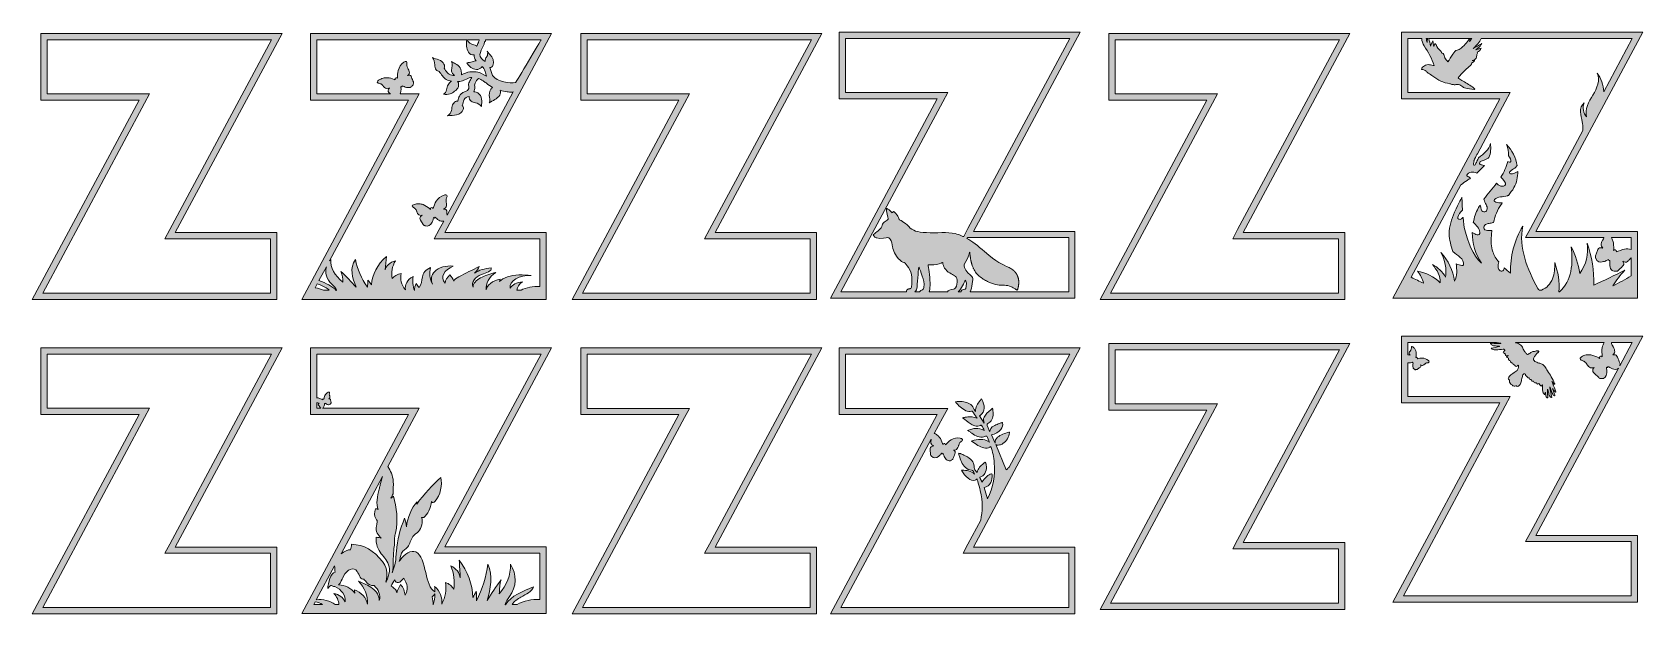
# Model space of a CAD drawing. Header units: millimetres. Extents: x 102 to 872, y -309 to -31.
import ezdxf

# ---------------------------------------------------------------- set-up
doc = ezdxf.new("R2010")
doc.units = ezdxf.units.MM
doc.header["$MEASUREMENT"] = 0
for name, color, linetype in [('Layer 1', 7, 'Continuous'), ('Layer 10', 7, 'Continuous'), ('Layer 11', 7, 'Continuous'), ('Layer 12', 7, 'Continuous'), ('Layer 2', 7, 'Continuous'), ('Layer 3', 7, 'Continuous'), ('Layer 4', 7, 'Continuous'), ('Layer 5', 7, 'Continuous'), ('Layer 6', 7, 'Continuous'), ('Layer 7', 7, 'Continuous'), ('Layer 8', 7, 'Continuous'), ('Layer 9', 7, 'Continuous')]:
    doc.layers.add(name, color=color, linetype=linetype)

msp = doc.modelspace()

# ---------------------------------------------------------------- hatches: boundary and pattern name
at = {"layer": 'Layer 1'}
h = msp.add_hatch(color=1, dxfattribs=at)
h.dxf.hatch_style = 2
h.paths.add_polyline_path([(871.66, -176.47), (756.41, -176.47), (756.41, -208.34), (803.31, -208.34), (752.27, -303.47), (869.12, -303.47), (869.12, -271.59), (820.62, -271.59)])
edge = h.paths.add_edge_path()
edge.add_spline(control_points=[(860.67, -190.61), (860.67, -190.58), (860.66, -190.55), (860.66, -190.52), (860.66, -190.25), (860.85, -190.05), (860.85, -189.78), (860.86, -189.64), (860.8, -189.51), (860.75, -189.38), (860.34, -188.42), (859.93, -187.47), (859.53, -186.51), (859.38, -186.16), (859.21, -185.78), (858.91, -185.54), (858.46, -185.2), (857.88, -185.26), (857.37, -185.34), (857.61, -185.3), (858.05, -184.65), (858.16, -184.41), (858.32, -184.06), (858.32, -183.65), (858.19, -183.25), (858.03, -182.74), (857.89, -182.22), (857.59, -181.75), (857.47, -181.55), (857.36, -181.34), (857.27, -181.13), (857.15, -180.87), (857.07, -180.6), (856.93, -180.36), (856.77, -180.06), (856.7, -179.77), (856.68, -179.47), (856.68, -179.47), (866.65, -179.47), (866.65, -179.47), (866.65, -179.47), (860.67, -190.61), (860.67, -190.61)], knot_values=[0, 0, 0, 0, 1, 1, 1, 2, 2, 2, 3, 3, 3, 4, 4, 4, 5, 5, 5, 6, 6, 6, 7, 7, 7, 8, 8, 8, 9, 9, 9, 10, 10, 10, 11, 11, 11, 12, 12, 12, 13, 13, 13, 14, 14, 14, 14], degree=3, periodic=1)
edge = h.paths.add_edge_path()
edge.add_spline(control_points=[(866.12, -274.59), (866.12, -274.59), (866.12, -300.47), (866.12, -300.47), (866.12, -300.47), (757.28, -300.47), (757.28, -300.47), (757.28, -300.47), (805.96, -209.76), (805.96, -209.76), (805.96, -209.76), (808.33, -205.34), (808.33, -205.34), (808.33, -205.34), (803.31, -205.34), (803.31, -205.34), (803.31, -205.34), (759.41, -205.34), (759.41, -205.34), (759.41, -205.34), (759.41, -189.15), (759.41, -189.15), (759.64, -189.19), (759.88, -189.2), (760.14, -189.18), (760.5, -189.16), (760.85, -189.08), (761.2, -188.97), (761.31, -188.94), (761.47, -188.84), (761.61, -188.83), (761.58, -188.88), (761.56, -188.93), (761.56, -189), (761.56, -189.09), (761.61, -189.16), (761.7, -189.18), (761.73, -189.19), (761.76, -189.2), (761.79, -189.19), (761.81, -189.2), (761.83, -189.2), (761.85, -189.18), (761.88, -189.18), (761.9, -189.17), (761.91, -189.16), (761.93, -189.38), (761.85, -189.67), (761.83, -189.81), (761.74, -190.31), (761.69, -190.85), (761.85, -191.36), (761.92, -191.58), (762.03, -191.83), (762.21, -192), (762.41, -192.2), (762.69, -192.27), (762.91, -192.45), (763.04, -192.56), (763.09, -192.41), (763.21, -192.39), (763.36, -192.36), (763.51, -192.45), (763.65, -192.43), (763.73, -192.42), (763.79, -192.38), (763.85, -192.34), (764.29, -192.02), (764.73, -191.71), (765.18, -191.4), (765.34, -191.28), (765.51, -191.16), (765.58, -190.96), (765.69, -190.68), (765.54, -190.36), (765.4, -190.08), (765.47, -190.21), (765.9, -190.4), (766.06, -190.44), (766.28, -190.5), (766.5, -190.47), (766.69, -190.36), (766.94, -190.22), (767.2, -190.1), (767.4, -189.89), (767.48, -189.8), (767.58, -189.73), (767.67, -189.65), (767.79, -189.56), (767.92, -189.5), (768.03, -189.4), (768.23, -189.2), (768.49, -189.16), (768.77, -189.13), (768.93, -189.11), (769.11, -189.1), (769.26, -189.05), (769.58, -188.95), (769.63, -188.71), (769.46, -188.42), (769.39, -188.29), (769.28, -188.17), (769.17, -188.07), (768.37, -187.35), (767.33, -186.96), (766.29, -186.91), (765.44, -186.87), (764.71, -187.15), (763.9, -187.24), (763.98, -187.12), (764, -186.96), (763.92, -186.8), (763.83, -186.62), (763.63, -186.52), (763.44, -186.57), (763.36, -186.59), (763.29, -186.64), (763.23, -186.69), (763.26, -186.59), (763.29, -186.48), (763.3, -186.37), (763.43, -185.62), (763.45, -184.87), (763.33, -184.1), (763.27, -183.68), (763.14, -183.27), (762.93, -182.88), (762.69, -182.43), (762.36, -182.04), (761.99, -181.69), (761.86, -181.56), (761.68, -181.48), (761.52, -181.4), (761.37, -181.32), (761.23, -181.38), (761.18, -181.53), (761.13, -181.68), (761.08, -181.83), (761.08, -181.99), (761.09, -182.16), (761.06, -182.32), (761.03, -182.48), (761.01, -182.55), (761.02, -182.61), (761, -182.68), (760.99, -182.73), (760.98, -182.78), (760.96, -182.82), (760.86, -182.98), (760.76, -183.14), (760.67, -183.3), (760.64, -183.35), (760.61, -183.4), (760.57, -183.44), (760.49, -183.54), (760.38, -183.62), (760.31, -183.72), (760.2, -183.89), (760.11, -184.07), (760.03, -184.26), (759.85, -184.72), (760.08, -185.12), (760.41, -185.5), (760.09, -185.36), (759.72, -185.23), (759.41, -185.3), (759.41, -185.3), (759.41, -179.47), (759.41, -179.47), (759.41, -179.47), (801.35, -179.47), (801.35, -179.47), (801.95, -179.56), (802.56, -179.63), (803.16, -179.73), (803.36, -179.76), (803.55, -179.82), (803.75, -179.86), (803.75, -179.89), (803.75, -179.91), (803.74, -179.93), (803.68, -179.94), (803.61, -179.96), (803.54, -179.96), (802.56, -179.93), (801.58, -179.9), (800.59, -179.87), (800.09, -179.85), (799.58, -179.83), (799.08, -179.81), (798.97, -179.81), (798.87, -179.85), (798.95, -179.98), (799.08, -180.19), (799.22, -180.4), (799.39, -180.56), (799.79, -180.9), (800.27, -181.02), (800.75, -181.07), (801.51, -181.15), (802.28, -181.19), (803.04, -181.25), (803.1, -181.25), (803.17, -181.28), (803.23, -181.3), (803.23, -181.32), (803.23, -181.35), (803.23, -181.38), (801.92, -181.67), (800.61, -181.95), (799.26, -182.25), (799.37, -182.47), (799.5, -182.58), (799.66, -182.66), (800.25, -182.94), (800.87, -182.96), (801.48, -182.95), (802.64, -182.94), (803.79, -182.85), (804.93, -182.61), (805.01, -182.6), (805.11, -182.6), (805.18, -182.65), (805.35, -182.79), (805.52, -182.95), (805.68, -183.12), (805.81, -183.25), (805.79, -183.32), (805.63, -183.42), (805.44, -183.53), (805.24, -183.63), (805.06, -183.77), (804.83, -183.94), (804.81, -184.24), (805.04, -184.41), (805.22, -184.54), (805.44, -184.61), (805.65, -184.69), (805.76, -184.73), (805.86, -184.76), (805.83, -184.92), (805.79, -185.1), (805.87, -185.19), (806.01, -185.26), (806.05, -185.28), (806.09, -185.38), (806.09, -185.43), (806.06, -185.68), (806.11, -185.82), (806.32, -185.82), (806.59, -185.83), (806.85, -185.78), (807.11, -185.75), (807.17, -185.74), (807.23, -185.73), (807.29, -185.72), (807.3, -185.75), (807.31, -185.78), (807.31, -185.8), (807.25, -185.85), (807.18, -185.9), (807.11, -185.93), (806.98, -186), (806.83, -186.04), (806.69, -186.1), (806.57, -186.16), (806.53, -186.26), (806.62, -186.4), (806.77, -186.65), (806.99, -186.77), (807.23, -186.86), (807.52, -186.97), (807.51, -186.98), (807.46, -187.29), (807.39, -187.66), (807.47, -187.82), (807.78, -187.97), (807.92, -188.04), (808.07, -188.1), (808.21, -188.16), (808.35, -188.21), (808.4, -188.3), (808.4, -188.47), (808.4, -188.62), (808.45, -188.78), (808.53, -188.9), (808.73, -189.19), (809, -189.36), (809.34, -189.36), (809.43, -189.36), (809.55, -189.34), (809.54, -189.52), (809.52, -189.79), (809.75, -190.12), (809.98, -190.11), (810.23, -190.11), (810.38, -190.14), (810.54, -190.44), (810.84, -190.95), (811.34, -191.05), (811.83, -190.6), (811.92, -190.51), (812, -190.41), (812.13, -190.28), (812.17, -190.46), (812.2, -190.61), (812.24, -190.75), (812.35, -191.15), (812.19, -191.51), (812.13, -191.88), (812.09, -192.1), (811.98, -192.34), (811.84, -192.51), (811.66, -192.73), (811.44, -192.91), (811.22, -193.08), (810.49, -193.61), (809.75, -194.12), (809.03, -194.66), (808.51, -195.05), (808.01, -195.46), (807.61, -196.01), (807.22, -196.53), (807.35, -196.86), (807.74, -197.22), (807.92, -197.38), (808.01, -197.54), (807.99, -197.8), (807.92, -198.68), (808.34, -199.35), (809.06, -199.57), (809.13, -199.59), (809.18, -199.69), (809.24, -199.75), (809.33, -199.87), (809.39, -200.03), (809.5, -200.09), (809.96, -200.32), (810.44, -200.41), (810.92, -200.16), (811.09, -200.07), (811.2, -200.1), (811.33, -200.24), (811.4, -200.33), (811.51, -200.4), (811.61, -200.41), (812.05, -200.45), (812.44, -200.3), (812.74, -199.91), (813.09, -199.45), (813.32, -198.91), (813.48, -198.33), (813.68, -197.6), (813.82, -196.85), (814, -196.11), (814.13, -195.57), (814.29, -195.06), (814.58, -194.6), (814.67, -194.45), (814.79, -194.35), (814.95, -194.38), (815.15, -194.43), (815.34, -194.5), (815.53, -194.6), (815.66, -194.67), (815.75, -194.81), (815.65, -195), (815.58, -195.13), (815.63, -195.23), (815.73, -195.3), (815.79, -195.35), (815.85, -195.4), (815.91, -195.42), (816.21, -195.53), (816.4, -195.76), (816.53, -196.1), (816.62, -196.35), (816.8, -196.43), (817.03, -196.37), (817.19, -196.33), (817.28, -196.37), (817.32, -196.58), (817.4, -196.99), (817.5, -197.08), (817.87, -197.1), (818.13, -197.11), (818.29, -197.23), (818.41, -197.51), (818.58, -197.92), (818.77, -198.02), (819.09, -197.97), (819.45, -197.9), (819.47, -197.91), (819.6, -198.29), (819.68, -198.51), (819.8, -198.68), (820.01, -198.71), (820.19, -198.73), (820.38, -198.76), (820.56, -198.75), (820.75, -198.74), (820.88, -198.78), (820.99, -198.98), (821.21, -199.36), (821.4, -199.39), (821.74, -199.14), (821.96, -198.98), (821.97, -198.99), (822.14, -199.22), (822.39, -199.53), (822.63, -199.83), (822.89, -200.13), (823.11, -200.37), (823.26, -200.34), (823.41, -200.06), (823.45, -199.98), (823.49, -199.9), (823.53, -199.82), (823.56, -199.76), (823.6, -199.7), (823.65, -199.61), (823.68, -199.69), (823.7, -199.73), (823.7, -199.77), (823.71, -200.07), (823.72, -200.38), (823.73, -200.68), (823.76, -201.35), (823.77, -202.02), (823.83, -202.69), (823.89, -203.3), (824.18, -203.81), (824.59, -204.21), (824.66, -204.29), (824.77, -204.31), (824.87, -204.36), (824.9, -204.25), (824.94, -204.14), (824.97, -204.03), (824.98, -203.95), (824.97, -203.85), (824.99, -203.76), (825, -203.64), (825.02, -203.51), (825.04, -203.39), (825.07, -203.39), (825.09, -203.39), (825.11, -203.4), (825.13, -203.46), (825.14, -203.52), (825.15, -203.59), (825.2, -203.96), (825.22, -204.33), (825.29, -204.69), (825.39, -205.17), (825.62, -205.58), (825.95, -205.89), (826, -205.94), (826.11, -205.99), (826.14, -205.97), (826.2, -205.93), (826.23, -205.82), (826.23, -205.74), (826.23, -205.31), (826.21, -204.89), (826.19, -204.47), (826.15, -203.59), (826.11, -202.71), (826.07, -201.82), (826.07, -201.78), (826.09, -201.73), (826.09, -201.68), (826.11, -201.68), (826.13, -201.68), (826.15, -201.68), (826.18, -201.79), (826.22, -201.91), (826.25, -202.03), (826.45, -202.76), (826.63, -203.5), (826.83, -204.24), (827.01, -204.94), (827.33, -205.51), (827.98, -205.75), (828.04, -205.78), (828.1, -205.77), (828.17, -205.77), (828.17, -205.71), (828.19, -205.63), (828.17, -205.57), (827.85, -204.03), (827.52, -202.48), (827.2, -200.94), (827.19, -200.87), (827.19, -200.8), (827.18, -200.73), (827.2, -200.73), (827.22, -200.72), (827.23, -200.71), (827.28, -200.8), (827.33, -200.89), (827.36, -200.98), (827.59, -201.61), (827.8, -202.25), (828.05, -202.86), (828.29, -203.44), (828.56, -204.01), (828.85, -204.57), (828.97, -204.82), (829.21, -204.9), (829.45, -204.91), (829.58, -204.92), (829.64, -204.85), (829.6, -204.7), (829.32, -203.82), (829.04, -202.93), (828.76, -202.05), (828.7, -201.87), (828.64, -201.69), (828.59, -201.52), (828.61, -201.51), (828.63, -201.5), (828.65, -201.49), (828.68, -201.54), (828.7, -201.59), (828.73, -201.64), (828.96, -202.02), (829.17, -202.42), (829.41, -202.79), (829.55, -203), (829.75, -203.15), (829.98, -203.2), (830.04, -203.21), (830.12, -203.2), (830.17, -203.16), (830.19, -203.14), (830.18, -203.03), (830.16, -202.97), (830.04, -202.66), (829.91, -202.34), (829.79, -202.03), (829.3, -200.79), (828.81, -199.55), (828.32, -198.31), (828.29, -198.25), (828.29, -198.18), (828.27, -198.11), (828.29, -198.1), (828.3, -198.09), (828.32, -198.09), (828.39, -198.19), (828.45, -198.3), (828.53, -198.4), (828.77, -198.71), (829.01, -199.03), (829.27, -199.33), (829.34, -199.41), (829.47, -199.41), (829.57, -199.44), (829.55, -199.33), (829.55, -199.22), (829.51, -199.12), (829.12, -197.95), (828.55, -196.88), (827.92, -195.86), (827.33, -194.91), (826.74, -193.96), (826.14, -193.02), (825.69, -192.31), (825.24, -191.61), (824.78, -190.91), (824.46, -190.41), (824.07, -190), (823.55, -189.8), (823.05, -189.61), (822.55, -189.44), (822.04, -189.27), (821.38, -189.04), (820.71, -188.85), (820.1, -188.47), (819.42, -188.05), (819.27, -187.56), (819.63, -186.8), (819.83, -186.36), (820.09, -185.96), (820.35, -185.57), (820.51, -185.33), (820.75, -185.16), (820.9, -184.92), (821.04, -184.69), (821.22, -184.56), (821.42, -184.44), (821.53, -184.37), (821.64, -184.3), (821.73, -184.21), (821.78, -184.16), (821.82, -184.08), (821.86, -184.02), (821.8, -183.99), (821.74, -183.96), (821.69, -183.93), (821.67, -183.92), (821.66, -183.89), (821.64, -183.87), (821.65, -183.85), (821.65, -183.83), (821.66, -183.82), (821.78, -183.83), (821.9, -183.85), (822.03, -183.87), (822.04, -183.84), (822.05, -183.81), (822.06, -183.78), (821.94, -183.68), (821.82, -183.55), (821.69, -183.5), (821.23, -183.33), (820.76, -183.42), (820.34, -183.64), (820.09, -183.76), (819.89, -183.86), (819.61, -183.8), (819.23, -183.73), (818.87, -183.88), (818.54, -184.07), (818.04, -184.36), (817.56, -184.69), (817.07, -185.01), (816.67, -185.26), (816.48, -185.26), (816.15, -184.9), (815.87, -184.58), (815.61, -184.22), (815.34, -183.89), (814.92, -183.37), (814.6, -182.8), (814.35, -182.16), (814.21, -181.82), (814.07, -181.47), (813.86, -181.19), (813.35, -180.51), (812.67, -180.09), (811.91, -179.85), (811.69, -179.79), (811.45, -179.77), (811.25, -179.67), (811.12, -179.6), (810.99, -179.53), (810.86, -179.47), (810.86, -179.47), (853.24, -179.47), (853.24, -179.47), (852.79, -180.2), (852.47, -181.03), (852.29, -181.91), (852, -183.37), (852.27, -184.81), (852.21, -186.27), (852.02, -186.06), (851.77, -185.94), (851.47, -185.98), (851.14, -186.03), (850.93, -186.32), (850.96, -186.67), (850.97, -186.83), (851.03, -186.98), (851.11, -187.11), (850.94, -187), (850.77, -186.89), (850.58, -186.79), (849.37, -186.13), (848.1, -185.64), (846.78, -185.4), (846.06, -185.26), (845.34, -185.24), (844.64, -185.37), (843.81, -185.53), (843.07, -185.88), (842.38, -186.32), (842.13, -186.47), (841.94, -186.72), (841.76, -186.95), (841.6, -187.18), (841.66, -187.44), (841.9, -187.62), (842.13, -187.79), (842.38, -187.99), (842.64, -188.06), (842.93, -188.15), (843.19, -188.31), (843.45, -188.46), (843.56, -188.52), (843.67, -188.55), (843.78, -188.61), (843.86, -188.66), (843.94, -188.71), (844.01, -188.78), (844.25, -189.04), (844.49, -189.3), (844.72, -189.57), (844.8, -189.65), (844.88, -189.73), (844.94, -189.82), (845.08, -190.03), (845.18, -190.27), (845.34, -190.45), (845.6, -190.73), (845.87, -191), (846.17, -191.24), (846.9, -191.83), (847.63, -191.67), (848.35, -191.33), (847.97, -191.9), (847.57, -192.6), (847.82, -193.31), (847.96, -193.71), (848.28, -194.02), (848.58, -194.31), (848.58, -194.31), (850.58, -196.22), (850.58, -196.22), (850.73, -196.37), (850.89, -196.52), (851.09, -196.6), (851.2, -196.64), (851.32, -196.66), (851.44, -196.68), (851.54, -196.69), (851.65, -196.71), (851.75, -196.72), (853.55, -196.98), (854.31, -195.7), (854.46, -193.98), (854.52, -193.33), (854.47, -192.67), (854.39, -192.01), (854.37, -191.8), (854.25, -191.46), (854.27, -191.2), (854.34, -191.28), (854.42, -191.35), (854.53, -191.39), (854.68, -191.45), (854.82, -191.41), (854.88, -191.26), (854.9, -191.21), (854.92, -191.16), (854.92, -191.11), (854.93, -191.08), (854.94, -191.03), (854.92, -190.99), (854.92, -190.95), (854.91, -190.91), (854.89, -190.87), (855.28, -190.98), (855.74, -191.28), (855.97, -191.41), (856.78, -191.86), (857.67, -192.27), (858.56, -192.29), (858.97, -192.3), (859.41, -192.25), (859.75, -192.04), (859.86, -191.97), (859.95, -191.89), (860.04, -191.79), (860.04, -191.79), (817.98, -270.17), (817.98, -270.17), (817.98, -270.17), (815.61, -274.59), (815.61, -274.59), (815.61, -274.59), (820.62, -274.59), (820.62, -274.59), (820.62, -274.59), (866.12, -274.59), (866.12, -274.59)], knot_values=[0, 0, 0, 0, 1, 1, 1, 2, 2, 2, 3, 3, 3, 4, 4, 4, 5, 5, 5, 6, 6, 6, 7, 7, 7, 8, 8, 8, 9, 9, 9, 10, 10, 10, 11, 11, 11, 12, 12, 12, 13, 13, 13, 14, 14, 14, 15, 15, 15, 16, 16, 16, 17, 17, 17, 18, 18, 18, 19, 19, 19, 20, 20, 20, 21, 21, 21, 22, 22, 22, 23, 23, 23, 24, 24, 24, 25, 25, 25, 26, 26, 26, 27, 27, 27, 28, 28, 28, 29, 29, 29, 30, 30, 30, 31, 31, 31, 32, 32, 32, 33, 33, 33, 34, 34, 34, 35, 35, 35, 36, 36, 36, 37, 37, 37, 38, 38, 38, 39, 39, 39, 40, 40, 40, 41, 41, 41, 42, 42, 42, 43, 43, 43, 44, 44, 44, 45, 45, 45, 46, 46, 46, 47, 47, 47, 48, 48, 48, 49, 49, 49, 50, 50, 50, 51, 51, 51, 52, 52, 52, 53, 53, 53, 54, 54, 54, 55, 55, 55, 56, 56, 56, 57, 57, 57, 58, 58, 58, 59, 59, 59, 60, 60, 60, 61, 61, 61, 62, 62, 62, 63, 63, 63, 64, 64, 64, 65, 65, 65, 66, 66, 66, 67, 67, 67, 68, 68, 68, 69, 69, 69, 70, 70, 70, 71, 71, 71, 72, 72, 72, 73, 73, 73, 74, 74, 74, 75, 75, 75, 76, 76, 76, 77, 77, 77, 78, 78, 78, 79, 79, 79, 80, 80, 80, 81, 81, 81, 82, 82, 82, 83, 83, 83, 84, 84, 84, 85, 85, 85, 86, 86, 86, 87, 87, 87, 88, 88, 88, 89, 89, 89, 90, 90, 90, 91, 91, 91, 92, 92, 92, 93, 93, 93, 94, 94, 94, 95, 95, 95, 96, 96, 96, 97, 97, 97, 98, 98, 98, 99, 99, 99, 100, 100, 100, 101, 101, 101, 102, 102, 102, 103, 103, 103, 104, 104, 104, 105, 105, 105, 106, 106, 106, 107, 107, 107, 108, 108, 108, 109, 109, 109, 110, 110, 110, 111, 111, 111, 112, 112, 112, 113, 113, 113, 114, 114, 114, 115, 115, 115, 116, 116, 116, 117, 117, 117, 118, 118, 118, 119, 119, 119, 120, 120, 120, 121, 121, 121, 122, 122, 122, 123, 123, 123, 124, 124, 124, 125, 125, 125, 126, 126, 126, 127, 127, 127, 128, 128, 128, 129, 129, 129, 130, 130, 130, 131, 131, 131, 132, 132, 132, 133, 133, 133, 134, 134, 134, 135, 135, 135, 136, 136, 136, 137, 137, 137, 138, 138, 138, 139, 139, 139, 140, 140, 140, 141, 141, 141, 142, 142, 142, 143, 143, 143, 144, 144, 144, 145, 145, 145, 146, 146, 146, 147, 147, 147, 148, 148, 148, 149, 149, 149, 150, 150, 150, 151, 151, 151, 152, 152, 152, 153, 153, 153, 154, 154, 154, 155, 155, 155, 156, 156, 156, 157, 157, 157, 158, 158, 158, 159, 159, 159, 160, 160, 160, 161, 161, 161, 162, 162, 162, 163, 163, 163, 164, 164, 164, 165, 165, 165, 166, 166, 166, 167, 167, 167, 168, 168, 168, 169, 169, 169, 170, 170, 170, 171, 171, 171, 172, 172, 172, 173, 173, 173, 174, 174, 174, 175, 175, 175, 176, 176, 176, 177, 177, 177, 178, 178, 178, 179, 179, 179, 180, 180, 180, 181, 181, 181, 182, 182, 182, 183, 183, 183, 184, 184, 184, 185, 185, 185, 186, 186, 186, 187, 187, 187, 188, 188, 188, 189, 189, 189, 190, 190, 190, 191, 191, 191, 192, 192, 192, 193, 193, 193, 194, 194, 194, 195, 195, 195, 196, 196, 196, 197, 197, 197, 198, 198, 198, 199, 199, 199, 200, 200, 200, 201, 201, 201, 202, 202, 202, 203, 203, 203, 204, 204, 204, 205, 205, 205, 206, 206, 206, 207, 207, 207, 208, 208, 208, 209, 209, 209, 210, 210, 210, 211, 211, 211, 212, 212, 212, 213, 213, 213, 214, 214, 214, 215, 215, 215, 216, 216, 216, 217, 217, 217, 218, 218, 218, 219, 219, 219, 220, 220, 220, 221, 221, 221, 222, 222, 222, 223, 223, 223, 224, 224, 224, 225, 225, 225, 226, 226, 226, 227, 227, 227, 228, 228, 228, 229, 229, 229, 230, 230, 230, 231, 231, 231, 232, 232, 232, 233, 233, 233, 234, 234, 234, 235, 235, 235, 236, 236, 236, 237, 237, 237, 238, 238, 238, 239, 239, 239, 240, 240, 240, 241, 241, 241, 242, 242, 242, 243, 243, 243, 244, 244, 244, 245, 245, 245, 246, 246, 246, 247, 247, 247, 248, 248, 248, 249, 249, 249, 250, 250, 250, 251, 251, 251, 252, 252, 252, 253, 253, 253, 254, 254, 254, 255, 255, 255, 256, 256, 256, 257, 257, 257, 258, 258, 258, 259, 259, 259, 259], degree=3, periodic=1)
at = {"layer": 'Layer 10'}
h = msp.add_hatch(color=2, dxfattribs=at)
h.dxf.hatch_style = 2
h.paths.add_polyline_path([(479.32, -31.85), (364.07, -31.85), (364.07, -63.72), (410.97, -63.72), (359.92, -158.85), (476.77, -158.85), (476.77, -126.97), (428.27, -126.97)])
h.paths.add_polyline_path([(473.77, -129.97), (473.77, -155.85), (364.94, -155.85), (413.61, -65.14), (415.98, -60.72), (410.97, -60.72), (367.07, -60.72), (367.07, -34.85), (474.3, -34.85), (425.63, -125.55), (423.26, -129.97), (428.27, -129.97)])
at = {"layer": 'Layer 11'}
h = msp.add_hatch(color=1, dxfattribs=at)
h.dxf.hatch_style = 2
h.paths.add_polyline_path([(350.13, -31.85), (234.88, -31.85), (234.88, -63.72), (281.78, -63.72), (230.73, -158.85), (347.58, -158.85), (347.58, -126.97), (299.08, -126.97)])
edge = h.paths.add_edge_path()
edge.add_spline(control_points=[(316.52, -39.86), (317.09, -38.48), (317.88, -37.31), (318.1, -35.88), (318.43, -35.64), (318.63, -35.28), (318.56, -34.85), (318.56, -34.85), (345.11, -34.85), (345.11, -34.85), (345.11, -34.85), (333.27, -55.2), (332.82, -55.27), (330.32, -55.64), (324.08, -55.27), (321.96, -51.84), (321.25, -50.7), (321.07, -49.38), (320.66, -48.16), (320.68, -48.16), (320.7, -48.16), (320.72, -48.16), (321.29, -48.08), (321.82, -47.7), (322.07, -47.18), (322.26, -46.78), (322.29, -46.32), (322.3, -45.87), (322.32, -45.12), (322.28, -44.35), (321.97, -43.67), (321.75, -43.19), (321.4, -42.78), (321.05, -42.38), (320.47, -41.7), (319.9, -41.03), (319.32, -40.36), (319.67, -40.71), (319.61, -41.29), (319.54, -41.78), (319.48, -42.14), (319.42, -42.51), (319.22, -42.82), (319.09, -43.05), (318.88, -43.23), (318.74, -43.46), (318.63, -43.64), (318.57, -43.84), (318.51, -44.04), (318.42, -44.41), (318.38, -44.78), (318.4, -45.16), (317.78, -44.73), (317.14, -44.33), (316.6, -43.78), (315.34, -42.51), (315.93, -41.26), (316.52, -39.86)], knot_values=[0, 0, 0, 0, 1, 1, 1, 2, 2, 2, 3, 3, 3, 4, 4, 4, 5, 5, 5, 6, 6, 6, 7, 7, 7, 8, 8, 8, 9, 9, 9, 10, 10, 10, 11, 11, 11, 12, 12, 12, 13, 13, 13, 14, 14, 14, 15, 15, 15, 16, 16, 16, 17, 17, 17, 18, 18, 18, 19, 19, 19, 19], degree=3, periodic=1)
edge = h.paths.add_edge_path()
edge.add_spline(control_points=[(315.55, -34.85), (315.4, -35.29), (315.3, -35.74), (315.13, -36.21), (314.91, -36.8), (314.64, -37.37), (314.37, -37.95), (314.31, -37.89), (314.25, -37.84), (314.18, -37.79), (313.44, -37.25), (312.45, -37.18), (311.63, -36.79), (310.82, -36.4), (310.2, -35.68), (309.89, -34.85), (309.89, -34.85), (315.55, -34.85), (315.55, -34.85)], knot_values=[0, 0, 0, 0, 1, 1, 1, 2, 2, 2, 3, 3, 3, 4, 4, 4, 5, 5, 5, 6, 6, 6, 6], degree=3, periodic=1)
edge = h.paths.add_edge_path()
edge.add_spline(control_points=[(241.2, -154.42), (239.93, -153.95), (238.55, -153.57), (237.12, -153.28), (237.12, -153.28), (238.15, -151.38), (238.15, -151.38), (238.48, -151.5), (238.81, -151.63), (239.14, -151.76), (240.95, -152.46), (242.78, -153.36), (243.76, -154.45), (242.91, -154.44), (242.06, -154.43), (241.2, -154.42)], knot_values=[0, 0, 0, 0, 1, 1, 1, 2, 2, 2, 3, 3, 3, 4, 4, 4, 5, 5, 5, 5], degree=3, periodic=1)
edge = h.paths.add_edge_path()
edge.add_spline(control_points=[(247.24, -154.56), (245.38, -152.55), (242.33, -151.1), (238.93, -149.92), (238.93, -149.92), (242.48, -143.29), (242.48, -143.29), (241.63, -146.11), (242.49, -149.12), (245.04, -151.58), (245.99, -152.49), (247.18, -153.41), (247.37, -154.46), (247.3, -154.51), (247.31, -154.5), (247.24, -154.56)], knot_values=[0, 0, 0, 0, 1, 1, 1, 2, 2, 2, 3, 3, 3, 4, 4, 4, 5, 5, 5, 5], degree=3, periodic=1)
edge = h.paths.add_edge_path()
edge.add_spline(control_points=[(344.58, -129.97), (344.58, -129.97), (344.58, -152.73), (344.58, -152.73), (341.33, -152.52), (337.91, -153.17), (335.53, -154.48), (334.85, -154.48), (334.18, -154.48), (333.5, -154.48), (333.69, -153.01), (334.65, -151.57), (336.25, -150.44), (333.57, -150.76), (331.24, -151.96), (330.37, -153.48), (329.46, -150.24), (334.91, -146.98), (340.45, -147.45), (336.59, -147.02), (332.4, -147.02), (328.99, -148.15), (327.45, -148.66), (326.14, -149.45), (325.28, -150.36), (325.36, -149.95), (325.44, -149.54), (325.52, -149.13), (321.92, -149.99), (319.25, -152.06), (318.8, -154.33), (318.55, -151.33), (320.23, -148.29), (323.43, -145.95), (320.87, -146.69), (318.28, -147.45), (316.19, -148.58), (314.1, -149.71), (312.53, -151.29), (312.61, -152.97), (311.68, -150.72), (313.4, -148.18), (316.7, -146.94), (318.79, -146.14), (321.9, -145.28), (321.23, -143.87), (318.21, -144.05), (315.33, -144.94), (313.36, -146.29), (314.39, -145.33), (315.11, -144.26), (315.47, -143.15), (312.25, -144.79), (309.03, -146.43), (305.81, -148.08), (304.74, -148.62), (303.6, -149.4), (303.48, -150.16), (303.05, -149.12), (302.41, -148.12), (301.56, -147.18), (300.21, -148.33), (299.4, -149.7), (299.25, -151.09), (296.82, -148.36), (298.65, -144.6), (303.17, -143.04), (299.77, -142.46), (296.01, -143.67), (294.26, -145.48), (292.51, -147.28), (292.45, -149.5), (293.17, -151.54), (291.86, -149.01), (291.56, -146.31), (292.29, -143.71), (289.74, -144.58), (288.76, -146.45), (288.41, -148.17), (288.06, -149.89), (288.11, -151.7), (286.77, -153.24), (286.32, -152.6), (285.86, -151.95), (285.41, -151.31), (284.85, -152.37), (284.61, -153.48), (284.69, -154.59), (284.64, -154.61), (284.66, -154.61), (284.61, -154.63), (283.8, -152.41), (283.55, -150.12), (283.9, -147.87), (281.17, -149.57), (279.81, -152), (280.27, -154.32), (278.29, -151.89), (277.61, -149.1), (278.32, -146.44), (276.41, -146.89), (274.83, -147.8), (274.02, -148.91), (273.37, -146.04), (273.89, -143.09), (275.51, -140.37), (272.78, -141.23), (270.89, -142.93), (270.61, -144.74), (270.79, -142.61), (270.98, -140.47), (271.16, -138.34), (266.8, -142.36), (264.32, -147.09), (264.08, -151.87), (263.49, -151.13), (262.9, -150.39), (262.32, -149.65), (262.27, -150.8), (262.22, -151.95), (262.17, -153.1), (259.2, -148.85), (257.23, -144.36), (256.34, -139.8), (253.37, -143.92), (255, -148.64), (256.68, -153.01), (254.44, -150.45), (252.04, -147.93), (249.46, -145.48), (250.08, -147.16), (250.39, -148.87), (250.37, -150.59), (246.45, -147.5), (244.37, -143.63), (244.56, -139.79), (244.37, -139.99), (244.2, -140.19), (244.04, -140.4), (244.04, -140.4), (284.42, -65.14), (284.42, -65.14), (284.42, -65.14), (286.79, -60.72), (286.79, -60.72), (286.79, -60.72), (281.78, -60.72), (281.78, -60.72), (281.78, -60.72), (277.74, -60.72), (277.74, -60.72), (277.92, -60.36), (278.04, -59.95), (278.11, -59.51), (278.2, -58.96), (278.19, -58.4), (278.15, -57.85), (278.14, -57.67), (278.06, -57.4), (278.09, -57.17), (278.15, -57.24), (278.22, -57.29), (278.31, -57.31), (278.45, -57.35), (278.58, -57.29), (278.65, -57.16), (278.67, -57.12), (278.68, -57.08), (278.69, -57.04), (278.7, -57.01), (278.71, -56.97), (278.7, -56.93), (278.69, -56.9), (278.69, -56.87), (278.68, -56.83), (279.02, -56.89), (279.42, -57.1), (279.63, -57.19), (280.34, -57.5), (281.14, -57.75), (281.96, -57.69), (282.32, -57.66), (282.73, -57.57), (283.05, -57.36), (283.41, -57.13), (283.62, -56.73), (283.96, -56.47), (284.17, -56.3), (283.96, -56.17), (283.97, -55.99), (283.99, -55.75), (284.17, -55.57), (284.19, -55.34), (284.2, -55.22), (284.16, -55.11), (284.11, -55.01), (283.79, -54.24), (283.48, -53.47), (283.16, -52.7), (283.04, -52.41), (282.91, -52.11), (282.64, -51.94), (282.26, -51.69), (281.72, -51.8), (281.25, -51.91), (281.47, -51.86), (281.91, -51.27), (282.02, -51.05), (282.19, -50.73), (282.21, -50.39), (282.12, -50.06), (281.99, -49.65), (281.89, -49.22), (281.65, -48.85), (281.55, -48.69), (281.46, -48.52), (281.39, -48.36), (281.29, -48.15), (281.24, -47.92), (281.13, -47.73), (280.91, -47.36), (280.92, -46.95), (280.98, -46.53), (281.01, -46.28), (281.05, -46.01), (281.02, -45.76), (280.98, -45.26), (280.64, -45.09), (280.14, -45.25), (279.93, -45.31), (279.71, -45.43), (279.53, -45.56), (278.17, -46.53), (277.22, -47.95), (276.8, -49.49), (276.45, -50.76), (276.62, -51.95), (276.48, -53.19), (276.31, -53.04), (276.09, -52.96), (275.82, -53.02), (275.52, -53.1), (275.3, -53.36), (275.31, -53.66), (275.31, -53.79), (275.36, -53.91), (275.43, -54.01), (275.28, -53.93), (275.12, -53.86), (274.96, -53.79), (273.89, -53.35), (272.76, -53.06), (271.56, -52.97), (270.9, -52.93), (270.25, -52.98), (269.6, -53.16), (268.84, -53.37), (268.14, -53.74), (267.48, -54.17), (267.25, -54.33), (267.06, -54.56), (266.89, -54.77), (266.72, -54.98), (266.76, -55.2), (266.97, -55.33), (267.18, -55.45), (267.39, -55.59), (267.62, -55.63), (267.89, -55.68), (268.11, -55.78), (268.35, -55.89), (268.44, -55.93), (268.54, -55.95), (268.63, -55.99), (268.71, -56.02), (268.78, -56.05), (268.84, -56.11), (269.05, -56.3), (269.25, -56.5), (269.45, -56.7), (269.51, -56.77), (269.58, -56.83), (269.64, -56.9), (269.75, -57.06), (269.83, -57.25), (269.96, -57.39), (270.18, -57.61), (270.42, -57.81), (270.68, -57.99), (271.31, -58.42), (271.99, -58.21), (272.67, -57.85), (272.29, -58.37), (271.89, -59), (272.07, -59.58), (272.18, -59.9), (272.45, -60.13), (272.71, -60.35), (272.71, -60.35), (273.16, -60.72), (273.16, -60.72), (273.16, -60.72), (237.88, -60.72), (237.88, -60.72), (237.88, -60.72), (237.88, -34.85), (237.88, -34.85), (237.88, -34.85), (309.6, -34.85), (309.6, -34.85), (309.37, -36.86), (309.28, -39), (310.39, -40.76), (310.97, -41.68), (312.08, -42.2), (313.11, -42.05), (313.13, -43.07), (313.45, -44.03), (314.04, -44.91), (313.4, -44.95), (312.76, -45.16), (312.14, -45.33), (311.72, -45.46), (311.29, -45.59), (310.86, -45.66), (310.47, -45.72), (309.92, -45.61), (309.61, -45.8), (309.99, -46.43), (310.52, -47.07), (311.04, -47.59), (311.71, -48.27), (312.55, -48.78), (313.48, -48.96), (314.41, -49.14), (315.42, -48.98), (316.2, -48.43), (316.49, -48.22), (316.76, -47.94), (316.9, -47.62), (317.59, -48.22), (318.14, -48.89), (318.39, -50.02), (318.58, -50.85), (318.74, -51.54), (319.02, -52.21), (318.89, -52.12), (318.76, -52.06), (318.63, -52.03), (317.81, -51.53), (315.41, -50.31), (314.96, -50.39), (313.72, -50.11), (312.37, -50.04), (311.12, -50.15), (309.63, -50.27), (308.37, -51.07), (307.01, -51.59), (307.35, -50.55), (306.84, -48.95), (306.39, -48.25), (305.85, -47.42), (305.08, -46.73), (304.19, -46.29), (303.54, -45.96), (302.82, -45.76), (302.28, -45.27), (302.72, -45.9), (302.71, -46.74), (302.59, -47.5), (302.48, -48.26), (302.27, -49.02), (302.37, -49.78), (302.47, -50.58), (303.03, -51.39), (303.76, -51.93), (303.32, -51.89), (302.88, -51.83), (302.46, -51.77), (300.6, -51.52), (299.74, -49.81), (298.73, -48.39), (298.99, -47.79), (299.02, -47.09), (298.71, -46.46), (298.23, -45.48), (297.23, -44.85), (296.21, -44.44), (295.19, -44.03), (294.11, -43.78), (293.14, -43.27), (293.96, -44.21), (294.19, -45.52), (294.29, -46.76), (294.35, -47.61), (294.39, -48.53), (294.93, -49.2), (295.29, -49.65), (295.86, -49.93), (296.44, -49.94), (296.44, -49.94), (296.44, -49.94), (296.44, -49.94), (297.41, -51.28), (298.33, -52.94), (299.78, -53.79), (300.56, -54.25), (301.43, -54.44), (302.31, -54.54), (301.59, -54.99), (300.98, -55.69), (300.68, -56.29), (300.3, -57.07), (300.18, -57.95), (299.93, -58.79), (299.67, -59.62), (299.22, -60.47), (298.44, -60.85), (299.55, -60.95), (300.7, -61.05), (301.74, -60.68), (302.26, -60.49), (302.73, -60.2), (303.18, -59.89), (303.99, -59.35), (304.8, -58.74), (305.3, -57.9), (305.83, -57.01), (305.87, -55.62), (305.21, -54.77), (305.58, -54.81), (305.95, -54.83), (306.31, -54.79), (307.09, -54.71), (308.01, -54.26), (308.73, -53.96), (309.67, -53.56), (310.38, -53.02), (311.43, -52.89), (311.61, -52.87), (311.79, -52.86), (311.97, -52.85), (311.77, -53.2), (311.58, -53.56), (311.39, -53.94), (311.07, -54.59), (310.63, -55.26), (310.5, -55.99), (310.37, -56.7), (310.7, -57.4), (310.57, -58.07), (310.22, -59.82), (307.82, -59.55), (306.76, -60.76), (306.25, -61.34), (305.86, -62.07), (305.62, -62.8), (305.54, -63.03), (305.46, -63.67), (305.36, -64.13), (305.26, -64.12), (305.16, -64.11), (305.06, -64.12), (304.74, -64.14), (304.43, -64.25), (304.15, -64.41), (303.55, -64.74), (303.05, -65.28), (302.8, -65.93), (302.46, -66.77), (302.53, -67.72), (302.31, -68.6), (302.05, -69.64), (301.37, -70.57), (300.45, -71.13), (301.89, -70.98), (303.35, -71.06), (304.75, -70.72), (306.15, -70.39), (307.55, -69.49), (307.94, -68.11), (308.09, -67.59), (308.08, -66.99), (307.77, -66.54), (307.67, -66.4), (307.55, -66.29), (307.42, -66.17), (307.94, -65.36), (307.92, -64.39), (308.34, -63.42), (308.75, -62.47), (309.74, -62.25), (310.69, -61.89), (310.66, -62.79), (311.01, -63.73), (311.67, -64.2), (312.29, -64.64), (313.1, -64.7), (313.83, -64.9), (314.91, -65.19), (315.88, -65.82), (316.58, -66.69), (316.72, -65.51), (316.85, -64.32), (316.66, -63.16), (316.47, -61.99), (315.91, -60.83), (314.93, -60.18), (314.43, -59.85), (313.67, -59.66), (312.94, -59.7), (313.27, -59), (313.48, -58.22), (313.43, -57.55), (313.35, -56.58), (313.23, -56.46), (313.69, -55.52), (314.11, -54.68), (314.42, -53.81), (315.15, -53.3), (315.89, -53.57), (316.68, -53.97), (317.4, -54.42), (317.43, -54.45), (317.45, -54.48), (317.48, -54.5), (317.86, -54.83), (318.3, -55.13), (318.78, -55.41), (318.84, -55.46), (318.9, -55.51), (318.96, -55.57), (319.96, -56.44), (320.88, -57.08), (321.97, -57.6), (321.61, -57.86), (321.3, -58.17), (321.09, -58.49), (320.35, -59.6), (320.26, -61.04), (320.48, -62.36), (320.63, -63.26), (320.87, -64.32), (320.24, -64.97), (321.15, -64.41), (322.14, -63.99), (323.05, -63.44), (323.97, -62.89), (324.84, -62.19), (325.34, -61.25), (325.71, -60.53), (325.79, -59.72), (325.6, -58.98), (326.66, -59.35), (327.74, -59.65), (328.85, -59.7), (329.62, -59.73), (330.39, -59.92), (331.16, -59.85), (331.35, -59.83), (331.54, -59.81), (331.73, -59.79), (331.73, -59.79), (300.18, -118.59), (300.18, -118.59), (300.14, -118.08), (300.1, -117.57), (300.07, -117.06), (300.04, -116.74), (300.01, -116.41), (299.81, -116.16), (299.52, -115.8), (298.97, -115.73), (298.48, -115.69), (298.71, -115.71), (299.32, -115.28), (299.5, -115.11), (299.76, -114.85), (299.9, -114.53), (299.91, -114.18), (299.92, -113.74), (299.96, -113.29), (299.85, -112.86), (299.8, -112.68), (299.77, -112.49), (299.75, -112.3), (299.73, -112.07), (299.75, -111.84), (299.7, -111.62), (299.61, -111.19), (299.75, -110.8), (299.94, -110.41), (300.05, -110.17), (300.17, -109.93), (300.23, -109.68), (300.35, -109.18), (300.08, -108.91), (299.54, -108.9), (299.31, -108.9), (299.07, -108.94), (298.85, -109.01), (297.23, -109.5), (295.86, -110.57), (294.96, -111.92), (294.22, -113.03), (293.99, -114.24), (293.46, -115.4), (293.36, -115.19), (293.17, -115.04), (292.88, -115.02), (292.57, -114.99), (292.28, -115.18), (292.19, -115.47), (292.15, -115.6), (292.15, -115.73), (292.19, -115.85), (292.07, -115.72), (291.94, -115.6), (291.81, -115.49), (290.91, -114.72), (289.92, -114.07), (288.79, -113.61), (288.17, -113.35), (287.52, -113.19), (286.84, -113.16), (286.03, -113.12), (285.24, -113.25), (284.47, -113.46), (284.2, -113.53), (283.94, -113.69), (283.7, -113.85), (283.48, -113.99), (283.45, -114.22), (283.61, -114.41), (283.77, -114.59), (283.93, -114.8), (284.14, -114.91), (284.38, -115.04), (284.56, -115.21), (284.75, -115.39), (284.83, -115.46), (284.92, -115.51), (285, -115.58), (285.06, -115.63), (285.12, -115.69), (285.16, -115.76), (285.29, -116.01), (285.42, -116.27), (285.55, -116.53), (285.6, -116.61), (285.65, -116.69), (285.67, -116.78), (285.73, -116.97), (285.74, -117.18), (285.83, -117.36), (285.97, -117.64), (286.14, -117.91), (286.33, -118.16), (286.81, -118.78), (287.52, -118.79), (288.3, -118.66), (287.76, -119.05), (287.17, -119.52), (287.17, -120.14), (287.16, -120.49), (287.35, -120.8), (287.54, -121.1), (287.54, -121.1), (288.74, -123.02), (288.74, -123.02), (288.83, -123.17), (288.93, -123.33), (289.08, -123.43), (289.17, -123.49), (289.27, -123.53), (289.38, -123.56), (289.47, -123.6), (289.55, -123.63), (289.64, -123.66), (291.2, -124.23), (292.31, -123.36), (293.01, -122.01), (293.27, -121.51), (293.45, -120.97), (293.59, -120.42), (293.63, -120.25), (293.64, -119.96), (293.74, -119.75), (293.77, -119.83), (293.83, -119.9), (293.91, -119.96), (294.03, -120.03), (294.17, -120.03), (294.28, -119.92), (294.32, -119.89), (294.34, -119.85), (294.36, -119.81), (294.39, -119.79), (294.4, -119.75), (294.4, -119.71), (294.41, -119.68), (294.42, -119.65), (294.42, -119.61), (294.74, -119.77), (295.05, -120.11), (295.22, -120.26), (295.82, -120.79), (296.5, -121.29), (297.31, -121.49), (297.67, -121.57), (298.09, -121.62), (298.47, -121.52), (298.53, -121.51), (298.58, -121.48), (298.64, -121.46), (298.64, -121.46), (296.44, -125.55), (296.44, -125.55), (296.44, -125.55), (294.07, -129.97), (294.07, -129.97), (294.07, -129.97), (299.08, -129.97), (299.08, -129.97), (299.08, -129.97), (344.58, -129.97), (344.58, -129.97)], knot_values=[0, 0, 0, 0, 1, 1, 1, 2, 2, 2, 3, 3, 3, 4, 4, 4, 5, 5, 5, 6, 6, 6, 7, 7, 7, 8, 8, 8, 9, 9, 9, 10, 10, 10, 11, 11, 11, 12, 12, 12, 13, 13, 13, 14, 14, 14, 15, 15, 15, 16, 16, 16, 17, 17, 17, 18, 18, 18, 19, 19, 19, 20, 20, 20, 21, 21, 21, 22, 22, 22, 23, 23, 23, 24, 24, 24, 25, 25, 25, 26, 26, 26, 27, 27, 27, 28, 28, 28, 29, 29, 29, 30, 30, 30, 31, 31, 31, 32, 32, 32, 33, 33, 33, 34, 34, 34, 35, 35, 35, 36, 36, 36, 37, 37, 37, 38, 38, 38, 39, 39, 39, 40, 40, 40, 41, 41, 41, 42, 42, 42, 43, 43, 43, 44, 44, 44, 45, 45, 45, 46, 46, 46, 47, 47, 47, 48, 48, 48, 49, 49, 49, 50, 50, 50, 51, 51, 51, 52, 52, 52, 53, 53, 53, 54, 54, 54, 55, 55, 55, 56, 56, 56, 57, 57, 57, 58, 58, 58, 59, 59, 59, 60, 60, 60, 61, 61, 61, 62, 62, 62, 63, 63, 63, 64, 64, 64, 65, 65, 65, 66, 66, 66, 67, 67, 67, 68, 68, 68, 69, 69, 69, 70, 70, 70, 71, 71, 71, 72, 72, 72, 73, 73, 73, 74, 74, 74, 75, 75, 75, 76, 76, 76, 77, 77, 77, 78, 78, 78, 79, 79, 79, 80, 80, 80, 81, 81, 81, 82, 82, 82, 83, 83, 83, 84, 84, 84, 85, 85, 85, 86, 86, 86, 87, 87, 87, 88, 88, 88, 89, 89, 89, 90, 90, 90, 91, 91, 91, 92, 92, 92, 93, 93, 93, 94, 94, 94, 95, 95, 95, 96, 96, 96, 97, 97, 97, 98, 98, 98, 99, 99, 99, 100, 100, 100, 101, 101, 101, 102, 102, 102, 103, 103, 103, 104, 104, 104, 105, 105, 105, 106, 106, 106, 107, 107, 107, 108, 108, 108, 109, 109, 109, 110, 110, 110, 111, 111, 111, 112, 112, 112, 113, 113, 113, 114, 114, 114, 115, 115, 115, 116, 116, 116, 117, 117, 117, 118, 118, 118, 119, 119, 119, 120, 120, 120, 121, 121, 121, 122, 122, 122, 123, 123, 123, 124, 124, 124, 125, 125, 125, 126, 126, 126, 127, 127, 127, 128, 128, 128, 129, 129, 129, 130, 130, 130, 131, 131, 131, 132, 132, 132, 133, 133, 133, 134, 134, 134, 135, 135, 135, 136, 136, 136, 137, 137, 137, 138, 138, 138, 139, 139, 139, 140, 140, 140, 141, 141, 141, 142, 142, 142, 143, 143, 143, 144, 144, 144, 145, 145, 145, 146, 146, 146, 147, 147, 147, 148, 148, 148, 149, 149, 149, 150, 150, 150, 151, 151, 151, 152, 152, 152, 153, 153, 153, 154, 154, 154, 155, 155, 155, 156, 156, 156, 157, 157, 157, 158, 158, 158, 159, 159, 159, 160, 160, 160, 161, 161, 161, 162, 162, 162, 163, 163, 163, 164, 164, 164, 165, 165, 165, 166, 166, 166, 167, 167, 167, 168, 168, 168, 169, 169, 169, 170, 170, 170, 171, 171, 171, 172, 172, 172, 173, 173, 173, 174, 174, 174, 175, 175, 175, 176, 176, 176, 177, 177, 177, 178, 178, 178, 179, 179, 179, 180, 180, 180, 181, 181, 181, 182, 182, 182, 183, 183, 183, 184, 184, 184, 185, 185, 185, 186, 186, 186, 187, 187, 187, 188, 188, 188, 189, 189, 189, 190, 190, 190, 191, 191, 191, 192, 192, 192, 193, 193, 193, 194, 194, 194, 195, 195, 195, 196, 196, 196, 197, 197, 197, 198, 198, 198, 199, 199, 199, 200, 200, 200, 201, 201, 201, 202, 202, 202, 203, 203, 203, 204, 204, 204, 205, 205, 205, 206, 206, 206, 207, 207, 207, 208, 208, 208, 209, 209, 209, 210, 210, 210, 211, 211, 211, 212, 212, 212, 213, 213, 213, 214, 214, 214, 215, 215, 215, 216, 216, 216, 217, 217, 217, 218, 218, 218, 219, 219, 219, 220, 220, 220, 221, 221, 221, 222, 222, 222, 223, 223, 223, 224, 224, 224, 225, 225, 225, 226, 226, 226, 227, 227, 227, 228, 228, 228, 229, 229, 229, 230, 230, 230, 231, 231, 231, 232, 232, 232, 233, 233, 233, 234, 234, 234, 235, 235, 235, 236, 236, 236, 237, 237, 237, 238, 238, 238, 239, 239, 239, 240, 240, 240, 241, 241, 241, 242, 242, 242, 242], degree=3, periodic=1)
at = {"layer": 'Layer 12'}
h = msp.add_hatch(color=2, dxfattribs=at)
h.dxf.hatch_style = 2
h.paths.add_polyline_path([(221.3, -31.85), (106.05, -31.85), (106.05, -63.72), (152.95, -63.72), (101.9, -158.85), (218.75, -158.85), (218.75, -126.97), (170.25, -126.97)])
h.paths.add_polyline_path([(215.75, -129.97), (215.75, -155.85), (106.92, -155.85), (155.59, -65.14), (157.96, -60.72), (152.95, -60.72), (109.05, -60.72), (109.05, -34.85), (216.28, -34.85), (167.61, -125.55), (165.24, -129.97), (170.25, -129.97)])
at = {"layer": 'Layer 2'}
h = msp.add_hatch(color=2, dxfattribs=at)
h.dxf.hatch_style = 2
h.paths.add_polyline_path([(731.72, -179.95), (616.47, -179.95), (616.47, -211.83), (663.37, -211.83), (612.33, -306.95), (729.18, -306.95), (729.18, -275.08), (680.68, -275.08)])
h.paths.add_polyline_path([(726.18, -278.08), (726.18, -303.95), (617.34, -303.95), (666.02, -213.24), (668.39, -208.83), (663.37, -208.83), (619.47, -208.83), (619.47, -182.95), (726.71, -182.95), (678.04, -273.66), (675.66, -278.08), (680.68, -278.08)])
at = {"layer": 'Layer 3'}
h = msp.add_hatch(color=1, dxfattribs=at)
h.dxf.hatch_style = 2
h.paths.add_polyline_path([(602.83, -182.06), (487.58, -182.06), (487.58, -213.93), (534.48, -213.93), (483.43, -309.06), (600.28, -309.06), (600.28, -277.18), (551.78, -277.18)])
edge = h.paths.add_edge_path()
edge.add_spline(control_points=[(597.28, -280.18), (597.28, -280.18), (597.28, -306.06), (597.28, -306.06), (597.28, -306.06), (488.45, -306.06), (488.45, -306.06), (488.45, -306.06), (531.58, -225.67), (531.58, -225.67), (531.58, -225.72), (531.58, -225.76), (531.58, -225.8), (531.57, -225.89), (531.58, -225.98), (531.56, -226.07), (531.52, -226.26), (531.44, -226.45), (531.43, -226.64), (531.42, -226.95), (531.43, -227.26), (531.47, -227.56), (531.58, -228.31), (532.14, -228.65), (532.81, -228.88), (532.22, -228.97), (531.54, -229.13), (531.26, -229.66), (531.1, -229.96), (531.12, -230.32), (531.13, -230.66), (531.13, -230.66), (531.24, -232.87), (531.24, -232.87), (531.24, -233.04), (531.25, -233.22), (531.33, -233.38), (531.37, -233.47), (531.44, -233.55), (531.51, -233.63), (531.56, -233.69), (531.62, -233.76), (531.67, -233.83), (532.66, -235.02), (533.93, -234.75), (535.08, -233.9), (535.52, -233.57), (535.89, -233.18), (536.25, -232.77), (536.36, -232.64), (536.49, -232.39), (536.66, -232.25), (536.66, -232.34), (536.67, -232.43), (536.71, -232.51), (536.77, -232.63), (536.89, -232.69), (537.02, -232.64), (537.06, -232.63), (537.1, -232.61), (537.14, -232.58), (537.17, -232.57), (537.19, -232.55), (537.21, -232.52), (537.23, -232.49), (537.25, -232.46), (537.27, -232.43), (537.45, -232.72), (537.55, -233.15), (537.62, -233.36), (537.86, -234.08), (538.18, -234.82), (538.74, -235.35), (538.99, -235.59), (539.3, -235.82), (539.64, -235.9), (540.03, -236), (540.43, -235.87), (540.82, -235.92), (541.06, -235.96), (541.03, -235.72), (541.16, -235.6), (541.33, -235.45), (541.57, -235.45), (541.74, -235.3), (541.82, -235.23), (541.87, -235.12), (541.91, -235.02), (542.24, -234.26), (542.57, -233.49), (542.89, -232.73), (543.01, -232.45), (543.14, -232.14), (543.09, -231.84), (543.02, -231.39), (542.61, -231.09), (542.23, -230.83), (542.41, -230.95), (543.09, -230.85), (543.31, -230.78), (543.63, -230.68), (543.88, -230.45), (544.04, -230.16), (544.24, -229.78), (544.48, -229.41), (544.58, -228.98), (544.62, -228.8), (544.68, -228.62), (544.75, -228.45), (544.83, -228.24), (544.95, -228.04), (545.01, -227.83), (545.13, -227.41), (545.41, -227.14), (545.73, -226.89), (545.93, -226.73), (546.13, -226.57), (546.29, -226.38), (546.61, -226), (546.51, -225.64), (546.09, -225.4), (545.91, -225.29), (545.69, -225.22), (545.49, -225.18), (543.98, -224.89), (542.42, -225.21), (541.1, -225.98), (540.02, -226.62), (539.31, -227.57), (538.37, -228.34), (538.38, -228.11), (538.29, -227.9), (538.08, -227.75), (537.84, -227.59), (537.53, -227.62), (537.33, -227.83), (537.24, -227.93), (537.18, -228.04), (537.16, -228.16), (537.12, -228), (537.07, -227.84), (537.02, -227.68), (536.64, -226.61), (536.14, -225.6), (535.45, -224.7), (535.07, -224.2), (534.62, -223.77), (534.09, -223.44), (533.76, -223.23), (533.41, -223.06), (533.05, -222.93), (533.05, -222.93), (537.12, -215.35), (537.12, -215.35), (537.12, -215.35), (539.49, -210.93), (539.49, -210.93), (539.49, -210.93), (534.48, -210.93), (534.48, -210.93), (534.48, -210.93), (490.58, -210.93), (490.58, -210.93), (490.58, -210.93), (490.58, -185.06), (490.58, -185.06), (490.58, -185.06), (597.81, -185.06), (597.81, -185.06), (597.81, -185.06), (568.87, -239), (568.87, -239), (568.46, -239.37), (568.05, -239.73), (567.66, -240.08), (567.66, -240.08), (567.4, -240.31), (567.4, -240.31), (567.4, -240.31), (562.4, -228.22), (562.4, -228.22), (562.52, -228.34), (562.66, -228.42), (562.8, -228.44), (563.36, -228.5), (563.83, -228.49), (564.22, -228.41), (564.81, -228.3), (565.36, -228.06), (565.86, -227.75), (567.64, -226.63), (568.83, -224.45), (569.01, -222.58), (569.01, -222.58), (569.04, -222.28), (569.04, -222.28), (569.04, -222.28), (568.73, -222.34), (568.73, -222.34), (566.93, -222.65), (564.54, -223.7), (563.3, -224.72), (562.39, -225.47), (561.99, -226.43), (562.11, -227.52), (562.11, -227.52), (560.44, -223.5), (560.44, -223.5), (562.17, -223.26), (563.84, -222.31), (564.86, -220.98), (565.61, -219.99), (565.9, -218.91), (565.68, -217.93), (565.68, -217.93), (565.63, -217.71), (565.63, -217.71), (565.63, -217.71), (565.4, -217.75), (565.4, -217.75), (565.35, -217.76), (565.29, -217.77), (565.24, -217.78), (565.11, -217.8), (564.97, -217.82), (564.84, -217.88), (564.61, -217.97), (564.37, -218.06), (564.14, -218.16), (563.42, -218.44), (562.68, -218.74), (561.97, -219.07), (560.03, -219.99), (559.58, -221.1), (559.56, -222.02), (559.56, -222.02), (558.03, -218.58), (558.27, -218.43), (558.28, -218.42), (558.29, -218.42), (558.3, -218.41), (558.42, -218.33), (558.55, -218.25), (558.67, -218.17), (559.24, -217.8), (559.83, -217.42), (560.22, -216.9), (561.4, -215.27), (561.24, -213.34), (560.95, -211.33), (560.95, -211.33), (560.89, -210.91), (560.89, -210.91), (560.89, -210.91), (560.57, -211.18), (560.57, -211.18), (560.37, -211.35), (560.18, -211.51), (559.99, -211.67), (558.74, -212.71), (557.56, -213.7), (556.86, -215.1), (556.43, -215.96), (556.45, -216.87), (556.91, -217.87), (556.92, -217.9), (556.94, -217.92), (556.95, -217.95), (556.95, -217.95), (554.7, -214.45), (554.7, -214.45), (554.78, -214.4), (554.86, -214.36), (554.94, -214.31), (557.57, -212.65), (557.21, -209.26), (555.69, -206.69), (555.69, -206.69), (555.5, -206.37), (555.5, -206.37), (555.5, -206.37), (555.3, -206.66), (555.3, -206.66), (555.17, -206.84), (555.04, -207.03), (554.91, -207.21), (553.8, -208.74), (552.66, -210.32), (552.78, -212.43), (552.47, -212.12), (552.2, -211.82), (552.09, -211.49), (551.43, -209.55), (549.98, -208.34), (547.79, -207.89), (546.89, -207.7), (545.96, -207.64), (545.07, -207.57), (544.67, -207.54), (543.13, -207.88), (543.13, -207.88), (543.13, -207.88), (543.29, -208.06), (543.29, -208.06), (544.57, -209.48), (546.1, -211.08), (548.17, -212.04), (549.04, -212.44), (549.93, -212.53), (550.83, -212.32), (550.97, -212.29), (551.2, -212.33), (551.25, -212.36), (551.93, -213.3), (552.59, -214.27), (553.23, -215.22), (553.23, -215.22), (553.52, -215.64), (553.52, -215.64), (551.91, -214.92), (550.37, -214.91), (549.06, -215.01), (548.64, -215.04), (548.24, -215.12), (547.78, -215.21), (547.55, -215.25), (547.3, -215.3), (547.03, -215.35), (547.03, -215.35), (546.59, -215.42), (546.59, -215.42), (546.59, -215.42), (546.93, -215.71), (546.93, -215.71), (547.12, -215.87), (547.28, -216), (547.43, -216.13), (547.72, -216.38), (547.96, -216.59), (548.22, -216.79), (549.47, -217.73), (550.75, -218.71), (552.37, -219.23), (553.38, -219.55), (554.29, -219.51), (555.09, -219.1), (555.29, -219), (555.43, -218.97), (555.53, -219), (555.62, -219.02), (555.7, -219.12), (555.79, -219.29), (556.17, -219.99), (556.56, -220.73), (556.93, -221.53), (554.13, -219.93), (551.44, -220.55), (549.37, -221.3), (549.37, -221.3), (548.99, -221.44), (548.99, -221.44), (548.99, -221.44), (549.34, -221.67), (549.34, -221.67), (549.69, -221.91), (550.05, -222.16), (550.39, -222.4), (552.05, -223.57), (553.77, -224.79), (556.07, -224.7), (556.47, -224.68), (556.83, -224.53), (557.19, -224.38), (557.4, -224.3), (557.6, -224.21), (557.8, -224.16), (557.9, -224.13), (558.1, -224.14), (558.19, -224.15), (558.65, -225.19), (559.03, -226.15), (559.36, -227.09), (556.62, -225.08), (553.7, -225.68), (551.14, -226.42), (551.14, -226.42), (550.74, -226.54), (550.74, -226.54), (550.74, -226.54), (551.09, -226.8), (551.09, -226.8), (553.06, -228.2), (554.72, -229.32), (556.76, -229.85), (557.77, -230.11), (558.75, -229.97), (559.62, -229.44), (559.73, -229.37), (559.86, -229.3), (560.03, -229.22), (560.05, -229.21), (560.07, -229.2), (560.1, -229.19), (560.92, -231.59), (561.46, -234.14), (561.73, -236.98), (562.28, -242.84), (561.22, -248.62), (558.55, -254.15), (558.55, -254.15), (556.83, -248.76), (556.83, -248.76), (558.33, -248.45), (559.4, -247.66), (560, -246.42), (560.58, -245.24), (560.79, -243.94), (560.64, -242.47), (560.64, -242.47), (560.62, -242.22), (560.62, -242.22), (560.62, -242.22), (560.36, -242.27), (560.36, -242.27), (558.93, -242.56), (557.22, -244.04), (555.83, -246.16), (555.79, -246.08), (555.75, -245.99), (555.71, -245.91), (555.38, -245.23), (555.07, -244.58), (554.79, -243.93), (554.82, -243.87), (554.92, -243.77), (554.96, -243.75), (556.99, -243.15), (558.02, -241.38), (557.94, -238.63), (557.93, -238.26), (557.86, -237.89), (557.8, -237.53), (557.78, -237.42), (557.75, -237.3), (557.73, -237.18), (557.72, -237.08), (557.65, -237.01), (557.58, -236.93), (557.55, -236.9), (557.51, -236.86), (557.47, -236.82), (557.47, -236.82), (557.31, -236.63), (557.31, -236.63), (557.31, -236.63), (557.13, -236.78), (557.13, -236.78), (556.96, -236.94), (556.78, -237.09), (556.6, -237.25), (555.26, -238.4), (553.88, -239.59), (553.48, -241.49), (553.35, -241.34), (553.22, -241.2), (553.09, -241.06), (552.6, -240.54), (552.14, -240.05), (552.17, -239.25), (552.25, -237.23), (551.16, -235.56), (548.84, -234.13), (548.14, -233.7), (547.37, -233.36), (546.62, -233.03), (546.34, -232.91), (546.05, -232.78), (545.77, -232.65), (545.62, -232.58), (545.48, -232.55), (545.29, -232.51), (545.2, -232.49), (545.1, -232.47), (544.98, -232.43), (544.98, -232.43), (544.6, -232.34), (544.6, -232.34), (544.6, -232.34), (544.71, -232.69), (544.71, -232.69), (544.79, -232.95), (544.87, -233.21), (544.95, -233.46), (545.62, -235.59), (546.25, -237.61), (547.97, -239.24), (548.74, -239.98), (549.7, -240.38), (550.89, -240.48), (551.11, -240.5), (551.43, -240.66), (551.52, -240.8), (551.8, -241.27), (552.05, -241.76), (552.31, -242.3), (550.59, -240.79), (548.4, -240.55), (546.43, -240.47), (546.43, -240.47), (546.05, -240.45), (546.05, -240.45), (546.05, -240.45), (546.23, -240.77), (546.23, -240.77), (546.96, -242.09), (547.94, -243.26), (549.21, -244.34), (550.32, -245.29), (551.45, -245.58), (552.57, -245.22), (552.85, -245.13), (553.07, -244.95), (553.33, -244.75), (553.37, -244.72), (553.42, -244.68), (553.47, -244.65), (553.6, -245.11), (553.74, -245.58), (553.89, -246.07), (554.3, -247.42), (554.7, -248.82), (555.03, -250.22), (556.26, -255.48), (556.05, -260.31), (555.24, -264.39), (555.24, -264.39), (549.14, -275.76), (549.14, -275.76), (549.14, -275.76), (546.77, -280.18), (546.77, -280.18), (546.77, -280.18), (551.78, -280.18), (551.78, -280.18), (551.78, -280.18), (597.28, -280.18), (597.28, -280.18)], knot_values=[0, 0, 0, 0, 1, 1, 1, 2, 2, 2, 3, 3, 3, 4, 4, 4, 5, 5, 5, 6, 6, 6, 7, 7, 7, 8, 8, 8, 9, 9, 9, 10, 10, 10, 11, 11, 11, 12, 12, 12, 13, 13, 13, 14, 14, 14, 15, 15, 15, 16, 16, 16, 17, 17, 17, 18, 18, 18, 19, 19, 19, 20, 20, 20, 21, 21, 21, 22, 22, 22, 23, 23, 23, 24, 24, 24, 25, 25, 25, 26, 26, 26, 27, 27, 27, 28, 28, 28, 29, 29, 29, 30, 30, 30, 31, 31, 31, 32, 32, 32, 33, 33, 33, 34, 34, 34, 35, 35, 35, 36, 36, 36, 37, 37, 37, 38, 38, 38, 39, 39, 39, 40, 40, 40, 41, 41, 41, 42, 42, 42, 43, 43, 43, 44, 44, 44, 45, 45, 45, 46, 46, 46, 47, 47, 47, 48, 48, 48, 49, 49, 49, 50, 50, 50, 51, 51, 51, 52, 52, 52, 53, 53, 53, 54, 54, 54, 55, 55, 55, 56, 56, 56, 57, 57, 57, 58, 58, 58, 59, 59, 59, 60, 60, 60, 61, 61, 61, 62, 62, 62, 63, 63, 63, 64, 64, 64, 65, 65, 65, 66, 66, 66, 67, 67, 67, 68, 68, 68, 69, 69, 69, 70, 70, 70, 71, 71, 71, 72, 72, 72, 73, 73, 73, 74, 74, 74, 75, 75, 75, 76, 76, 76, 77, 77, 77, 78, 78, 78, 79, 79, 79, 80, 80, 80, 81, 81, 81, 82, 82, 82, 83, 83, 83, 84, 84, 84, 85, 85, 85, 86, 86, 86, 87, 87, 87, 88, 88, 88, 89, 89, 89, 90, 90, 90, 91, 91, 91, 92, 92, 92, 93, 93, 93, 94, 94, 94, 95, 95, 95, 96, 96, 96, 97, 97, 97, 98, 98, 98, 99, 99, 99, 100, 100, 100, 101, 101, 101, 102, 102, 102, 103, 103, 103, 104, 104, 104, 105, 105, 105, 106, 106, 106, 107, 107, 107, 108, 108, 108, 109, 109, 109, 110, 110, 110, 111, 111, 111, 112, 112, 112, 113, 113, 113, 114, 114, 114, 115, 115, 115, 116, 116, 116, 117, 117, 117, 118, 118, 118, 119, 119, 119, 120, 120, 120, 121, 121, 121, 122, 122, 122, 123, 123, 123, 124, 124, 124, 125, 125, 125, 126, 126, 126, 127, 127, 127, 128, 128, 128, 129, 129, 129, 130, 130, 130, 131, 131, 131, 132, 132, 132, 133, 133, 133, 134, 134, 134, 135, 135, 135, 136, 136, 136, 137, 137, 137, 138, 138, 138, 139, 139, 139, 140, 140, 140, 141, 141, 141, 142, 142, 142, 143, 143, 143, 144, 144, 144, 145, 145, 145, 146, 146, 146, 147, 147, 147, 148, 148, 148, 149, 149, 149, 150, 150, 150, 151, 151, 151, 152, 152, 152, 153, 153, 153, 154, 154, 154, 155, 155, 155, 156, 156, 156, 157, 157, 157, 158, 158, 158, 159, 159, 159, 160, 160, 160, 161, 161, 161, 162, 162, 162, 163, 163, 163, 164, 164, 164, 165, 165, 165, 166, 166, 166, 167, 167, 167, 168, 168, 168, 169, 169, 169, 170, 170, 170, 171, 171, 171, 172, 172, 172, 173, 173, 173, 174, 174, 174, 175, 175, 175, 176, 176, 176, 177, 177, 177, 178, 178, 178, 179, 179, 179, 180, 180, 180, 181, 181, 181, 182, 182, 182, 182], degree=3, periodic=1)
at = {"layer": 'Layer 4'}
h = msp.add_hatch(color=2, dxfattribs=at)
h.dxf.hatch_style = 2
h.paths.add_polyline_path([(479.32, -182.06), (364.07, -182.06), (364.07, -213.93), (410.97, -213.93), (359.92, -309.06), (476.77, -309.06), (476.77, -277.18), (428.27, -277.18)])
h.paths.add_polyline_path([(473.77, -280.18), (473.77, -306.06), (364.94, -306.06), (413.61, -215.35), (415.98, -210.93), (410.97, -210.93), (367.07, -210.93), (367.07, -185.06), (474.3, -185.06), (425.63, -275.76), (423.26, -280.18), (428.27, -280.18)])
at = {"layer": 'Layer 5'}
h = msp.add_hatch(color=1, dxfattribs=at)
h.dxf.hatch_style = 2
h.paths.add_polyline_path([(350.13, -181.99), (234.88, -181.99), (234.88, -213.86), (281.78, -213.86), (230.73, -308.99), (347.58, -308.99), (347.58, -277.12), (299.08, -277.12)])
edge = h.paths.add_edge_path()
edge.add_spline(control_points=[(237.88, -210.86), (237.88, -210.86), (237.88, -208.05), (237.88, -208.05), (237.95, -208.15), (238.02, -208.24), (238.11, -208.33), (238.37, -208.59), (238.71, -208.55), (239.06, -208.44), (238.84, -208.65), (238.59, -208.91), (238.63, -209.2), (238.65, -209.36), (238.76, -209.5), (238.86, -209.62), (238.86, -209.62), (239.55, -210.45), (239.55, -210.45), (239.6, -210.51), (239.66, -210.58), (239.74, -210.61), (239.78, -210.64), (239.75, -210.85), (239.8, -210.86), (239.8, -210.86), (237.88, -210.86), (237.88, -210.86)], knot_values=[0, 0, 0, 0, 1, 1, 1, 2, 2, 2, 3, 3, 3, 4, 4, 4, 5, 5, 5, 6, 6, 6, 7, 7, 7, 8, 8, 8, 9, 9, 9, 9], degree=3, periodic=1)
edge = h.paths.add_edge_path()
edge.add_spline(control_points=[(236.46, -304.65), (236.46, -304.65), (237.16, -303.35), (237.16, -303.35), (238.41, -303.59), (239.59, -304.04), (240.65, -304.64), (239.24, -304.64), (237.85, -304.65), (236.46, -304.65)], knot_values=[0, 0, 0, 0, 1, 1, 1, 2, 2, 2, 3, 3, 3, 3], degree=3, periodic=1)
edge = h.paths.add_edge_path()
edge.add_spline(control_points=[(251.41, -303.34), (250.61, -301.34), (248.47, -299.77), (245.99, -299.35), (247.47, -300.84), (248.35, -302.72), (248.53, -304.65), (247.9, -304.64), (247.28, -304.64), (246.66, -304.64), (244.31, -302.81), (240.84, -301.95), (237.66, -302.42), (237.66, -302.42), (246.4, -286.14), (246.4, -286.14), (246.48, -287.16), (246.59, -288.5), (246.64, -289.14), (245.65, -289.26), (244.65, -290.63), (244.1, -292.15), (243.73, -293.15), (243.21, -296.41), (243.14, -296.92), (243.62, -296.45), (244.09, -295.98), (244.56, -295.51), (244.79, -295.55), (245.01, -295.59), (245.24, -295.65), (245.62, -295.98), (246.08, -296.12), (246.56, -296.09), (249.73, -297.4), (252, -300.38), (251.41, -303.34)], knot_values=[0, 0, 0, 0, 1, 1, 1, 2, 2, 2, 3, 3, 3, 4, 4, 4, 5, 5, 5, 6, 6, 6, 7, 7, 7, 8, 8, 8, 9, 9, 9, 10, 10, 10, 11, 11, 11, 12, 12, 12, 12], degree=3, periodic=1)
edge = h.paths.add_edge_path()
edge.add_spline(control_points=[(267.79, -302.66), (267.86, -300.47), (266.42, -298.41), (264.49, -296.92), (262.56, -295.44), (260.17, -294.45), (257.82, -293.49), (260.76, -296.54), (262.31, -300.51), (262.08, -304.44), (261.67, -301.47), (259.21, -298.76), (255.89, -297.64), (255.96, -298.18), (256.03, -298.71), (256.11, -299.25), (255.32, -298.06), (254.11, -297.02), (252.69, -296.36), (251.35, -295.73), (249.89, -295.37), (248.37, -295.21), (248.69, -294.91), (249, -294.54), (249.26, -294.09), (249.81, -293.17), (250.19, -292.04), (250.69, -291.06), (252.4, -287.7), (255.62, -286.59), (257.19, -288.81), (257.76, -289.62), (258.11, -290.74), (258.66, -291.58), (259.09, -292.25), (259.71, -292.71), (260.38, -292.57), (260.63, -292.81), (260.93, -293.05), (261.26, -293.27), (262.08, -295.03), (263.61, -295.65), (265.27, -295.61), (267.48, -297.39), (268.52, -300.16), (267.79, -302.66)], knot_values=[0, 0, 0, 0, 1, 1, 1, 2, 2, 2, 3, 3, 3, 4, 4, 4, 5, 5, 5, 6, 6, 6, 7, 7, 7, 8, 8, 8, 9, 9, 9, 10, 10, 10, 11, 11, 11, 12, 12, 12, 13, 13, 13, 14, 14, 14, 15, 15, 15, 15], degree=3, periodic=1)
edge = h.paths.add_edge_path()
edge.add_spline(control_points=[(270.92, -293.99), (271.49, -291.98), (271.62, -289.81), (271.24, -288.07), (270.88, -286.43), (270.11, -285.21), (269.31, -284.12), (265.44, -278.89), (260.25, -275.99), (254.58, -275.87), (254.39, -276.76), (254.21, -277.64), (254.03, -278.52), (252.98, -278.36), (250.96, -279.24), (249.5, -280.36), (249.5, -280.36), (269.3, -243.45), (269.3, -243.45), (269.06, -244.22), (268.83, -244.99), (268.62, -245.77), (268.45, -246.44), (268.29, -247.11), (268.13, -247.77), (267.99, -248.35), (267.85, -248.92), (267.72, -249.5), (266.91, -252.88), (266.11, -256.78), (267.18, -259.2), (266.86, -258.86), (266.41, -258.78), (265.96, -258.99), (265.35, -260.58), (265.39, -262.52), (266.07, -263.51), (266.35, -263.93), (266.74, -264.24), (266.8, -264.89), (266.86, -265.55), (266.56, -266.3), (266.39, -267.01), (265.74, -269.85), (267.33, -271.74), (268.75, -272.86), (267.95, -272.72), (267.16, -272.58), (266.36, -272.45), (265.95, -275.87), (267.25, -278.51), (268.7, -280.38), (270.15, -282.25), (271.86, -283.84), (272.58, -286.67), (273.16, -288.94), (271.1, -294.12), (270.92, -293.99)], knot_values=[0, 0, 0, 0, 1, 1, 1, 2, 2, 2, 3, 3, 3, 4, 4, 4, 5, 5, 5, 6, 6, 6, 7, 7, 7, 8, 8, 8, 9, 9, 9, 10, 10, 10, 11, 11, 11, 12, 12, 12, 13, 13, 13, 14, 14, 14, 15, 15, 15, 16, 16, 16, 17, 17, 17, 18, 18, 18, 19, 19, 19, 19], degree=3, periodic=1)
edge = h.paths.add_edge_path()
edge.add_spline(control_points=[(280.1, -300.21), (279.96, -298.38), (279.22, -296.59), (277.97, -295.08), (277.19, -296.32), (276.6, -297.63), (276.2, -298.98), (276.1, -297.99), (275.04, -296.98), (274.05, -296.26), (273.84, -296.11), (273.63, -295.95), (273.41, -295.8), (273.93, -294.71), (274.53, -293.73), (275.22, -292.92), (275.45, -293.93), (276.2, -294.36), (276.96, -294.16), (277.72, -293.97), (278.47, -293.25), (279.14, -292.42), (279.23, -292.3), (279.33, -292.17), (279.44, -292.05), (281.3, -294.43), (281.7, -297.66), (280.1, -300.21)], knot_values=[0, 0, 0, 0, 1, 1, 1, 2, 2, 2, 3, 3, 3, 4, 4, 4, 5, 5, 5, 6, 6, 6, 7, 7, 7, 8, 8, 8, 9, 9, 9, 9], degree=3, periodic=1)
edge = h.paths.add_edge_path()
edge.add_spline(control_points=[(293.6, -304.84), (293.55, -304.81), (293.57, -304.82), (293.53, -304.79), (293.59, -303.49), (293.42, -302.19), (293.01, -300.94), (293.48, -300.56), (293.94, -300.11), (294.37, -299.59), (294.3, -301.36), (294.04, -303.11), (293.6, -304.84)], knot_values=[0, 0, 0, 0, 1, 1, 1, 2, 2, 2, 3, 3, 3, 4, 4, 4, 4], degree=3, periodic=1)
edge = h.paths.add_edge_path()
edge.add_spline(control_points=[(344.58, -280.12), (344.58, -280.12), (344.58, -302.29), (344.58, -302.29), (340.77, -302.06), (336.83, -302.85), (333.61, -304.57), (332.82, -304.58), (332.04, -304.59), (331.25, -304.6), (332.15, -303.18), (333.84, -302), (335.51, -301.08), (337.9, -299.76), (340.61, -298.43), (341.57, -296.17), (336.35, -298.21), (330.79, -300.53), (328.04, -304.74), (327.98, -304.67), (327.99, -304.68), (327.92, -304.62), (328.1, -303.24), (329.19, -302.04), (330.07, -300.84), (333.44, -296.23), (333.61, -290.13), (330.51, -285.42), (330.69, -290.44), (328.77, -295.51), (325.16, -299.55), (325.14, -297.31), (325.42, -295.06), (326, -292.86), (323.62, -296.07), (321.4, -299.36), (319.35, -302.72), (320.89, -297), (322.39, -290.82), (319.66, -285.43), (318.83, -291.4), (317.02, -297.27), (314.29, -302.83), (314.24, -301.33), (314.19, -299.82), (314.15, -298.32), (313.6, -299.29), (313.06, -300.26), (312.52, -301.23), (312.3, -294.97), (310.02, -288.79), (305.99, -283.52), (306.16, -286.31), (306.33, -289.11), (306.5, -291.9), (306.24, -289.53), (304.5, -287.3), (301.98, -286.18), (303.48, -289.74), (303.96, -293.6), (303.36, -297.35), (302.61, -295.9), (301.15, -294.71), (299.39, -294.12), (300.05, -297.6), (299.42, -301.25), (297.6, -304.44), (298.02, -301.39), (296.76, -298.22), (294.25, -295.99), (294.34, -296.85), (294.39, -297.71), (294.39, -298.57), (291.98, -297.36), (290.83, -293.25), (289.97, -289.41), (289.04, -285.27), (287.96, -280.72), (285.26, -279.51), (282.95, -278.48), (279.95, -280.35), (277.73, -283.45), (277.59, -283.65), (277.46, -283.86), (277.32, -284.07), (277.5, -283.46), (277.68, -282.84), (277.83, -282.22), (278, -281.52), (278.16, -280.8), (278.46, -280.18), (279.18, -278.67), (280.46, -278.29), (281.37, -277.07), (282.38, -275.72), (282.8, -273.56), (283.8, -272.2), (284.62, -271.07), (285.68, -270.71), (286.56, -269.74), (287.98, -268.18), (288.67, -265.01), (288.02, -263.11), (288.36, -263.08), (288.7, -263.04), (289.04, -263), (290.9, -261.61), (292.43, -258.5), (292.74, -255.48), (292.98, -256.31), (293.86, -255.91), (294.46, -255.27), (296.91, -252.67), (298.18, -247.28), (297.15, -243.93), (293.14, -247.55), (289.27, -251.82), (285.66, -256.64), (285.71, -256.3), (285.77, -255.96), (285.82, -255.63), (283.21, -258.42), (281.24, -263.04), (280.74, -267.54), (280.6, -266.04), (280.32, -264.63), (279.9, -263.37), (277.78, -268.35), (276.39, -273.92), (275.94, -279.31), (275.76, -281.44), (275.72, -283.57), (275.21, -285.7), (274.91, -286.99), (274.44, -288.23), (274, -289.48), (274.72, -286.05), (274.3, -282.35), (274.69, -278.76), (274.81, -277.63), (275.02, -276.48), (275.04, -275.37), (275.06, -274.49), (274.96, -273.66), (275.05, -272.76), (275.14, -272), (275.36, -271.25), (275.54, -270.49), (277.05, -264.21), (275.86, -258.27), (274.65, -252.92), (274.23, -253.23), (273.81, -253.53), (273.38, -253.83), (273.72, -253.12), (274.07, -252.4), (274.41, -251.69), (274.33, -249.79), (274.61, -247.73), (274.48, -245.86), (274.28, -242.86), (273.09, -240.67), (271.87, -238.67), (271.87, -238.67), (284.42, -215.28), (284.42, -215.28), (284.42, -215.28), (286.79, -210.86), (286.79, -210.86), (286.79, -210.86), (281.78, -210.86), (281.78, -210.86), (281.78, -210.86), (240.66, -210.86), (240.66, -210.86), (241.04, -210.6), (241.33, -210.12), (241.48, -209.7), (241.57, -209.44), (241.62, -209.18), (241.65, -208.92), (241.66, -208.83), (241.64, -208.69), (241.68, -208.59), (241.7, -208.63), (241.73, -208.66), (241.77, -208.68), (241.83, -208.7), (241.9, -208.69), (241.94, -208.64), (241.96, -208.62), (241.97, -208.6), (241.97, -208.58), (241.98, -208.57), (241.99, -208.55), (241.99, -208.53), (241.99, -208.51), (241.99, -208.5), (241.99, -208.48), (242.15, -208.54), (242.32, -208.67), (242.41, -208.73), (242.72, -208.94), (243.07, -209.13), (243.46, -209.17), (243.64, -209.19), (243.84, -209.18), (244, -209.11), (244.2, -209.03), (244.33, -208.86), (244.51, -208.77), (244.62, -208.71), (244.54, -208.63), (244.56, -208.54), (244.59, -208.44), (244.69, -208.36), (244.72, -208.26), (244.73, -208.2), (244.72, -208.15), (244.71, -208.09), (244.63, -207.7), (244.54, -207.31), (244.46, -206.92), (244.43, -206.77), (244.4, -206.62), (244.29, -206.52), (244.13, -206.37), (243.86, -206.37), (243.63, -206.38), (243.74, -206.38), (244, -206.14), (244.07, -206.04), (244.18, -205.91), (244.22, -205.75), (244.2, -205.59), (244.18, -205.38), (244.17, -205.17), (244.09, -204.97), (244.05, -204.89), (244.03, -204.8), (244.01, -204.72), (243.98, -204.61), (243.97, -204.5), (243.94, -204.4), (243.86, -204.2), (243.91, -204.01), (243.97, -203.82), (244.01, -203.7), (244.05, -203.58), (244.06, -203.46), (244.08, -203.22), (243.94, -203.11), (243.69, -203.14), (243.58, -203.15), (243.47, -203.19), (243.37, -203.23), (242.64, -203.57), (242.07, -204.16), (241.74, -204.85), (241.46, -205.42), (241.44, -206), (241.27, -206.57), (241.2, -206.48), (241.1, -206.43), (240.97, -206.43), (240.82, -206.44), (240.7, -206.55), (240.67, -206.69), (240.66, -206.75), (240.67, -206.81), (240.7, -206.87), (240.63, -206.82), (240.57, -206.77), (240.5, -206.72), (240.03, -206.42), (239.52, -206.18), (238.96, -206.04), (238.66, -205.96), (238.34, -205.93), (238.02, -205.96), (237.97, -205.96), (237.92, -205.97), (237.88, -205.98), (237.88, -205.98), (237.88, -184.99), (237.88, -184.99), (237.88, -184.99), (345.11, -184.99), (345.11, -184.99), (345.11, -184.99), (296.44, -275.7), (296.44, -275.7), (296.44, -275.7), (294.07, -280.12), (294.07, -280.12), (294.07, -280.12), (299.08, -280.12), (299.08, -280.12), (299.08, -280.12), (344.58, -280.12), (344.58, -280.12)], knot_values=[0, 0, 0, 0, 1, 1, 1, 2, 2, 2, 3, 3, 3, 4, 4, 4, 5, 5, 5, 6, 6, 6, 7, 7, 7, 8, 8, 8, 9, 9, 9, 10, 10, 10, 11, 11, 11, 12, 12, 12, 13, 13, 13, 14, 14, 14, 15, 15, 15, 16, 16, 16, 17, 17, 17, 18, 18, 18, 19, 19, 19, 20, 20, 20, 21, 21, 21, 22, 22, 22, 23, 23, 23, 24, 24, 24, 25, 25, 25, 26, 26, 26, 27, 27, 27, 28, 28, 28, 29, 29, 29, 30, 30, 30, 31, 31, 31, 32, 32, 32, 33, 33, 33, 34, 34, 34, 35, 35, 35, 36, 36, 36, 37, 37, 37, 38, 38, 38, 39, 39, 39, 40, 40, 40, 41, 41, 41, 42, 42, 42, 43, 43, 43, 44, 44, 44, 45, 45, 45, 46, 46, 46, 47, 47, 47, 48, 48, 48, 49, 49, 49, 50, 50, 50, 51, 51, 51, 52, 52, 52, 53, 53, 53, 54, 54, 54, 55, 55, 55, 56, 56, 56, 57, 57, 57, 58, 58, 58, 59, 59, 59, 60, 60, 60, 61, 61, 61, 62, 62, 62, 63, 63, 63, 64, 64, 64, 65, 65, 65, 66, 66, 66, 67, 67, 67, 68, 68, 68, 69, 69, 69, 70, 70, 70, 71, 71, 71, 72, 72, 72, 73, 73, 73, 74, 74, 74, 75, 75, 75, 76, 76, 76, 77, 77, 77, 78, 78, 78, 79, 79, 79, 80, 80, 80, 81, 81, 81, 82, 82, 82, 83, 83, 83, 84, 84, 84, 85, 85, 85, 86, 86, 86, 87, 87, 87, 88, 88, 88, 89, 89, 89, 90, 90, 90, 91, 91, 91, 92, 92, 92, 93, 93, 93, 94, 94, 94, 95, 95, 95, 96, 96, 96, 97, 97, 97, 98, 98, 98, 99, 99, 99, 100, 100, 100, 100], degree=3, periodic=1)
at = {"layer": 'Layer 6'}
h = msp.add_hatch(color=2, dxfattribs=at)
h.dxf.hatch_style = 2
h.paths.add_polyline_path([(221.3, -182.04), (106.05, -182.04), (106.05, -213.91), (152.95, -213.91), (101.9, -309.04), (218.75, -309.04), (218.75, -277.16), (170.25, -277.16)])
h.paths.add_polyline_path([(215.75, -280.16), (215.75, -306.04), (106.92, -306.04), (155.59, -215.33), (157.96, -210.91), (152.95, -210.91), (109.05, -210.91), (109.05, -185.04), (216.28, -185.04), (167.61, -275.74), (165.24, -280.16), (170.25, -280.16)])
at = {"layer": 'Layer 7'}
h = msp.add_hatch(color=1, dxfattribs=at)
h.dxf.hatch_style = 2
h.paths.add_polyline_path([(871.66, -31.24), (756.41, -31.24), (756.41, -63.11), (803.31, -63.11), (752.27, -158.24), (869.12, -158.24), (869.12, -126.36), (820.62, -126.36)])
edge = h.paths.add_edge_path()
edge.add_spline(control_points=[(789.97, -34.24), (789.63, -34.7), (789.29, -35.18), (788.92, -35.69), (788.99, -35.06), (789.03, -34.64), (789.07, -34.24), (789.07, -34.24), (789.97, -34.24), (789.97, -34.24)], knot_values=[0, 0, 0, 0, 1, 1, 1, 2, 2, 2, 3, 3, 3, 3], degree=3, periodic=1)
edge = h.paths.add_edge_path()
edge.add_spline(control_points=[(788.93, -34.24), (788.66, -34.47), (788.5, -34.74), (788.31, -34.99), (787.65, -35.86), (787.08, -36.84), (786.27, -37.55), (785.28, -38.41), (784.48, -39.5), (782.93, -39.74), (782.16, -39.86), (781.46, -40.96), (780.89, -41.73), (780.01, -42.94), (779.28, -44.24), (778.55, -45.4), (777.98, -44.65), (777.5, -44.03), (777.04, -43.41), (776.95, -43.29), (776.91, -43.12), (776.87, -42.96), (776.68, -42.24), (776.76, -41.33), (775.65, -41.25), (775.57, -41.25), (775.51, -41.02), (775.44, -40.9), (775.31, -40.64), (775.22, -40.32), (775.02, -40.14), (774.06, -39.32), (773.32, -38.35), (772.84, -37.18), (772.76, -37), (772.53, -36.89), (772.26, -36.65), (772.07, -37.19), (771.94, -37.59), (771.76, -38.12), (771.61, -37.12), (771.48, -36.25), (771.35, -35.39), (771.23, -35.37), (770.52, -36.9), (770.25, -37.82), (769.95, -36.59), (769.67, -35.44), (769.38, -34.24), (769.38, -34.24), (788.93, -34.24), (788.93, -34.24)], knot_values=[0, 0, 0, 0, 1, 1, 1, 2, 2, 2, 3, 3, 3, 4, 4, 4, 5, 5, 5, 6, 6, 6, 7, 7, 7, 8, 8, 8, 9, 9, 9, 10, 10, 10, 11, 11, 11, 12, 12, 12, 13, 13, 13, 14, 14, 14, 15, 15, 15, 16, 16, 16, 17, 17, 17, 17], degree=3, periodic=1)
edge = h.paths.add_edge_path()
edge.add_spline(control_points=[(768.92, -34.24), (768.53, -34.76), (768.73, -35.43), (768.58, -36.13), (768.42, -35.43), (768.28, -34.82), (768.15, -34.24), (768.15, -34.24), (768.92, -34.24), (768.92, -34.24)], knot_values=[0, 0, 0, 0, 1, 1, 1, 2, 2, 2, 3, 3, 3, 3], degree=3, periodic=1)
edge = h.paths.add_edge_path()
edge.add_spline(control_points=[(866.12, -129.36), (866.12, -129.36), (866.12, -135.03), (866.12, -135.03), (865.11, -134.76), (864.04, -134.7), (863, -134.85), (861.53, -135.07), (860.33, -135.79), (858.96, -136.22), (859.06, -135.97), (859.06, -135.7), (858.89, -135.44), (858.7, -135.16), (858.35, -135.05), (858.03, -135.2), (857.89, -135.26), (857.79, -135.36), (857.7, -135.48), (857.73, -135.29), (857.75, -135.09), (857.76, -134.89), (857.83, -133.55), (857.72, -132.22), (857.37, -130.92), (857.22, -130.37), (857.01, -129.85), (856.72, -129.36), (856.72, -129.36), (866.12, -129.36), (866.12, -129.36)], knot_values=[0, 0, 0, 0, 1, 1, 1, 2, 2, 2, 3, 3, 3, 4, 4, 4, 5, 5, 5, 6, 6, 6, 7, 7, 7, 8, 8, 8, 9, 9, 9, 10, 10, 10, 10], degree=3, periodic=1)
edge = h.paths.add_edge_path()
edge.add_spline(control_points=[(853.08, -129.36), (853.07, -129.4), (853.06, -129.45), (853.05, -129.48), (852.92, -129.79), (852.78, -130.1), (852.64, -130.4), (852.6, -130.5), (852.56, -130.6), (852.5, -130.69), (852.37, -130.88), (852.2, -131.06), (852.1, -131.26), (851.95, -131.59), (851.83, -131.94), (851.74, -132.29), (851.52, -133.16), (851.99, -133.78), (852.62, -134.33), (851.93, -134.17), (851.11, -134.03), (850.57, -134.5), (850.26, -134.76), (850.12, -135.15), (849.98, -135.53), (849.98, -135.53), (849.11, -138), (849.11, -138), (849.04, -138.2), (848.97, -138.39), (848.99, -138.6), (848.99, -138.72), (849.03, -138.84), (849.07, -138.95), (849.1, -139.05), (849.13, -139.15), (849.16, -139.25), (849.71, -140.99), (851.23, -141.27), (852.87, -140.84), (853.49, -140.68), (854.08, -140.42), (854.65, -140.13), (854.83, -140.03), (855.09, -139.82), (855.34, -139.75), (855.29, -139.84), (855.27, -139.94), (855.28, -140.05), (855.29, -140.21), (855.39, -140.32), (855.55, -140.33), (855.61, -140.34), (855.66, -140.33), (855.71, -140.32), (855.74, -140.32), (855.78, -140.31), (855.82, -140.28), (855.85, -140.26), (855.89, -140.24), (855.92, -140.22), (855.99, -140.61), (855.91, -141.13), (855.89, -141.39), (855.83, -142.28), (855.85, -143.24), (856.23, -144.07), (856.39, -144.45), (856.64, -144.84), (856.98, -145.08), (857.36, -145.35), (858.57, -145.5), (858.77, -145.42), (859.02, -145.33), (859.29, -145.44), (859.54, -145.35), (859.66, -145.31), (859.76, -145.21), (859.86, -145.12), (860.56, -144.43), (861.25, -143.74), (861.95, -143.05), (862.21, -142.79), (862.48, -142.51), (862.57, -142.16), (862.69, -141.63), (862.38, -141.12), (862.08, -140.67), (862.22, -140.88), (863.01, -141.07), (863.28, -141.09), (863.67, -141.13), (864.05, -140.99), (864.36, -140.74), (864.75, -140.42), (865.17, -140.11), (865.47, -139.68), (865.6, -139.51), (865.74, -139.34), (865.9, -139.18), (865.97, -139.11), (866.04, -139.04), (866.12, -138.97), (866.12, -138.97), (866.12, -147.56), (866.12, -147.56), (863.3, -149.33), (860.38, -150.96), (857.39, -152.43), (859.02, -149.75), (860.93, -147.23), (863.06, -144.92), (858.19, -147.44), (853.26, -149.81), (848.25, -152.03), (848.39, -145.25), (847.32, -138.44), (845.1, -132.03), (845.91, -137.05), (844.59, -142.38), (841.53, -146.44), (840.93, -142.02), (839.54, -137.7), (837.45, -133.75), (837.87, -137.65), (838.05, -141.63), (837.25, -145.48), (836.49, -149.18), (834.73, -152.78), (831.86, -155.24), (831.86, -155.24), (831.56, -155.24), (831.56, -155.24), (831.94, -150.52), (831.26, -145.73), (829.58, -141.3), (829.66, -143.91), (829.49, -146.57), (828.52, -149), (827.56, -151.42), (825.69, -153.58), (823.21, -154.4), (822.91, -154.5), (822.59, -154.57), (822.29, -154.47), (821.91, -154.35), (821.69, -153.97), (821.49, -153.62), (816.42, -144.51), (812.26, -134.08), (814.3, -123.86), (810.3, -130.6), (808.23, -138.47), (808.4, -146.31), (807.41, -145.48), (806.41, -144.62), (805.45, -143.73), (805.31, -144.29), (805.19, -144.85), (804.73, -145.16), (804.25, -145.48), (803.57, -145.33), (803.16, -144.94), (802.74, -144.55), (802.55, -143.97), (802.49, -143.4), (802.4, -142.56), (802.57, -141.76), (802.8, -140.96), (801.6, -139.51), (800.61, -137.93), (800, -136.15), (799.16, -133.7), (799.11, -131.05), (799.29, -128.47), (799.35, -127.61), (799.44, -126.75), (799.55, -125.9), (799.04, -125.91), (798.53, -125.91), (798.02, -125.92), (797.22, -125.94), (796.26, -125.88), (795.84, -125.19), (795.51, -124.64), (795.7, -123.9), (796.13, -123.44), (796.57, -122.98), (797.2, -122.75), (797.82, -122.63), (798.44, -122.5), (799.08, -122.46), (799.69, -122.29), (799.89, -122.24), (800.07, -122.17), (800.26, -122.09), (801.01, -119.02), (802.2, -116.08), (804, -113.49), (804.15, -113.27), (804.31, -113.04), (804.48, -112.82), (803.43, -112.84), (802.38, -112.77), (801.39, -112.42), (801.04, -112.3), (800.66, -112.09), (800.63, -111.72), (800.61, -111.53), (800.7, -111.35), (800.81, -111.19), (801.41, -110.32), (802.57, -110.09), (803.62, -109.95), (804.74, -109.81), (805.88, -109.7), (806.97, -109.38), (807.12, -109.34), (807.27, -109.28), (807.43, -109.21), (808.4, -108.03), (809.33, -106.82), (810.07, -105.48), (811.38, -103.1), (811.95, -100.43), (811.9, -97.73), (811.26, -98.35), (810.28, -98.63), (809.38, -98.85), (809.08, -98.93), (808.76, -99), (808.46, -98.93), (808.15, -98.86), (807.87, -98.59), (807.89, -98.28), (807.91, -98.07), (808.06, -97.89), (808.21, -97.74), (808.89, -97.09), (809.76, -96.68), (810.51, -96.11), (810.95, -95.77), (811.29, -95.36), (811.63, -94.94), (810.98, -91.22), (809.19, -87.63), (806.57, -84.9), (807.29, -86.62), (807.56, -88.43), (807.47, -90.25), (808.17, -91.06), (808.92, -92.42), (808.59, -93.03), (808.25, -93.42), (807.6, -93.33), (807.17, -93.03), (807.15, -93.01), (807.12, -92.99), (807.1, -92.97), (806.51, -95.62), (805.3, -98.22), (803.81, -100.53), (805.07, -101.73), (806.29, -103.38), (806.04, -104.05), (805.9, -104.43), (805.52, -104.66), (805.14, -104.77), (804.27, -105.01), (803.34, -104.69), (802.62, -104.16), (802.41, -104.01), (802.11, -103.71), (801.8, -103.35), (799.82, -105.93), (797.64, -108.37), (795.73, -110.98), (795.81, -111.31), (795.88, -111.6), (795.96, -111.79), (796.29, -112.61), (796.67, -113.4), (797.02, -114.21), (797.16, -114.52), (797.29, -114.84), (797.34, -115.17), (797.43, -115.83), (797.14, -116.53), (796.59, -116.88), (796.03, -117.23), (795.22, -117.14), (794.8, -116.63), (794.37, -116.11), (794.42, -115.35), (794.21, -114.71), (794.12, -114.41), (793.97, -114.14), (793.79, -113.88), (793.52, -114.33), (793.26, -114.79), (793.01, -115.27), (791.89, -117.41), (791.11, -119.72), (790.66, -122.1), (790.7, -122.13), (790.74, -122.16), (790.78, -122.2), (791.89, -123.19), (793.71, -125.22), (793.8, -126.76), (793.83, -127.13), (793.75, -127.54), (793.46, -127.79), (793.22, -128.01), (792.87, -128.06), (792.54, -128.03), (791.66, -127.95), (790.94, -127.38), (790.19, -126.88), (790.16, -132.08), (791.65, -137.3), (794.61, -141.6), (790.09, -137.57), (788.24, -131.42), (786.59, -125.6), (786.23, -124.33), (785.96, -122.08), (785.75, -119.68), (785.66, -119.77), (785.56, -119.86), (785.46, -119.94), (785.13, -120.23), (784.79, -120.53), (784.37, -120.63), (783.95, -120.73), (783.43, -120.56), (783.28, -120.16), (783.22, -119.99), (783.24, -119.8), (783.26, -119.62), (783.44, -118.55), (784.44, -117.2), (785.51, -116.18), (785.32, -112.84), (785.24, -109.99), (785.24, -109.99), (785.24, -109.99), (783.7, -112.7), (781.75, -117.25), (780.34, -120.54), (779.1, -124), (779.13, -127.58), (779.16, -130.47), (780, -133.25), (780.87, -136.03), (782.06, -136.95), (783.3, -137.81), (784.44, -138.81), (785.44, -139.69), (786.21, -141.01), (785.91, -142.3), (785.88, -142.44), (785.83, -142.58), (785.72, -142.66), (785.58, -142.76), (785.4, -142.74), (785.24, -142.71), (784.39, -142.57), (783.42, -142.27), (782.43, -141.83), (782.94, -144.67), (782.94, -147.58), (781.71, -150.15), (781, -145.06), (778.68, -140.2), (775.15, -136.46), (777.2, -140.01), (778.01, -144.27), (777.39, -148.32), (775.96, -145.74), (773.77, -143.59), (771.16, -142.23), (773.18, -144.75), (775.32, -147.7), (774.79, -150.88), (771.83, -148.07), (768.02, -146.14), (764, -145.42), (765.41, -147.05), (766.4, -149.04), (766.85, -151.16), (764.9, -150.21), (762.95, -149.26), (761, -148.31), (761, -148.31), (784.72, -104.12), (784.72, -104.12), (785.69, -103.42), (786.7, -102.76), (787.66, -102.1), (788.23, -101.71), (788.79, -101.3), (789.34, -100.89), (788.75, -100.59), (788.18, -100.22), (787.63, -99.85), (787.58, -99.82), (787.53, -99.78), (787.51, -99.73), (787.49, -99.66), (787.52, -99.59), (787.55, -99.53), (788.45, -97.83), (790.56, -97.88), (792.34, -98.5), (792.51, -98.35), (792.69, -98.21), (792.86, -98.06), (793.97, -97.09), (795.04, -96.06), (795.96, -94.92), (795.43, -94.85), (794.9, -94.7), (794.39, -94.56), (794.1, -94.47), (793.75, -94.32), (793.7, -94.02), (793.66, -93.69), (794.01, -93.36), (793.87, -93.06), (795.2, -92.63), (796.55, -92.2), (797.73, -91.45), (797.88, -91.35), (798.02, -91.24), (798.16, -91.13), (798.96, -88.98), (799.21, -86.62), (798.83, -84.36), (798.22, -87.36), (795.68, -89.41), (793.08, -91.17), (792.69, -92.27), (792.08, -93.51), (791.94, -93.87), (791.75, -94.32), (791.35, -94.88), (790.9, -94.67), (790.57, -94.52), (790.73, -93.57), (791.07, -92.5), (791.01, -92.54), (790.94, -92.58), (790.88, -92.63), (790.88, -92.63), (791.29, -91.86), (791.29, -91.86), (791.72, -90.72), (792.28, -89.62), (792.63, -89.37), (792.63, -89.37), (805.96, -64.53), (805.96, -64.53), (805.96, -64.53), (808.33, -60.11), (808.33, -60.11), (808.33, -60.11), (803.31, -60.11), (803.31, -60.11), (803.31, -60.11), (759.41, -60.11), (759.41, -60.11), (759.41, -60.11), (759.41, -34.24), (759.41, -34.24), (759.41, -34.24), (766.13, -34.24), (766.13, -34.24), (766.02, -35.48), (766.38, -36.63), (767.1, -37.7), (769.13, -40.67), (770.89, -43.78), (771.99, -47.16), (771.27, -47.03), (770.47, -46.84), (769.67, -46.76), (768.84, -46.68), (768.04, -46.65), (767.32, -47.33), (766.77, -47.86), (765.8, -47.98), (765.88, -49.02), (766.73, -49.03), (767.5, -49.17), (768.07, -49.91), (768.33, -50.24), (768.72, -50.48), (769.07, -50.73), (769.84, -51.25), (770.68, -51.67), (771.39, -52.25), (773.74, -54.18), (776.42, -55.34), (779.4, -55.87), (779.88, -55.95), (780.35, -56.15), (780.83, -56.22), (781.32, -56.3), (781.87, -56.41), (782.32, -56.27), (783.21, -56), (783.97, -56.11), (784.7, -56.62), (785.3, -57.03), (785.85, -57.63), (786.51, -57.8), (788.05, -58.2), (789.63, -58.4), (791.2, -58.67), (791.24, -58.58), (791.28, -58.48), (791.32, -58.38), (790.98, -58.05), (790.69, -57.63), (790.3, -57.39), (788.59, -56.31), (786.84, -55.28), (785.12, -54.22), (784.52, -53.85), (783.95, -53.42), (783.37, -53.02), (784.04, -52.24), (784.58, -51.54), (785.19, -50.9), (785.92, -50.15), (786.7, -49.45), (787.46, -48.73), (788.25, -47.99), (789.07, -47.27), (789.83, -46.51), (789.95, -46.39), (789.86, -46.06), (789.87, -45.94), (790.35, -45.61), (790.79, -45.31), (791.23, -45), (791.19, -44.93), (791.14, -44.86), (791.09, -44.79), (790.85, -44.78), (790.6, -44.77), (790.15, -44.75), (790.64, -44.57), (790.97, -44.53), (791.2, -44.35), (791.56, -44.09), (792.01, -43.78), (792.12, -43.39), (792.34, -42.71), (792.14, -41.92), (792.71, -41.32), (792.78, -41.24), (792.63, -40.96), (792.58, -40.73), (793.24, -40.29), (794.17, -40.03), (794.35, -38.78), (793.39, -39.14), (792.62, -39.43), (791.84, -39.72), (792.34, -39.18), (792.9, -38.77), (793.44, -38.32), (793.96, -37.88), (794.79, -36.69), (794.71, -36.58), (793.34, -37.41), (791.98, -38.24), (790.61, -39.06), (792.1, -37.56), (793.6, -36.14), (794.48, -34.24), (794.48, -34.24), (866.65, -34.24), (866.65, -34.24), (866.65, -34.24), (852.99, -59.69), (852.99, -59.69), (852.92, -56.48), (851.82, -53.28), (849.85, -50.75), (851.53, -54.07), (849.74, -58.04), (847.84, -61.24), (845.93, -64.44), (843.79, -68.08), (844.84, -71.65), (843.18, -69.95), (842.69, -67.21), (843.64, -65.03), (842.34, -65.98), (841.85, -67.72), (841.9, -69.33), (841.96, -70.93), (842.45, -72.49), (842.73, -74.07), (842.9, -75.01), (843.09, -76.57), (843.08, -78.15), (843.08, -78.15), (817.98, -124.94), (817.98, -124.94), (817.98, -124.94), (815.61, -129.36), (815.61, -129.36), (815.61, -129.36), (820.62, -129.36), (820.62, -129.36), (820.62, -129.36), (853.08, -129.36), (853.08, -129.36)], knot_values=[0, 0, 0, 0, 1, 1, 1, 2, 2, 2, 3, 3, 3, 4, 4, 4, 5, 5, 5, 6, 6, 6, 7, 7, 7, 8, 8, 8, 9, 9, 9, 10, 10, 10, 11, 11, 11, 12, 12, 12, 13, 13, 13, 14, 14, 14, 15, 15, 15, 16, 16, 16, 17, 17, 17, 18, 18, 18, 19, 19, 19, 20, 20, 20, 21, 21, 21, 22, 22, 22, 23, 23, 23, 24, 24, 24, 25, 25, 25, 26, 26, 26, 27, 27, 27, 28, 28, 28, 29, 29, 29, 30, 30, 30, 31, 31, 31, 32, 32, 32, 33, 33, 33, 34, 34, 34, 35, 35, 35, 36, 36, 36, 37, 37, 37, 38, 38, 38, 39, 39, 39, 40, 40, 40, 41, 41, 41, 42, 42, 42, 43, 43, 43, 44, 44, 44, 45, 45, 45, 46, 46, 46, 47, 47, 47, 48, 48, 48, 49, 49, 49, 50, 50, 50, 51, 51, 51, 52, 52, 52, 53, 53, 53, 54, 54, 54, 55, 55, 55, 56, 56, 56, 57, 57, 57, 58, 58, 58, 59, 59, 59, 60, 60, 60, 61, 61, 61, 62, 62, 62, 63, 63, 63, 64, 64, 64, 65, 65, 65, 66, 66, 66, 67, 67, 67, 68, 68, 68, 69, 69, 69, 70, 70, 70, 71, 71, 71, 72, 72, 72, 73, 73, 73, 74, 74, 74, 75, 75, 75, 76, 76, 76, 77, 77, 77, 78, 78, 78, 79, 79, 79, 80, 80, 80, 81, 81, 81, 82, 82, 82, 83, 83, 83, 84, 84, 84, 85, 85, 85, 86, 86, 86, 87, 87, 87, 88, 88, 88, 89, 89, 89, 90, 90, 90, 91, 91, 91, 92, 92, 92, 93, 93, 93, 94, 94, 94, 95, 95, 95, 96, 96, 96, 97, 97, 97, 98, 98, 98, 99, 99, 99, 100, 100, 100, 101, 101, 101, 102, 102, 102, 103, 103, 103, 104, 104, 104, 105, 105, 105, 106, 106, 106, 107, 107, 107, 108, 108, 108, 109, 109, 109, 110, 110, 110, 111, 111, 111, 112, 112, 112, 113, 113, 113, 114, 114, 114, 115, 115, 115, 116, 116, 116, 117, 117, 117, 118, 118, 118, 119, 119, 119, 120, 120, 120, 121, 121, 121, 122, 122, 122, 123, 123, 123, 124, 124, 124, 125, 125, 125, 126, 126, 126, 127, 127, 127, 128, 128, 128, 129, 129, 129, 130, 130, 130, 131, 131, 131, 132, 132, 132, 133, 133, 133, 134, 134, 134, 135, 135, 135, 136, 136, 136, 137, 137, 137, 138, 138, 138, 139, 139, 139, 140, 140, 140, 141, 141, 141, 142, 142, 142, 143, 143, 143, 144, 144, 144, 145, 145, 145, 146, 146, 146, 147, 147, 147, 148, 148, 148, 149, 149, 149, 150, 150, 150, 151, 151, 151, 152, 152, 152, 153, 153, 153, 154, 154, 154, 155, 155, 155, 156, 156, 156, 157, 157, 157, 158, 158, 158, 159, 159, 159, 160, 160, 160, 161, 161, 161, 162, 162, 162, 163, 163, 163, 164, 164, 164, 165, 165, 165, 166, 166, 166, 167, 167, 167, 168, 168, 168, 169, 169, 169, 170, 170, 170, 171, 171, 171, 172, 172, 172, 173, 173, 173, 174, 174, 174, 175, 175, 175, 176, 176, 176, 177, 177, 177, 178, 178, 178, 179, 179, 179, 180, 180, 180, 181, 181, 181, 182, 182, 182, 183, 183, 183, 184, 184, 184, 185, 185, 185, 186, 186, 186, 187, 187, 187, 188, 188, 188, 189, 189, 189, 190, 190, 190, 191, 191, 191, 192, 192, 192, 193, 193, 193, 194, 194, 194, 195, 195, 195, 196, 196, 196, 197, 197, 197, 198, 198, 198, 199, 199, 199, 200, 200, 200, 201, 201, 201, 202, 202, 202, 203, 203, 203, 204, 204, 204, 205, 205, 205, 206, 206, 206, 207, 207, 207, 207], degree=3, periodic=1)
at = {"layer": 'Layer 8'}
h = msp.add_hatch(color=2, dxfattribs=at)
h.dxf.hatch_style = 2
h.paths.add_polyline_path([(731.72, -31.85), (616.47, -31.85), (616.47, -63.72), (663.37, -63.72), (612.33, -158.85), (729.18, -158.85), (729.18, -126.97), (680.68, -126.97)])
h.paths.add_polyline_path([(726.18, -129.97), (726.18, -155.85), (617.34, -155.85), (666.02, -65.14), (668.39, -60.72), (663.37, -60.72), (619.47, -60.72), (619.47, -34.85), (726.71, -34.85), (678.04, -125.55), (675.66, -129.97), (680.68, -129.97)])
at = {"layer": 'Layer 9'}
h = msp.add_hatch(color=1, dxfattribs=at)
h.dxf.hatch_style = 2
h.paths.add_polyline_path([(602.83, -31.24), (487.58, -31.24), (487.58, -63.11), (534.48, -63.11), (483.43, -158.24), (600.28, -158.24), (600.28, -126.36), (551.78, -126.36)])
edge = h.paths.add_edge_path()
edge.add_spline(control_points=[(537.12, -64.53), (537.12, -64.53), (539.49, -60.11), (539.49, -60.11), (539.49, -60.11), (534.48, -60.11), (534.48, -60.11), (534.48, -60.11), (490.58, -60.11), (490.58, -60.11), (490.58, -60.11), (490.58, -34.24), (490.58, -34.24), (490.58, -34.24), (597.81, -34.24), (597.81, -34.24), (597.81, -34.24), (549.14, -124.94), (549.14, -124.94), (549.14, -124.94), (547.09, -128.77), (547.09, -128.77), (547.09, -128.77), (546.72, -128.77), (546.72, -128.77), (545.37, -128.12), (544.13, -127.68), (543.02, -127.41), (539.53, -126.56), (533.88, -127.26), (529.33, -126.96), (524.79, -126.66), (522.83, -126.21), (520.83, -124.06), (518.82, -121.91), (516.33, -120.75), (516.33, -120.75), (516.18, -120.35), (516.02, -119.99), (515.87, -119.67), (515.67, -119.26), (515.46, -118.92), (515.26, -118.62), (515.11, -118.38), (514.95, -118.17), (514.8, -117.99), (514.65, -117.81), (514.51, -117.65), (514.38, -117.53), (514.25, -117.4), (514.12, -117.29), (514.02, -117.21), (513.91, -117.13), (513.82, -117.06), (513.74, -117.01), (513.61, -116.93), (513.53, -116.9), (513.53, -116.9), (513.16, -117.05), (512.79, -117.55), (512.79, -117.55), (512.63, -117.32), (512.46, -117.11), (512.3, -116.93), (512.14, -116.74), (511.98, -116.57), (511.82, -116.43), (511.59, -116.21), (511.37, -116.03), (511.17, -115.89), (510.97, -115.75), (510.79, -115.64), (510.64, -115.56), (510.59, -115.54), (510.54, -115.52), (510.5, -115.49), (510.32, -115.41), (510.21, -115.38), (510.17, -115.36), (510.16, -115.36), (510.15, -115.36), (510.15, -115.36), (509.94, -116.37), (511.05, -120.25), (511.05, -120.25), (511.05, -120.25), (511.37, -120.7), (509.62, -121.6), (508.75, -122.06), (508.34, -122.78), (508.15, -123.39), (507.88, -124.27), (507.39, -125.07), (506.68, -125.69), (506.05, -126.24), (505.28, -126.88), (504.6, -127.36), (502.81, -128.05), (505.02, -129.28), (505.02, -129.28), (505.02, -129.28), (505.02, -129.28), (505.02, -129.28), (505.21, -129.4), (505.34, -129.46), (505.34, -129.46), (505.4, -129.48), (505.45, -129.5), (505.51, -129.51), (507.31, -130.16), (510.52, -129.36), (510.52, -129.36), (512.79, -129.11), (513.22, -134.61), (513.22, -134.61), (515.22, -140.67), (518.61, -141.22), (518.61, -141.22), (519.61, -142.07), (522.08, -144.61), (522.31, -148.42), (522.62, -153.78), (521.67, -153.73), (521.67, -153.73), (521.58, -153.73), (521.49, -153.74), (521.4, -153.75), (521.37, -153.75), (521.35, -153.76), (521.33, -153.76), (521.26, -153.77), (521.2, -153.78), (521.14, -153.79), (521.12, -153.79), (521.1, -153.8), (521.08, -153.8), (521, -153.82), (520.93, -153.83), (520.86, -153.85), (520.85, -153.85), (520.84, -153.86), (520.82, -153.86), (520.77, -153.88), (520.72, -153.89), (520.67, -153.91), (520.65, -153.92), (520.63, -153.93), (520.62, -153.93), (520.57, -153.95), (520.52, -153.97), (520.48, -153.99), (520.47, -154), (520.46, -154), (520.45, -154), (520.4, -154.03), (520.35, -154.06), (520.31, -154.08), (520.3, -154.09), (520.29, -154.1), (520.27, -154.11), (520.24, -154.13), (520.21, -154.15), (520.18, -154.17), (520.17, -154.18), (520.16, -154.19), (520.15, -154.2), (520.11, -154.23), (520.08, -154.26), (520.05, -154.29), (520.04, -154.29), (520.04, -154.29), (520.04, -154.3), (520.01, -154.32), (519.99, -154.35), (519.96, -154.38), (519.95, -154.39), (519.95, -154.4), (519.94, -154.41), (519.92, -154.44), (519.9, -154.46), (519.89, -154.49), (519.88, -154.5), (519.88, -154.5), (519.87, -154.51), (519.85, -154.55), (519.84, -154.58), (519.82, -154.61), (519.82, -154.62), (519.81, -154.63), (519.81, -154.63), (519.8, -154.66), (519.79, -154.69), (519.78, -154.71), (519.78, -154.72), (519.77, -154.73), (519.77, -154.74), (519.76, -154.77), (519.75, -154.8), (519.74, -154.83), (519.74, -154.84), (519.74, -154.84), (519.74, -154.84), (519.73, -154.87), (519.73, -154.91), (519.72, -154.94), (519.72, -154.95), (519.72, -154.95), (519.72, -154.96), (519.72, -154.99), (519.72, -155.01), (519.71, -155.04), (519.71, -155.04), (519.71, -155.05), (519.71, -155.06), (519.71, -155.12), (519.71, -155.18), (519.72, -155.24), (519.72, -155.24), (488.45, -155.24), (488.45, -155.24), (488.45, -155.24), (537.12, -64.53), (537.12, -64.53)], knot_values=[0, 0, 0, 0, 1, 1, 1, 2, 2, 2, 3, 3, 3, 4, 4, 4, 5, 5, 5, 6, 6, 6, 7, 7, 7, 8, 8, 8, 9, 9, 9, 10, 10, 10, 11, 11, 11, 12, 12, 12, 13, 13, 13, 14, 14, 14, 15, 15, 15, 16, 16, 16, 17, 17, 17, 18, 18, 18, 19, 19, 19, 20, 20, 20, 21, 21, 21, 22, 22, 22, 23, 23, 23, 24, 24, 24, 25, 25, 25, 26, 26, 26, 27, 27, 27, 28, 28, 28, 29, 29, 29, 30, 30, 30, 31, 31, 31, 32, 32, 32, 33, 33, 33, 34, 34, 34, 35, 35, 35, 36, 36, 36, 37, 37, 37, 38, 38, 38, 39, 39, 39, 40, 40, 40, 41, 41, 41, 42, 42, 42, 43, 43, 43, 44, 44, 44, 45, 45, 45, 46, 46, 46, 47, 47, 47, 48, 48, 48, 49, 49, 49, 50, 50, 50, 51, 51, 51, 52, 52, 52, 53, 53, 53, 54, 54, 54, 55, 55, 55, 56, 56, 56, 57, 57, 57, 58, 58, 58, 59, 59, 59, 60, 60, 60, 61, 61, 61, 62, 62, 62, 63, 63, 63, 64, 64, 64, 65, 65, 65, 66, 66, 66, 67, 67, 67, 68, 68, 68, 69, 69, 69, 70, 70, 70, 71, 71, 71, 72, 72, 72, 73, 73, 73, 74, 74, 74, 74], degree=3, periodic=1)
edge = h.paths.add_edge_path()
edge.add_spline(control_points=[(547.88, -153.98), (546.03, -153.98), (545.79, -154.68), (545.82, -155.24), (545.82, -155.24), (544.53, -155.24), (544.53, -155.24), (545.9, -153.86), (547.3, -150.96), (547.9, -149.62), (549.03, -151.72), (547.88, -153.98), (547.88, -153.98)], knot_values=[0, 0, 0, 0, 1, 1, 1, 2, 2, 2, 3, 3, 3, 4, 4, 4, 4], degree=3, periodic=1)
edge = h.paths.add_edge_path()
edge.add_spline(control_points=[(526.06, -155.24), (526.06, -155.24), (523.73, -155.24), (523.73, -155.24), (524.38, -154.81), (524.82, -154.08), (524.84, -152.93), (524.9, -149.92), (525.64, -143.42), (525.64, -143.42), (525.64, -143.42), (528.01, -148.62), (528.17, -151.57), (528.33, -154.53), (527.27, -154.28), (527.27, -154.28), (526.72, -154.41), (526.41, -154.66), (526.24, -154.88), (526.14, -155.01), (526.09, -155.13), (526.06, -155.24)], knot_values=[0, 0, 0, 0, 1, 1, 1, 2, 2, 2, 3, 3, 3, 4, 4, 4, 5, 5, 5, 6, 6, 6, 7, 7, 7, 7], degree=3, periodic=1)
edge = h.paths.add_edge_path()
edge.add_spline(control_points=[(530.16, -142.83), (530.16, -142.83), (530.16, -142.83), (530.16, -142.83), (530.16, -142.83), (530.16, -142.83), (530.16, -142.83), (530.11, -142.51), (530.07, -142.32), (530.07, -142.32), (530.19, -142.33), (530.3, -142.35), (530.42, -142.36), (530.76, -142.39), (531.09, -142.41), (531.42, -142.41), (533.41, -142.43), (535.19, -141.93), (536.21, -141.57), (536.26, -141.55), (536.32, -141.53), (536.37, -141.52), (536.47, -141.48), (536.57, -141.44), (536.65, -141.41), (536.94, -141.29), (537.1, -141.22), (537.1, -141.22), (537.17, -142.31), (537.51, -143.21), (538, -143.97), (538, -143.97), (538, -143.97), (538, -143.97), (538, -143.97), (538, -143.97), (538, -143.97), (539.27, -145.91), (541.56, -146.88), (542.82, -147.67), (542.82, -147.68), (542.83, -147.68), (542.84, -147.69), (542.89, -147.72), (542.94, -147.76), (542.99, -147.79), (543, -147.79), (543.01, -147.8), (543.02, -147.81), (543.07, -147.84), (543.13, -147.88), (543.18, -147.92), (543.18, -147.92), (543.18, -147.92), (543.19, -147.93), (543.23, -147.96), (543.27, -147.99), (543.31, -148.02), (543.32, -148.04), (543.33, -148.05), (543.34, -148.06), (543.37, -148.08), (543.4, -148.11), (543.43, -148.13), (543.44, -148.15), (543.45, -148.16), (543.46, -148.17), (543.49, -148.2), (543.52, -148.24), (543.55, -148.27), (544.5, -149.52), (543.87, -154.13), (542.18, -154.03), (540.68, -153.94), (539.51, -154.71), (539.3, -155.24), (539.3, -155.24), (530.63, -155.24), (530.63, -155.24), (530.84, -154.63), (530.96, -153.67), (531.03, -152.18), (531.16, -149.27), (530.42, -144.41), (530.16, -142.83)], knot_values=[0, 0, 0, 0, 1, 1, 1, 2, 2, 2, 3, 3, 3, 4, 4, 4, 5, 5, 5, 6, 6, 6, 7, 7, 7, 8, 8, 8, 9, 9, 9, 10, 10, 10, 11, 11, 11, 12, 12, 12, 13, 13, 13, 14, 14, 14, 15, 15, 15, 16, 16, 16, 17, 17, 17, 18, 18, 18, 19, 19, 19, 20, 20, 20, 21, 21, 21, 22, 22, 22, 23, 23, 23, 24, 24, 24, 25, 25, 25, 26, 26, 26, 27, 27, 27, 28, 28, 28, 28], degree=3, periodic=1)
edge = h.paths.add_edge_path()
edge.add_spline(control_points=[(597.28, -129.36), (597.28, -129.36), (597.28, -155.24), (597.28, -155.24), (597.28, -155.24), (550.18, -155.24), (550.18, -155.24), (551.15, -153.58), (551.57, -148.97), (551.37, -148.42), (551.16, -147.82), (549.36, -146.82), (548.1, -144.87), (547.6, -144.1), (547.37, -143.13), (547.27, -142.23), (549.69, -138.19), (549.89, -136.31), (549.89, -136.31), (549.97, -136.36), (550.16, -137.56), (550.23, -138.31), (550.24, -138.37), (550.25, -138.44), (550.25, -138.5), (550.26, -138.57), (550.27, -138.64), (550.28, -138.71), (550.29, -138.81), (550.3, -138.91), (550.31, -139.02), (550.32, -139.07), (550.33, -139.12), (550.33, -139.17), (550.35, -139.3), (550.37, -139.43), (550.39, -139.56), (550.4, -139.61), (550.4, -139.65), (550.41, -139.7), (550.44, -139.84), (550.46, -139.98), (550.49, -140.13), (550.49, -140.16), (550.5, -140.19), (550.51, -140.22), (550.53, -140.37), (550.56, -140.51), (550.6, -140.67), (550.61, -140.7), (550.61, -140.74), (550.62, -140.78), (550.66, -140.95), (550.7, -141.12), (550.75, -141.29), (550.76, -141.33), (550.77, -141.37), (550.78, -141.42), (550.83, -141.59), (550.88, -141.77), (550.93, -141.96), (550.94, -141.99), (550.95, -142.02), (550.96, -142.05), (551.02, -142.23), (551.07, -142.41), (551.14, -142.59), (551.15, -142.62), (551.16, -142.64), (551.16, -142.67), (551.23, -142.86), (551.31, -143.06), (551.39, -143.27), (551.4, -143.31), (551.42, -143.35), (551.44, -143.39), (551.52, -143.59), (551.6, -143.79), (551.69, -144), (551.71, -144.04), (551.73, -144.07), (551.74, -144.11), (551.84, -144.33), (551.95, -144.55), (552.06, -144.77), (552.79, -146.21), (554.05, -147.5), (555.55, -148.59), (555.86, -148.8), (556.17, -149.01), (556.48, -149.21), (557.12, -149.61), (557.78, -149.98), (558.46, -150.31), (561.02, -151.55), (563.73, -152.23), (565.56, -152.14), (565.66, -152.14), (565.76, -152.13), (565.85, -152.13), (568.02, -151.92), (570.03, -152.84), (571.31, -153.62), (571.58, -153.79), (571.82, -153.94), (572.02, -154.08), (572.12, -154.16), (572.21, -154.22), (572.29, -154.28), (572.57, -154.49), (572.72, -154.63), (572.72, -154.63), (572.78, -154.45), (572.83, -154.28), (572.88, -154.11), (572.9, -154.06), (572.91, -154), (572.93, -153.95), (572.96, -153.84), (572.99, -153.72), (573.02, -153.61), (573.04, -153.55), (573.05, -153.49), (573.07, -153.43), (573.09, -153.32), (573.12, -153.21), (573.14, -153.1), (573.16, -153.05), (573.17, -152.99), (573.18, -152.94), (573.2, -152.81), (573.23, -152.69), (573.25, -152.57), (573.26, -152.53), (573.26, -152.5), (573.27, -152.46), (573.29, -152.31), (573.32, -152.16), (573.34, -152.01), (573.34, -151.97), (573.34, -151.93), (573.35, -151.89), (573.36, -151.78), (573.37, -151.67), (573.38, -151.56), (573.39, -151.51), (573.39, -151.46), (573.39, -151.4), (573.4, -151.31), (573.41, -151.21), (573.41, -151.12), (573.41, -151.07), (573.41, -151.02), (573.42, -150.96), (573.42, -150.87), (573.42, -150.77), (573.42, -150.68), (573.42, -150.63), (573.42, -150.59), (573.42, -150.55), (573.42, -150.41), (573.41, -150.28), (573.4, -150.15), (573.4, -150.13), (573.4, -150.1), (573.4, -150.08), (573.39, -149.97), (573.38, -149.86), (573.37, -149.76), (573.36, -149.71), (573.36, -149.67), (573.35, -149.62), (573.34, -149.54), (573.33, -149.46), (573.32, -149.38), (573.31, -149.33), (573.3, -149.28), (573.29, -149.23), (573.28, -149.15), (573.27, -149.08), (573.25, -149), (573.24, -148.96), (573.23, -148.91), (573.22, -148.86), (573.2, -148.78), (573.18, -148.69), (573.16, -148.6), (573.15, -148.57), (573.14, -148.54), (573.13, -148.51), (573.1, -148.4), (573.07, -148.29), (573.03, -148.18), (573.02, -148.14), (573, -148.1), (572.99, -148.06), (572.97, -147.99), (572.94, -147.93), (572.92, -147.86), (572.9, -147.81), (572.88, -147.77), (572.86, -147.72), (572.84, -147.66), (572.81, -147.6), (572.78, -147.54), (572.76, -147.49), (572.74, -147.45), (572.72, -147.41), (572.69, -147.34), (572.66, -147.28), (572.63, -147.22), (572.61, -147.18), (572.59, -147.14), (572.57, -147.1), (572.52, -147.01), (572.47, -146.92), (572.42, -146.83), (572.4, -146.79), (572.38, -146.76), (572.35, -146.72), (572.32, -146.67), (572.28, -146.61), (572.25, -146.55), (572.22, -146.51), (572.19, -146.47), (572.16, -146.43), (572.13, -146.38), (572.1, -146.33), (572.06, -146.29), (572.03, -146.25), (572, -146.2), (571.97, -146.16), (571.94, -146.12), (571.9, -146.07), (571.87, -146.03), (571.84, -145.99), (571.81, -145.95), (571.77, -145.91), (571.73, -145.86), (571.69, -145.82), (571.66, -145.77), (571.6, -145.71), (571.54, -145.65), (571.49, -145.59), (571.45, -145.54), (571.41, -145.5), (571.37, -145.46), (571.33, -145.42), (571.29, -145.38), (571.25, -145.34), (571.21, -145.3), (571.18, -145.27), (571.14, -145.24), (571.1, -145.2), (571.06, -145.16), (571.02, -145.12), (570.98, -145.09), (570.94, -145.06), (570.91, -145.03), (570.87, -144.99), (570.82, -144.95), (570.78, -144.91), (570.74, -144.88), (570.71, -144.85), (570.67, -144.83), (570.62, -144.79), (570.58, -144.75), (570.53, -144.72), (570.53, -144.72), (570.53, -144.72), (570.53, -144.72), (570, -144.3), (569.42, -143.96), (568.81, -143.67), (565.54, -142.12), (562.84, -141.22), (557.03, -136.01), (553.88, -133.19), (551.06, -131.15), (548.58, -129.74), (548.58, -129.74), (549.02, -129.36), (549.02, -129.36), (549.02, -129.36), (551.78, -129.36), (551.78, -129.36), (551.78, -129.36), (597.28, -129.36), (597.28, -129.36)], knot_values=[0, 0, 0, 0, 1, 1, 1, 2, 2, 2, 3, 3, 3, 4, 4, 4, 5, 5, 5, 6, 6, 6, 7, 7, 7, 8, 8, 8, 9, 9, 9, 10, 10, 10, 11, 11, 11, 12, 12, 12, 13, 13, 13, 14, 14, 14, 15, 15, 15, 16, 16, 16, 17, 17, 17, 18, 18, 18, 19, 19, 19, 20, 20, 20, 21, 21, 21, 22, 22, 22, 23, 23, 23, 24, 24, 24, 25, 25, 25, 26, 26, 26, 27, 27, 27, 28, 28, 28, 29, 29, 29, 30, 30, 30, 31, 31, 31, 32, 32, 32, 33, 33, 33, 34, 34, 34, 35, 35, 35, 36, 36, 36, 37, 37, 37, 38, 38, 38, 39, 39, 39, 40, 40, 40, 41, 41, 41, 42, 42, 42, 43, 43, 43, 44, 44, 44, 45, 45, 45, 46, 46, 46, 47, 47, 47, 48, 48, 48, 49, 49, 49, 50, 50, 50, 51, 51, 51, 52, 52, 52, 53, 53, 53, 54, 54, 54, 55, 55, 55, 56, 56, 56, 57, 57, 57, 58, 58, 58, 59, 59, 59, 60, 60, 60, 61, 61, 61, 62, 62, 62, 63, 63, 63, 64, 64, 64, 65, 65, 65, 66, 66, 66, 67, 67, 67, 68, 68, 68, 69, 69, 69, 70, 70, 70, 71, 71, 71, 72, 72, 72, 73, 73, 73, 74, 74, 74, 75, 75, 75, 76, 76, 76, 77, 77, 77, 78, 78, 78, 79, 79, 79, 80, 80, 80, 81, 81, 81, 82, 82, 82, 83, 83, 83, 84, 84, 84, 85, 85, 85, 86, 86, 86, 87, 87, 87, 88, 88, 88, 89, 89, 89, 90, 90, 90, 91, 91, 91, 92, 92, 92, 93, 93, 93, 94, 94, 94, 95, 95, 95, 96, 96, 96, 96], degree=3, periodic=1)

# ---------------------------------------------------------------- linework, layer by layer
at = {"layer": 'Layer 1', "lineweight": 0}
msp.add_lwpolyline([(871.66, -176.47), (756.41, -176.47), (756.41, -208.34), (803.31, -208.34), (752.27, -303.47), (869.12, -303.47), (869.12, -271.59), (820.62, -271.59), (871.66, -176.47)], dxfattribs=at)
for points, knots in [([(866.12, -274.59), (866.12, -274.59), (866.12, -300.47), (866.12, -300.47), (866.12, -300.47), (757.28, -300.47), (757.28, -300.47), (757.28, -300.47), (805.96, -209.76), (805.96, -209.76), (805.96, -209.76), (808.33, -205.34), (808.33, -205.34), (808.33, -205.34), (803.31, -205.34), (803.31, -205.34), (803.31, -205.34), (759.41, -205.34), (759.41, -205.34), (759.41, -205.34), (759.41, -189.15), (759.41, -189.15), (759.64, -189.19), (759.88, -189.2), (760.14, -189.18), (760.5, -189.16), (760.85, -189.08), (761.2, -188.97), (761.31, -188.94), (761.47, -188.84), (761.61, -188.83), (761.58, -188.88), (761.56, -188.93), (761.56, -189), (761.56, -189.09), (761.61, -189.16), (761.7, -189.18), (761.73, -189.19), (761.76, -189.2), (761.79, -189.19), (761.81, -189.2), (761.83, -189.2), (761.85, -189.18), (761.88, -189.18), (761.9, -189.17), (761.91, -189.16), (761.93, -189.38), (761.85, -189.67), (761.83, -189.81), (761.74, -190.31), (761.69, -190.85), (761.85, -191.36), (761.92, -191.58), (762.03, -191.83), (762.21, -192), (762.41, -192.2), (762.69, -192.27), (762.91, -192.45), (763.04, -192.56), (763.09, -192.41), (763.21, -192.39), (763.36, -192.36), (763.51, -192.45), (763.65, -192.43), (763.73, -192.42), (763.79, -192.38), (763.85, -192.34), (764.29, -192.02), (764.73, -191.71), (765.18, -191.4), (765.34, -191.28), (765.51, -191.16), (765.58, -190.96), (765.69, -190.68), (765.54, -190.36), (765.4, -190.08), (765.47, -190.21), (765.9, -190.4), (766.06, -190.44), (766.28, -190.5), (766.5, -190.47), (766.69, -190.36), (766.94, -190.22), (767.2, -190.1), (767.4, -189.89), (767.48, -189.8), (767.58, -189.73), (767.67, -189.65), (767.79, -189.56), (767.92, -189.5), (768.03, -189.4), (768.23, -189.2), (768.49, -189.16), (768.77, -189.13), (768.93, -189.11), (769.11, -189.1), (769.26, -189.05), (769.58, -188.95), (769.63, -188.71), (769.46, -188.42), (769.39, -188.29), (769.28, -188.17), (769.17, -188.07), (768.37, -187.35), (767.33, -186.96), (766.29, -186.91), (765.44, -186.87), (764.71, -187.15), (763.9, -187.24), (763.98, -187.12), (764, -186.96), (763.92, -186.8), (763.83, -186.62), (763.63, -186.52), (763.44, -186.57), (763.36, -186.59), (763.29, -186.64), (763.23, -186.69), (763.26, -186.59), (763.29, -186.48), (763.3, -186.37), (763.43, -185.62), (763.45, -184.87), (763.33, -184.1), (763.27, -183.68), (763.14, -183.27), (762.93, -182.88), (762.69, -182.43), (762.36, -182.04), (761.99, -181.69), (761.86, -181.56), (761.68, -181.48), (761.52, -181.4), (761.37, -181.32), (761.23, -181.38), (761.18, -181.53), (761.13, -181.68), (761.08, -181.83), (761.08, -181.99), (761.09, -182.16), (761.06, -182.32), (761.03, -182.48), (761.01, -182.55), (761.02, -182.61), (761, -182.68), (760.99, -182.73), (760.98, -182.78), (760.96, -182.82), (760.86, -182.98), (760.76, -183.14), (760.67, -183.3), (760.64, -183.35), (760.61, -183.4), (760.57, -183.44), (760.49, -183.54), (760.38, -183.62), (760.31, -183.72), (760.2, -183.89), (760.11, -184.07), (760.03, -184.26), (759.85, -184.72), (760.08, -185.12), (760.41, -185.5), (760.09, -185.36), (759.72, -185.23), (759.41, -185.3), (759.41, -185.3), (759.41, -179.47), (759.41, -179.47), (759.41, -179.47), (801.35, -179.47), (801.35, -179.47), (801.95, -179.56), (802.56, -179.63), (803.16, -179.73), (803.36, -179.76), (803.55, -179.82), (803.75, -179.86), (803.75, -179.89), (803.75, -179.91), (803.74, -179.93), (803.68, -179.94), (803.61, -179.96), (803.54, -179.96), (802.56, -179.93), (801.58, -179.9), (800.59, -179.87), (800.09, -179.85), (799.58, -179.83), (799.08, -179.81), (798.97, -179.81), (798.87, -179.85), (798.95, -179.98), (799.08, -180.19), (799.22, -180.4), (799.39, -180.56), (799.79, -180.9), (800.27, -181.02), (800.75, -181.07), (801.51, -181.15), (802.28, -181.19), (803.04, -181.25), (803.1, -181.25), (803.17, -181.28), (803.23, -181.3), (803.23, -181.32), (803.23, -181.35), (803.23, -181.38), (801.92, -181.67), (800.61, -181.95), (799.26, -182.25), (799.37, -182.47), (799.5, -182.58), (799.66, -182.66), (800.25, -182.94), (800.87, -182.96), (801.48, -182.95), (802.64, -182.94), (803.79, -182.85), (804.93, -182.61), (805.01, -182.6), (805.11, -182.6), (805.18, -182.65), (805.35, -182.79), (805.52, -182.95), (805.68, -183.12), (805.81, -183.25), (805.79, -183.32), (805.63, -183.42), (805.44, -183.53), (805.24, -183.63), (805.06, -183.77), (804.83, -183.94), (804.81, -184.24), (805.04, -184.41), (805.22, -184.54), (805.44, -184.61), (805.65, -184.69), (805.76, -184.73), (805.86, -184.76), (805.83, -184.92), (805.79, -185.1), (805.87, -185.19), (806.01, -185.26), (806.05, -185.28), (806.09, -185.38), (806.09, -185.43), (806.06, -185.68), (806.11, -185.82), (806.32, -185.82), (806.59, -185.83), (806.85, -185.78), (807.11, -185.75), (807.17, -185.74), (807.23, -185.73), (807.29, -185.72), (807.3, -185.75), (807.31, -185.78), (807.31, -185.8), (807.25, -185.85), (807.18, -185.9), (807.11, -185.93), (806.98, -186), (806.83, -186.04), (806.69, -186.1), (806.57, -186.16), (806.53, -186.26), (806.62, -186.4), (806.77, -186.65), (806.99, -186.77), (807.23, -186.86), (807.52, -186.97), (807.51, -186.98), (807.46, -187.29), (807.39, -187.66), (807.47, -187.82), (807.78, -187.97), (807.92, -188.04), (808.07, -188.1), (808.21, -188.16), (808.35, -188.21), (808.4, -188.3), (808.4, -188.47), (808.4, -188.62), (808.45, -188.78), (808.53, -188.9), (808.73, -189.19), (809, -189.36), (809.34, -189.36), (809.43, -189.36), (809.55, -189.34), (809.54, -189.52), (809.52, -189.79), (809.75, -190.12), (809.98, -190.11), (810.23, -190.11), (810.38, -190.14), (810.54, -190.44), (810.84, -190.95), (811.34, -191.05), (811.83, -190.6), (811.92, -190.51), (812, -190.41), (812.13, -190.28), (812.17, -190.46), (812.2, -190.61), (812.24, -190.75), (812.35, -191.15), (812.19, -191.51), (812.13, -191.88), (812.09, -192.1), (811.98, -192.34), (811.84, -192.51), (811.66, -192.73), (811.44, -192.91), (811.22, -193.08), (810.49, -193.61), (809.75, -194.12), (809.03, -194.66), (808.51, -195.05), (808.01, -195.46), (807.61, -196.01), (807.22, -196.53), (807.35, -196.86), (807.74, -197.22), (807.92, -197.38), (808.01, -197.54), (807.99, -197.8), (807.92, -198.68), (808.34, -199.35), (809.06, -199.57), (809.13, -199.59), (809.18, -199.69), (809.24, -199.75), (809.33, -199.87), (809.39, -200.03), (809.5, -200.09), (809.96, -200.32), (810.44, -200.41), (810.92, -200.16), (811.09, -200.07), (811.2, -200.1), (811.33, -200.24), (811.4, -200.33), (811.51, -200.4), (811.61, -200.41), (812.05, -200.45), (812.44, -200.3), (812.74, -199.91), (813.09, -199.45), (813.32, -198.91), (813.48, -198.33), (813.68, -197.6), (813.82, -196.85), (814, -196.11), (814.13, -195.57), (814.29, -195.06), (814.58, -194.6), (814.67, -194.45), (814.79, -194.35), (814.95, -194.38), (815.15, -194.43), (815.34, -194.5), (815.53, -194.6), (815.66, -194.67), (815.75, -194.81), (815.65, -195), (815.58, -195.13), (815.63, -195.23), (815.73, -195.3), (815.79, -195.35), (815.85, -195.4), (815.91, -195.42), (816.21, -195.53), (816.4, -195.76), (816.53, -196.1), (816.62, -196.35), (816.8, -196.43), (817.03, -196.37), (817.19, -196.33), (817.28, -196.37), (817.32, -196.58), (817.4, -196.99), (817.5, -197.08), (817.87, -197.1), (818.13, -197.11), (818.29, -197.23), (818.41, -197.51), (818.58, -197.92), (818.77, -198.02), (819.09, -197.97), (819.45, -197.9), (819.47, -197.91), (819.6, -198.29), (819.68, -198.51), (819.8, -198.68), (820.01, -198.71), (820.19, -198.73), (820.38, -198.76), (820.56, -198.75), (820.75, -198.74), (820.88, -198.78), (820.99, -198.98), (821.21, -199.36), (821.4, -199.39), (821.74, -199.14), (821.96, -198.98), (821.97, -198.99), (822.14, -199.22), (822.39, -199.53), (822.63, -199.83), (822.89, -200.13), (823.11, -200.37), (823.26, -200.34), (823.41, -200.06), (823.45, -199.98), (823.49, -199.9), (823.53, -199.82), (823.56, -199.76), (823.6, -199.7), (823.65, -199.61), (823.68, -199.69), (823.7, -199.73), (823.7, -199.77), (823.71, -200.07), (823.72, -200.38), (823.73, -200.68), (823.76, -201.35), (823.77, -202.02), (823.83, -202.69), (823.89, -203.3), (824.18, -203.81), (824.59, -204.21), (824.66, -204.29), (824.77, -204.31), (824.87, -204.36), (824.9, -204.25), (824.94, -204.14), (824.97, -204.03), (824.98, -203.95), (824.97, -203.85), (824.99, -203.76), (825, -203.64), (825.02, -203.51), (825.04, -203.39), (825.07, -203.39), (825.09, -203.39), (825.11, -203.4), (825.13, -203.46), (825.14, -203.52), (825.15, -203.59), (825.2, -203.96), (825.22, -204.33), (825.29, -204.69), (825.39, -205.17), (825.62, -205.58), (825.95, -205.89), (826, -205.94), (826.11, -205.99), (826.14, -205.97), (826.2, -205.93), (826.23, -205.82), (826.23, -205.74), (826.23, -205.31), (826.21, -204.89), (826.19, -204.47), (826.15, -203.59), (826.11, -202.71), (826.07, -201.82), (826.07, -201.78), (826.09, -201.73), (826.09, -201.68), (826.11, -201.68), (826.13, -201.68), (826.15, -201.68), (826.18, -201.79), (826.22, -201.91), (826.25, -202.03), (826.45, -202.76), (826.63, -203.5), (826.83, -204.24), (827.01, -204.94), (827.33, -205.51), (827.98, -205.75), (828.04, -205.78), (828.1, -205.77), (828.17, -205.77), (828.17, -205.71), (828.19, -205.63), (828.17, -205.57), (827.85, -204.03), (827.52, -202.48), (827.2, -200.94), (827.19, -200.87), (827.19, -200.8), (827.18, -200.73), (827.2, -200.73), (827.22, -200.72), (827.23, -200.71), (827.28, -200.8), (827.33, -200.89), (827.36, -200.98), (827.59, -201.61), (827.8, -202.25), (828.05, -202.86), (828.29, -203.44), (828.56, -204.01), (828.85, -204.57), (828.97, -204.82), (829.21, -204.9), (829.45, -204.91), (829.58, -204.92), (829.64, -204.85), (829.6, -204.7), (829.32, -203.82), (829.04, -202.93), (828.76, -202.05), (828.7, -201.87), (828.64, -201.69), (828.59, -201.52), (828.61, -201.51), (828.63, -201.5), (828.65, -201.49), (828.68, -201.54), (828.7, -201.59), (828.73, -201.64), (828.96, -202.02), (829.17, -202.42), (829.41, -202.79), (829.55, -203), (829.75, -203.15), (829.98, -203.2), (830.04, -203.21), (830.12, -203.2), (830.17, -203.16), (830.19, -203.14), (830.18, -203.03), (830.16, -202.97), (830.04, -202.66), (829.91, -202.34), (829.79, -202.03), (829.3, -200.79), (828.81, -199.55), (828.32, -198.31), (828.29, -198.25), (828.29, -198.18), (828.27, -198.11), (828.29, -198.1), (828.3, -198.09), (828.32, -198.09), (828.39, -198.19), (828.45, -198.3), (828.53, -198.4), (828.77, -198.71), (829.01, -199.03), (829.27, -199.33), (829.34, -199.41), (829.47, -199.41), (829.57, -199.44), (829.55, -199.33), (829.55, -199.22), (829.51, -199.12), (829.12, -197.95), (828.55, -196.88), (827.92, -195.86), (827.33, -194.91), (826.74, -193.96), (826.14, -193.02), (825.69, -192.31), (825.24, -191.61), (824.78, -190.91), (824.46, -190.41), (824.07, -190), (823.55, -189.8), (823.05, -189.61), (822.55, -189.44), (822.04, -189.27), (821.38, -189.04), (820.71, -188.85), (820.1, -188.47), (819.42, -188.05), (819.27, -187.56), (819.63, -186.8), (819.83, -186.36), (820.09, -185.96), (820.35, -185.57), (820.51, -185.33), (820.75, -185.16), (820.9, -184.92), (821.04, -184.69), (821.22, -184.56), (821.42, -184.44), (821.53, -184.37), (821.64, -184.3), (821.73, -184.21), (821.78, -184.16), (821.82, -184.08), (821.86, -184.02), (821.8, -183.99), (821.74, -183.96), (821.69, -183.93), (821.67, -183.92), (821.66, -183.89), (821.64, -183.87), (821.65, -183.85), (821.65, -183.83), (821.66, -183.82), (821.78, -183.83), (821.9, -183.85), (822.03, -183.87), (822.04, -183.84), (822.05, -183.81), (822.06, -183.78), (821.94, -183.68), (821.82, -183.55), (821.69, -183.5), (821.23, -183.33), (820.76, -183.42), (820.34, -183.64), (820.09, -183.76), (819.89, -183.86), (819.61, -183.8), (819.23, -183.73), (818.87, -183.88), (818.54, -184.07), (818.04, -184.36), (817.56, -184.69), (817.07, -185.01), (816.67, -185.26), (816.48, -185.26), (816.15, -184.9), (815.87, -184.58), (815.61, -184.22), (815.34, -183.89), (814.92, -183.37), (814.6, -182.8), (814.35, -182.16), (814.21, -181.82), (814.07, -181.47), (813.86, -181.19), (813.35, -180.51), (812.67, -180.09), (811.91, -179.85), (811.69, -179.79), (811.45, -179.77), (811.25, -179.67), (811.12, -179.6), (810.99, -179.53), (810.86, -179.47), (810.86, -179.47), (853.24, -179.47), (853.24, -179.47), (852.79, -180.2), (852.47, -181.03), (852.29, -181.91), (852, -183.37), (852.27, -184.81), (852.21, -186.27), (852.02, -186.06), (851.77, -185.94), (851.47, -185.98), (851.14, -186.03), (850.93, -186.32), (850.96, -186.67), (850.97, -186.83), (851.03, -186.98), (851.11, -187.11), (850.94, -187), (850.77, -186.89), (850.58, -186.79), (849.37, -186.13), (848.1, -185.64), (846.78, -185.4), (846.06, -185.26), (845.34, -185.24), (844.64, -185.37), (843.81, -185.53), (843.07, -185.88), (842.38, -186.32), (842.13, -186.47), (841.94, -186.72), (841.76, -186.95), (841.6, -187.18), (841.66, -187.44), (841.9, -187.62), (842.13, -187.79), (842.38, -187.99), (842.64, -188.06), (842.93, -188.15), (843.19, -188.31), (843.45, -188.46), (843.56, -188.52), (843.67, -188.55), (843.78, -188.61), (843.86, -188.66), (843.94, -188.71), (844.01, -188.78), (844.25, -189.04), (844.49, -189.3), (844.72, -189.57), (844.8, -189.65), (844.88, -189.73), (844.94, -189.82), (845.08, -190.03), (845.18, -190.27), (845.34, -190.45), (845.6, -190.73), (845.87, -191), (846.17, -191.24), (846.9, -191.83), (847.63, -191.67), (848.35, -191.33), (847.97, -191.9), (847.57, -192.6), (847.82, -193.31), (847.96, -193.71), (848.28, -194.02), (848.58, -194.31), (848.58, -194.31), (850.58, -196.22), (850.58, -196.22), (850.73, -196.37), (850.89, -196.52), (851.09, -196.6), (851.2, -196.64), (851.32, -196.66), (851.44, -196.68), (851.54, -196.69), (851.65, -196.71), (851.75, -196.72), (853.55, -196.98), (854.31, -195.7), (854.46, -193.98), (854.52, -193.33), (854.47, -192.67), (854.39, -192.01), (854.37, -191.8), (854.25, -191.46), (854.27, -191.2), (854.34, -191.28), (854.42, -191.35), (854.53, -191.39), (854.68, -191.45), (854.82, -191.41), (854.88, -191.26), (854.9, -191.21), (854.92, -191.16), (854.92, -191.11), (854.93, -191.08), (854.94, -191.03), (854.92, -190.99), (854.92, -190.95), (854.91, -190.91), (854.89, -190.87), (855.28, -190.98), (855.74, -191.28), (855.97, -191.41), (856.78, -191.86), (857.67, -192.27), (858.56, -192.29), (858.97, -192.3), (859.41, -192.25), (859.75, -192.04), (859.86, -191.97), (859.95, -191.89), (860.04, -191.79), (860.04, -191.79), (817.98, -270.17), (817.98, -270.17), (817.98, -270.17), (815.61, -274.59), (815.61, -274.59), (815.61, -274.59), (820.62, -274.59), (820.62, -274.59), (820.62, -274.59), (866.12, -274.59), (866.12, -274.59)], [0, 0, 0, 0, 1, 1, 1, 2, 2, 2, 3, 3, 3, 4, 4, 4, 5, 5, 5, 6, 6, 6, 7, 7, 7, 8, 8, 8, 9, 9, 9, 10, 10, 10, 11, 11, 11, 12, 12, 12, 13, 13, 13, 14, 14, 14, 15, 15, 15, 16, 16, 16, 17, 17, 17, 18, 18, 18, 19, 19, 19, 20, 20, 20, 21, 21, 21, 22, 22, 22, 23, 23, 23, 24, 24, 24, 25, 25, 25, 26, 26, 26, 27, 27, 27, 28, 28, 28, 29, 29, 29, 30, 30, 30, 31, 31, 31, 32, 32, 32, 33, 33, 33, 34, 34, 34, 35, 35, 35, 36, 36, 36, 37, 37, 37, 38, 38, 38, 39, 39, 39, 40, 40, 40, 41, 41, 41, 42, 42, 42, 43, 43, 43, 44, 44, 44, 45, 45, 45, 46, 46, 46, 47, 47, 47, 48, 48, 48, 49, 49, 49, 50, 50, 50, 51, 51, 51, 52, 52, 52, 53, 53, 53, 54, 54, 54, 55, 55, 55, 56, 56, 56, 57, 57, 57, 58, 58, 58, 59, 59, 59, 60, 60, 60, 61, 61, 61, 62, 62, 62, 63, 63, 63, 64, 64, 64, 65, 65, 65, 66, 66, 66, 67, 67, 67, 68, 68, 68, 69, 69, 69, 70, 70, 70, 71, 71, 71, 72, 72, 72, 73, 73, 73, 74, 74, 74, 75, 75, 75, 76, 76, 76, 77, 77, 77, 78, 78, 78, 79, 79, 79, 80, 80, 80, 81, 81, 81, 82, 82, 82, 83, 83, 83, 84, 84, 84, 85, 85, 85, 86, 86, 86, 87, 87, 87, 88, 88, 88, 89, 89, 89, 90, 90, 90, 91, 91, 91, 92, 92, 92, 93, 93, 93, 94, 94, 94, 95, 95, 95, 96, 96, 96, 97, 97, 97, 98, 98, 98, 99, 99, 99, 100, 100, 100, 101, 101, 101, 102, 102, 102, 103, 103, 103, 104, 104, 104, 105, 105, 105, 106, 106, 106, 107, 107, 107, 108, 108, 108, 109, 109, 109, 110, 110, 110, 111, 111, 111, 112, 112, 112, 113, 113, 113, 114, 114, 114, 115, 115, 115, 116, 116, 116, 117, 117, 117, 118, 118, 118, 119, 119, 119, 120, 120, 120, 121, 121, 121, 122, 122, 122, 123, 123, 123, 124, 124, 124, 125, 125, 125, 126, 126, 126, 127, 127, 127, 128, 128, 128, 129, 129, 129, 130, 130, 130, 131, 131, 131, 132, 132, 132, 133, 133, 133, 134, 134, 134, 135, 135, 135, 136, 136, 136, 137, 137, 137, 138, 138, 138, 139, 139, 139, 140, 140, 140, 141, 141, 141, 142, 142, 142, 143, 143, 143, 144, 144, 144, 145, 145, 145, 146, 146, 146, 147, 147, 147, 148, 148, 148, 149, 149, 149, 150, 150, 150, 151, 151, 151, 152, 152, 152, 153, 153, 153, 154, 154, 154, 155, 155, 155, 156, 156, 156, 157, 157, 157, 158, 158, 158, 159, 159, 159, 160, 160, 160, 161, 161, 161, 162, 162, 162, 163, 163, 163, 164, 164, 164, 165, 165, 165, 166, 166, 166, 167, 167, 167, 168, 168, 168, 169, 169, 169, 170, 170, 170, 171, 171, 171, 172, 172, 172, 173, 173, 173, 174, 174, 174, 175, 175, 175, 176, 176, 176, 177, 177, 177, 178, 178, 178, 179, 179, 179, 180, 180, 180, 181, 181, 181, 182, 182, 182, 183, 183, 183, 184, 184, 184, 185, 185, 185, 186, 186, 186, 187, 187, 187, 188, 188, 188, 189, 189, 189, 190, 190, 190, 191, 191, 191, 192, 192, 192, 193, 193, 193, 194, 194, 194, 195, 195, 195, 196, 196, 196, 197, 197, 197, 198, 198, 198, 199, 199, 199, 200, 200, 200, 201, 201, 201, 202, 202, 202, 203, 203, 203, 204, 204, 204, 205, 205, 205, 206, 206, 206, 207, 207, 207, 208, 208, 208, 209, 209, 209, 210, 210, 210, 211, 211, 211, 212, 212, 212, 213, 213, 213, 214, 214, 214, 215, 215, 215, 216, 216, 216, 217, 217, 217, 218, 218, 218, 219, 219, 219, 220, 220, 220, 221, 221, 221, 222, 222, 222, 223, 223, 223, 224, 224, 224, 225, 225, 225, 226, 226, 226, 227, 227, 227, 228, 228, 228, 229, 229, 229, 230, 230, 230, 231, 231, 231, 232, 232, 232, 233, 233, 233, 234, 234, 234, 235, 235, 235, 236, 236, 236, 237, 237, 237, 238, 238, 238, 239, 239, 239, 240, 240, 240, 241, 241, 241, 242, 242, 242, 243, 243, 243, 244, 244, 244, 245, 245, 245, 246, 246, 246, 247, 247, 247, 248, 248, 248, 249, 249, 249, 250, 250, 250, 251, 251, 251, 252, 252, 252, 253, 253, 253, 254, 254, 254, 255, 255, 255, 256, 256, 256, 257, 257, 257, 258, 258, 258, 259, 259, 259, 259]), ([(860.67, -190.61), (860.67, -190.58), (860.66, -190.55), (860.66, -190.52), (860.66, -190.25), (860.85, -190.05), (860.85, -189.78), (860.86, -189.64), (860.8, -189.51), (860.75, -189.38), (860.34, -188.42), (859.93, -187.47), (859.53, -186.51), (859.38, -186.16), (859.21, -185.78), (858.91, -185.54), (858.46, -185.2), (857.88, -185.26), (857.37, -185.34), (857.61, -185.3), (858.05, -184.65), (858.16, -184.41), (858.32, -184.06), (858.32, -183.65), (858.19, -183.25), (858.03, -182.74), (857.89, -182.22), (857.59, -181.75), (857.47, -181.55), (857.36, -181.34), (857.27, -181.13), (857.15, -180.87), (857.07, -180.6), (856.93, -180.36), (856.77, -180.06), (856.7, -179.77), (856.68, -179.47), (856.68, -179.47), (866.65, -179.47), (866.65, -179.47), (866.65, -179.47), (860.67, -190.61), (860.67, -190.61)], [0, 0, 0, 0, 1, 1, 1, 2, 2, 2, 3, 3, 3, 4, 4, 4, 5, 5, 5, 6, 6, 6, 7, 7, 7, 8, 8, 8, 9, 9, 9, 10, 10, 10, 11, 11, 11, 12, 12, 12, 13, 13, 13, 14, 14, 14, 14])]:
    msp.add_open_spline(points, degree=3, knots=knots, dxfattribs=at)
at = {"layer": 'Layer 10', "lineweight": 0}
for points in [[(479.32, -31.85), (364.07, -31.85), (364.07, -63.72), (410.97, -63.72), (359.92, -158.85), (476.77, -158.85), (476.77, -126.97), (428.27, -126.97), (479.32, -31.85)], [(473.77, -129.97), (473.77, -155.85), (364.94, -155.85), (413.61, -65.14), (415.98, -60.72), (410.97, -60.72), (367.07, -60.72), (367.07, -34.85), (474.3, -34.85), (425.63, -125.55), (423.26, -129.97), (428.27, -129.97), (473.77, -129.97)]]:
    msp.add_lwpolyline(points, dxfattribs=at)
at = {"layer": 'Layer 11', "lineweight": 0}
msp.add_lwpolyline([(350.13, -31.85), (234.88, -31.85), (234.88, -63.72), (281.78, -63.72), (230.73, -158.85), (347.58, -158.85), (347.58, -126.97), (299.08, -126.97), (350.13, -31.85)], dxfattribs=at)
for points, knots in [([(344.58, -129.97), (344.58, -129.97), (344.58, -152.73), (344.58, -152.73), (341.33, -152.52), (337.91, -153.17), (335.53, -154.48), (334.85, -154.48), (334.18, -154.48), (333.5, -154.48), (333.69, -153.01), (334.65, -151.57), (336.25, -150.44), (333.57, -150.76), (331.24, -151.96), (330.37, -153.48), (329.46, -150.24), (334.91, -146.98), (340.45, -147.45), (336.59, -147.02), (332.4, -147.02), (328.99, -148.15), (327.45, -148.66), (326.14, -149.45), (325.28, -150.36), (325.36, -149.95), (325.44, -149.54), (325.52, -149.13), (321.92, -149.99), (319.25, -152.06), (318.8, -154.33), (318.55, -151.33), (320.23, -148.29), (323.43, -145.95), (320.87, -146.69), (318.28, -147.45), (316.19, -148.58), (314.1, -149.71), (312.53, -151.29), (312.61, -152.97), (311.68, -150.72), (313.4, -148.18), (316.7, -146.94), (318.79, -146.14), (321.9, -145.28), (321.23, -143.87), (318.21, -144.05), (315.33, -144.94), (313.36, -146.29), (314.39, -145.33), (315.11, -144.26), (315.47, -143.15), (312.25, -144.79), (309.03, -146.43), (305.81, -148.08), (304.74, -148.62), (303.6, -149.4), (303.48, -150.16), (303.05, -149.12), (302.41, -148.12), (301.56, -147.18), (300.21, -148.33), (299.4, -149.7), (299.25, -151.09), (296.82, -148.36), (298.65, -144.6), (303.17, -143.04), (299.77, -142.46), (296.01, -143.67), (294.26, -145.48), (292.51, -147.28), (292.45, -149.5), (293.17, -151.54), (291.86, -149.01), (291.56, -146.31), (292.29, -143.71), (289.74, -144.58), (288.76, -146.45), (288.41, -148.17), (288.06, -149.89), (288.11, -151.7), (286.77, -153.24), (286.32, -152.6), (285.86, -151.95), (285.41, -151.31), (284.85, -152.37), (284.61, -153.48), (284.69, -154.59), (284.64, -154.61), (284.66, -154.61), (284.61, -154.63), (283.8, -152.41), (283.55, -150.12), (283.9, -147.87), (281.17, -149.57), (279.81, -152), (280.27, -154.32), (278.29, -151.89), (277.61, -149.1), (278.32, -146.44), (276.41, -146.89), (274.83, -147.8), (274.02, -148.91), (273.37, -146.04), (273.89, -143.09), (275.51, -140.37), (272.78, -141.23), (270.89, -142.93), (270.61, -144.74), (270.79, -142.61), (270.98, -140.47), (271.16, -138.34), (266.8, -142.36), (264.32, -147.09), (264.08, -151.87), (263.49, -151.13), (262.9, -150.39), (262.32, -149.65), (262.27, -150.8), (262.22, -151.95), (262.17, -153.1), (259.2, -148.85), (257.23, -144.36), (256.34, -139.8), (253.37, -143.92), (255, -148.64), (256.68, -153.01), (254.44, -150.45), (252.04, -147.93), (249.46, -145.48), (250.08, -147.16), (250.39, -148.87), (250.37, -150.59), (246.45, -147.5), (244.37, -143.63), (244.56, -139.79), (244.37, -139.99), (244.2, -140.19), (244.04, -140.4), (244.04, -140.4), (284.42, -65.14), (284.42, -65.14), (284.42, -65.14), (286.79, -60.72), (286.79, -60.72), (286.79, -60.72), (281.78, -60.72), (281.78, -60.72), (281.78, -60.72), (277.74, -60.72), (277.74, -60.72), (277.92, -60.36), (278.04, -59.95), (278.11, -59.51), (278.2, -58.96), (278.19, -58.4), (278.15, -57.85), (278.14, -57.67), (278.06, -57.4), (278.09, -57.17), (278.15, -57.24), (278.22, -57.29), (278.31, -57.31), (278.45, -57.35), (278.58, -57.29), (278.65, -57.16), (278.67, -57.12), (278.68, -57.08), (278.69, -57.04), (278.7, -57.01), (278.71, -56.97), (278.7, -56.93), (278.69, -56.9), (278.69, -56.87), (278.68, -56.83), (279.02, -56.89), (279.42, -57.1), (279.63, -57.19), (280.34, -57.5), (281.14, -57.75), (281.96, -57.69), (282.32, -57.66), (282.73, -57.57), (283.05, -57.36), (283.41, -57.13), (283.62, -56.73), (283.96, -56.47), (284.17, -56.3), (283.96, -56.17), (283.97, -55.99), (283.99, -55.75), (284.17, -55.57), (284.19, -55.34), (284.2, -55.22), (284.16, -55.11), (284.11, -55.01), (283.79, -54.24), (283.48, -53.47), (283.16, -52.7), (283.04, -52.41), (282.91, -52.11), (282.64, -51.94), (282.26, -51.69), (281.72, -51.8), (281.25, -51.91), (281.47, -51.86), (281.91, -51.27), (282.02, -51.05), (282.19, -50.73), (282.21, -50.39), (282.12, -50.06), (281.99, -49.65), (281.89, -49.22), (281.65, -48.85), (281.55, -48.69), (281.46, -48.52), (281.39, -48.36), (281.29, -48.15), (281.24, -47.92), (281.13, -47.73), (280.91, -47.36), (280.92, -46.95), (280.98, -46.53), (281.01, -46.28), (281.05, -46.01), (281.02, -45.76), (280.98, -45.26), (280.64, -45.09), (280.14, -45.25), (279.93, -45.31), (279.71, -45.43), (279.53, -45.56), (278.17, -46.53), (277.22, -47.95), (276.8, -49.49), (276.45, -50.76), (276.62, -51.95), (276.48, -53.19), (276.31, -53.04), (276.09, -52.96), (275.82, -53.02), (275.52, -53.1), (275.3, -53.36), (275.31, -53.66), (275.31, -53.79), (275.36, -53.91), (275.43, -54.01), (275.28, -53.93), (275.12, -53.86), (274.96, -53.79), (273.89, -53.35), (272.76, -53.06), (271.56, -52.97), (270.9, -52.93), (270.25, -52.98), (269.6, -53.16), (268.84, -53.37), (268.14, -53.74), (267.48, -54.17), (267.25, -54.33), (267.06, -54.56), (266.89, -54.77), (266.72, -54.98), (266.76, -55.2), (266.97, -55.33), (267.18, -55.45), (267.39, -55.59), (267.62, -55.63), (267.89, -55.68), (268.11, -55.78), (268.35, -55.89), (268.44, -55.93), (268.54, -55.95), (268.63, -55.99), (268.71, -56.02), (268.78, -56.05), (268.84, -56.11), (269.05, -56.3), (269.25, -56.5), (269.45, -56.7), (269.51, -56.77), (269.58, -56.83), (269.64, -56.9), (269.75, -57.06), (269.83, -57.25), (269.96, -57.39), (270.18, -57.61), (270.42, -57.81), (270.68, -57.99), (271.31, -58.42), (271.99, -58.21), (272.67, -57.85), (272.29, -58.37), (271.89, -59), (272.07, -59.58), (272.18, -59.9), (272.45, -60.13), (272.71, -60.35), (272.71, -60.35), (273.16, -60.72), (273.16, -60.72), (273.16, -60.72), (237.88, -60.72), (237.88, -60.72), (237.88, -60.72), (237.88, -34.85), (237.88, -34.85), (237.88, -34.85), (309.6, -34.85), (309.6, -34.85), (309.37, -36.86), (309.28, -39), (310.39, -40.76), (310.97, -41.68), (312.08, -42.2), (313.11, -42.05), (313.13, -43.07), (313.45, -44.03), (314.04, -44.91), (313.4, -44.95), (312.76, -45.16), (312.14, -45.33), (311.72, -45.46), (311.29, -45.59), (310.86, -45.66), (310.47, -45.72), (309.92, -45.61), (309.61, -45.8), (309.99, -46.43), (310.52, -47.07), (311.04, -47.59), (311.71, -48.27), (312.55, -48.78), (313.48, -48.96), (314.41, -49.14), (315.42, -48.98), (316.2, -48.43), (316.49, -48.22), (316.76, -47.94), (316.9, -47.62), (317.59, -48.22), (318.14, -48.89), (318.39, -50.02), (318.58, -50.85), (318.74, -51.54), (319.02, -52.21), (318.89, -52.12), (318.76, -52.06), (318.63, -52.03), (317.81, -51.53), (315.41, -50.31), (314.96, -50.39), (313.72, -50.11), (312.37, -50.04), (311.12, -50.15), (309.63, -50.27), (308.37, -51.07), (307.01, -51.59), (307.35, -50.55), (306.84, -48.95), (306.39, -48.25), (305.85, -47.42), (305.08, -46.73), (304.19, -46.29), (303.54, -45.96), (302.82, -45.76), (302.28, -45.27), (302.72, -45.9), (302.71, -46.74), (302.59, -47.5), (302.48, -48.26), (302.27, -49.02), (302.37, -49.78), (302.47, -50.58), (303.03, -51.39), (303.76, -51.93), (303.32, -51.89), (302.88, -51.83), (302.46, -51.77), (300.6, -51.52), (299.74, -49.81), (298.73, -48.39), (298.99, -47.79), (299.02, -47.09), (298.71, -46.46), (298.23, -45.48), (297.23, -44.85), (296.21, -44.44), (295.19, -44.03), (294.11, -43.78), (293.14, -43.27), (293.96, -44.21), (294.19, -45.52), (294.29, -46.76), (294.35, -47.61), (294.39, -48.53), (294.93, -49.2), (295.29, -49.65), (295.86, -49.93), (296.44, -49.94), (296.44, -49.94), (296.44, -49.94), (296.44, -49.94), (297.41, -51.28), (298.33, -52.94), (299.78, -53.79), (300.56, -54.25), (301.43, -54.44), (302.31, -54.54), (301.59, -54.99), (300.98, -55.69), (300.68, -56.29), (300.3, -57.07), (300.18, -57.95), (299.93, -58.79), (299.67, -59.62), (299.22, -60.47), (298.44, -60.85), (299.55, -60.95), (300.7, -61.05), (301.74, -60.68), (302.26, -60.49), (302.73, -60.2), (303.18, -59.89), (303.99, -59.35), (304.8, -58.74), (305.3, -57.9), (305.83, -57.01), (305.87, -55.62), (305.21, -54.77), (305.58, -54.81), (305.95, -54.83), (306.31, -54.79), (307.09, -54.71), (308.01, -54.26), (308.73, -53.96), (309.67, -53.56), (310.38, -53.02), (311.43, -52.89), (311.61, -52.87), (311.79, -52.86), (311.97, -52.85), (311.77, -53.2), (311.58, -53.56), (311.39, -53.94), (311.07, -54.59), (310.63, -55.26), (310.5, -55.99), (310.37, -56.7), (310.7, -57.4), (310.57, -58.07), (310.22, -59.82), (307.82, -59.55), (306.76, -60.76), (306.25, -61.34), (305.86, -62.07), (305.62, -62.8), (305.54, -63.03), (305.46, -63.67), (305.36, -64.13), (305.26, -64.12), (305.16, -64.11), (305.06, -64.12), (304.74, -64.14), (304.43, -64.25), (304.15, -64.41), (303.55, -64.74), (303.05, -65.28), (302.8, -65.93), (302.46, -66.77), (302.53, -67.72), (302.31, -68.6), (302.05, -69.64), (301.37, -70.57), (300.45, -71.13), (301.89, -70.98), (303.35, -71.06), (304.75, -70.72), (306.15, -70.39), (307.55, -69.49), (307.94, -68.11), (308.09, -67.59), (308.08, -66.99), (307.77, -66.54), (307.67, -66.4), (307.55, -66.29), (307.42, -66.17), (307.94, -65.36), (307.92, -64.39), (308.34, -63.42), (308.75, -62.47), (309.74, -62.25), (310.69, -61.89), (310.66, -62.79), (311.01, -63.73), (311.67, -64.2), (312.29, -64.64), (313.1, -64.7), (313.83, -64.9), (314.91, -65.19), (315.88, -65.82), (316.58, -66.69), (316.72, -65.51), (316.85, -64.32), (316.66, -63.16), (316.47, -61.99), (315.91, -60.83), (314.93, -60.18), (314.43, -59.85), (313.67, -59.66), (312.94, -59.7), (313.27, -59), (313.48, -58.22), (313.43, -57.55), (313.35, -56.58), (313.23, -56.46), (313.69, -55.52), (314.11, -54.68), (314.42, -53.81), (315.15, -53.3), (315.89, -53.57), (316.68, -53.97), (317.4, -54.42), (317.43, -54.45), (317.45, -54.48), (317.48, -54.5), (317.86, -54.83), (318.3, -55.13), (318.78, -55.41), (318.84, -55.46), (318.9, -55.51), (318.96, -55.57), (319.96, -56.44), (320.88, -57.08), (321.97, -57.6), (321.61, -57.86), (321.3, -58.17), (321.09, -58.49), (320.35, -59.6), (320.26, -61.04), (320.48, -62.36), (320.63, -63.26), (320.87, -64.32), (320.24, -64.97), (321.15, -64.41), (322.14, -63.99), (323.05, -63.44), (323.97, -62.89), (324.84, -62.19), (325.34, -61.25), (325.71, -60.53), (325.79, -59.72), (325.6, -58.98), (326.66, -59.35), (327.74, -59.65), (328.85, -59.7), (329.62, -59.73), (330.39, -59.92), (331.16, -59.85), (331.35, -59.83), (331.54, -59.81), (331.73, -59.79), (331.73, -59.79), (300.18, -118.59), (300.18, -118.59), (300.14, -118.08), (300.1, -117.57), (300.07, -117.06), (300.04, -116.74), (300.01, -116.41), (299.81, -116.16), (299.52, -115.8), (298.97, -115.73), (298.48, -115.69), (298.71, -115.71), (299.32, -115.28), (299.5, -115.11), (299.76, -114.85), (299.9, -114.53), (299.91, -114.18), (299.92, -113.74), (299.96, -113.29), (299.85, -112.86), (299.8, -112.68), (299.77, -112.49), (299.75, -112.3), (299.73, -112.07), (299.75, -111.84), (299.7, -111.62), (299.61, -111.19), (299.75, -110.8), (299.94, -110.41), (300.05, -110.17), (300.17, -109.93), (300.23, -109.68), (300.35, -109.18), (300.08, -108.91), (299.54, -108.9), (299.31, -108.9), (299.07, -108.94), (298.85, -109.01), (297.23, -109.5), (295.86, -110.57), (294.96, -111.92), (294.22, -113.03), (293.99, -114.24), (293.46, -115.4), (293.36, -115.19), (293.17, -115.04), (292.88, -115.02), (292.57, -114.99), (292.28, -115.18), (292.19, -115.47), (292.15, -115.6), (292.15, -115.73), (292.19, -115.85), (292.07, -115.72), (291.94, -115.6), (291.81, -115.49), (290.91, -114.72), (289.92, -114.07), (288.79, -113.61), (288.17, -113.35), (287.52, -113.19), (286.84, -113.16), (286.03, -113.12), (285.24, -113.25), (284.47, -113.46), (284.2, -113.53), (283.94, -113.69), (283.7, -113.85), (283.48, -113.99), (283.45, -114.22), (283.61, -114.41), (283.77, -114.59), (283.93, -114.8), (284.14, -114.91), (284.38, -115.04), (284.56, -115.21), (284.75, -115.39), (284.83, -115.46), (284.92, -115.51), (285, -115.58), (285.06, -115.63), (285.12, -115.69), (285.16, -115.76), (285.29, -116.01), (285.42, -116.27), (285.55, -116.53), (285.6, -116.61), (285.65, -116.69), (285.67, -116.78), (285.73, -116.97), (285.74, -117.18), (285.83, -117.36), (285.97, -117.64), (286.14, -117.91), (286.33, -118.16), (286.81, -118.78), (287.52, -118.79), (288.3, -118.66), (287.76, -119.05), (287.17, -119.52), (287.17, -120.14), (287.16, -120.49), (287.35, -120.8), (287.54, -121.1), (287.54, -121.1), (288.74, -123.02), (288.74, -123.02), (288.83, -123.17), (288.93, -123.33), (289.08, -123.43), (289.17, -123.49), (289.27, -123.53), (289.38, -123.56), (289.47, -123.6), (289.55, -123.63), (289.64, -123.66), (291.2, -124.23), (292.31, -123.36), (293.01, -122.01), (293.27, -121.51), (293.45, -120.97), (293.59, -120.42), (293.63, -120.25), (293.64, -119.96), (293.74, -119.75), (293.77, -119.83), (293.83, -119.9), (293.91, -119.96), (294.03, -120.03), (294.17, -120.03), (294.28, -119.92), (294.32, -119.89), (294.34, -119.85), (294.36, -119.81), (294.39, -119.79), (294.4, -119.75), (294.4, -119.71), (294.41, -119.68), (294.42, -119.65), (294.42, -119.61), (294.74, -119.77), (295.05, -120.11), (295.22, -120.26), (295.82, -120.79), (296.5, -121.29), (297.31, -121.49), (297.67, -121.57), (298.09, -121.62), (298.47, -121.52), (298.53, -121.51), (298.58, -121.48), (298.64, -121.46), (298.64, -121.46), (296.44, -125.55), (296.44, -125.55), (296.44, -125.55), (294.07, -129.97), (294.07, -129.97), (294.07, -129.97), (299.08, -129.97), (299.08, -129.97), (299.08, -129.97), (344.58, -129.97), (344.58, -129.97)], [0, 0, 0, 0, 1, 1, 1, 2, 2, 2, 3, 3, 3, 4, 4, 4, 5, 5, 5, 6, 6, 6, 7, 7, 7, 8, 8, 8, 9, 9, 9, 10, 10, 10, 11, 11, 11, 12, 12, 12, 13, 13, 13, 14, 14, 14, 15, 15, 15, 16, 16, 16, 17, 17, 17, 18, 18, 18, 19, 19, 19, 20, 20, 20, 21, 21, 21, 22, 22, 22, 23, 23, 23, 24, 24, 24, 25, 25, 25, 26, 26, 26, 27, 27, 27, 28, 28, 28, 29, 29, 29, 30, 30, 30, 31, 31, 31, 32, 32, 32, 33, 33, 33, 34, 34, 34, 35, 35, 35, 36, 36, 36, 37, 37, 37, 38, 38, 38, 39, 39, 39, 40, 40, 40, 41, 41, 41, 42, 42, 42, 43, 43, 43, 44, 44, 44, 45, 45, 45, 46, 46, 46, 47, 47, 47, 48, 48, 48, 49, 49, 49, 50, 50, 50, 51, 51, 51, 52, 52, 52, 53, 53, 53, 54, 54, 54, 55, 55, 55, 56, 56, 56, 57, 57, 57, 58, 58, 58, 59, 59, 59, 60, 60, 60, 61, 61, 61, 62, 62, 62, 63, 63, 63, 64, 64, 64, 65, 65, 65, 66, 66, 66, 67, 67, 67, 68, 68, 68, 69, 69, 69, 70, 70, 70, 71, 71, 71, 72, 72, 72, 73, 73, 73, 74, 74, 74, 75, 75, 75, 76, 76, 76, 77, 77, 77, 78, 78, 78, 79, 79, 79, 80, 80, 80, 81, 81, 81, 82, 82, 82, 83, 83, 83, 84, 84, 84, 85, 85, 85, 86, 86, 86, 87, 87, 87, 88, 88, 88, 89, 89, 89, 90, 90, 90, 91, 91, 91, 92, 92, 92, 93, 93, 93, 94, 94, 94, 95, 95, 95, 96, 96, 96, 97, 97, 97, 98, 98, 98, 99, 99, 99, 100, 100, 100, 101, 101, 101, 102, 102, 102, 103, 103, 103, 104, 104, 104, 105, 105, 105, 106, 106, 106, 107, 107, 107, 108, 108, 108, 109, 109, 109, 110, 110, 110, 111, 111, 111, 112, 112, 112, 113, 113, 113, 114, 114, 114, 115, 115, 115, 116, 116, 116, 117, 117, 117, 118, 118, 118, 119, 119, 119, 120, 120, 120, 121, 121, 121, 122, 122, 122, 123, 123, 123, 124, 124, 124, 125, 125, 125, 126, 126, 126, 127, 127, 127, 128, 128, 128, 129, 129, 129, 130, 130, 130, 131, 131, 131, 132, 132, 132, 133, 133, 133, 134, 134, 134, 135, 135, 135, 136, 136, 136, 137, 137, 137, 138, 138, 138, 139, 139, 139, 140, 140, 140, 141, 141, 141, 142, 142, 142, 143, 143, 143, 144, 144, 144, 145, 145, 145, 146, 146, 146, 147, 147, 147, 148, 148, 148, 149, 149, 149, 150, 150, 150, 151, 151, 151, 152, 152, 152, 153, 153, 153, 154, 154, 154, 155, 155, 155, 156, 156, 156, 157, 157, 157, 158, 158, 158, 159, 159, 159, 160, 160, 160, 161, 161, 161, 162, 162, 162, 163, 163, 163, 164, 164, 164, 165, 165, 165, 166, 166, 166, 167, 167, 167, 168, 168, 168, 169, 169, 169, 170, 170, 170, 171, 171, 171, 172, 172, 172, 173, 173, 173, 174, 174, 174, 175, 175, 175, 176, 176, 176, 177, 177, 177, 178, 178, 178, 179, 179, 179, 180, 180, 180, 181, 181, 181, 182, 182, 182, 183, 183, 183, 184, 184, 184, 185, 185, 185, 186, 186, 186, 187, 187, 187, 188, 188, 188, 189, 189, 189, 190, 190, 190, 191, 191, 191, 192, 192, 192, 193, 193, 193, 194, 194, 194, 195, 195, 195, 196, 196, 196, 197, 197, 197, 198, 198, 198, 199, 199, 199, 200, 200, 200, 201, 201, 201, 202, 202, 202, 203, 203, 203, 204, 204, 204, 205, 205, 205, 206, 206, 206, 207, 207, 207, 208, 208, 208, 209, 209, 209, 210, 210, 210, 211, 211, 211, 212, 212, 212, 213, 213, 213, 214, 214, 214, 215, 215, 215, 216, 216, 216, 217, 217, 217, 218, 218, 218, 219, 219, 219, 220, 220, 220, 221, 221, 221, 222, 222, 222, 223, 223, 223, 224, 224, 224, 225, 225, 225, 226, 226, 226, 227, 227, 227, 228, 228, 228, 229, 229, 229, 230, 230, 230, 231, 231, 231, 232, 232, 232, 233, 233, 233, 234, 234, 234, 235, 235, 235, 236, 236, 236, 237, 237, 237, 238, 238, 238, 239, 239, 239, 240, 240, 240, 241, 241, 241, 242, 242, 242, 242]), ([(315.55, -34.85), (315.4, -35.29), (315.3, -35.74), (315.13, -36.21), (314.91, -36.8), (314.64, -37.37), (314.37, -37.95), (314.31, -37.89), (314.25, -37.84), (314.18, -37.79), (313.44, -37.25), (312.45, -37.18), (311.63, -36.79), (310.82, -36.4), (310.2, -35.68), (309.89, -34.85), (309.89, -34.85), (315.55, -34.85), (315.55, -34.85)], [0, 0, 0, 0, 1, 1, 1, 2, 2, 2, 3, 3, 3, 4, 4, 4, 5, 5, 5, 6, 6, 6, 6]), ([(316.52, -39.86), (317.09, -38.48), (317.88, -37.31), (318.1, -35.88), (318.43, -35.64), (318.63, -35.28), (318.56, -34.85), (318.56, -34.85), (345.11, -34.85), (345.11, -34.85), (345.11, -34.85), (333.27, -55.2), (332.82, -55.27), (330.32, -55.64), (324.08, -55.27), (321.96, -51.84), (321.25, -50.7), (321.07, -49.38), (320.66, -48.16), (320.68, -48.16), (320.7, -48.16), (320.72, -48.16), (321.29, -48.08), (321.82, -47.7), (322.07, -47.18), (322.26, -46.78), (322.29, -46.32), (322.3, -45.87), (322.32, -45.12), (322.28, -44.35), (321.97, -43.67), (321.75, -43.19), (321.4, -42.78), (321.05, -42.38), (320.47, -41.7), (319.9, -41.03), (319.32, -40.36), (319.67, -40.71), (319.61, -41.29), (319.54, -41.78), (319.48, -42.14), (319.42, -42.51), (319.22, -42.82), (319.09, -43.05), (318.88, -43.23), (318.74, -43.46), (318.63, -43.64), (318.57, -43.84), (318.51, -44.04), (318.42, -44.41), (318.38, -44.78), (318.4, -45.16), (317.78, -44.73), (317.14, -44.33), (316.6, -43.78), (315.34, -42.51), (315.93, -41.26), (316.52, -39.86)], [0, 0, 0, 0, 1, 1, 1, 2, 2, 2, 3, 3, 3, 4, 4, 4, 5, 5, 5, 6, 6, 6, 7, 7, 7, 8, 8, 8, 9, 9, 9, 10, 10, 10, 11, 11, 11, 12, 12, 12, 13, 13, 13, 14, 14, 14, 15, 15, 15, 16, 16, 16, 17, 17, 17, 18, 18, 18, 19, 19, 19, 19]), ([(247.24, -154.56), (245.38, -152.55), (242.33, -151.1), (238.93, -149.92), (238.93, -149.92), (242.48, -143.29), (242.48, -143.29), (241.63, -146.11), (242.49, -149.12), (245.04, -151.58), (245.99, -152.49), (247.18, -153.41), (247.37, -154.46), (247.3, -154.51), (247.31, -154.5), (247.24, -154.56)], [0, 0, 0, 0, 1, 1, 1, 2, 2, 2, 3, 3, 3, 4, 4, 4, 5, 5, 5, 5]), ([(241.2, -154.42), (239.93, -153.95), (238.55, -153.57), (237.12, -153.28), (237.12, -153.28), (238.15, -151.38), (238.15, -151.38), (238.48, -151.5), (238.81, -151.63), (239.14, -151.76), (240.95, -152.46), (242.78, -153.36), (243.76, -154.45), (242.91, -154.44), (242.06, -154.43), (241.2, -154.42)], [0, 0, 0, 0, 1, 1, 1, 2, 2, 2, 3, 3, 3, 4, 4, 4, 5, 5, 5, 5])]:
    msp.add_open_spline(points, degree=3, knots=knots, dxfattribs=at)
at = {"layer": 'Layer 12', "lineweight": 0}
for points in [[(221.3, -31.85), (106.05, -31.85), (106.05, -63.72), (152.95, -63.72), (101.9, -158.85), (218.75, -158.85), (218.75, -126.97), (170.25, -126.97), (221.3, -31.85)], [(215.75, -129.97), (215.75, -155.85), (106.92, -155.85), (155.59, -65.14), (157.96, -60.72), (152.95, -60.72), (109.05, -60.72), (109.05, -34.85), (216.28, -34.85), (167.61, -125.55), (165.24, -129.97), (170.25, -129.97), (215.75, -129.97)]]:
    msp.add_lwpolyline(points, dxfattribs=at)
at = {"layer": 'Layer 2', "lineweight": 0}
for points in [[(731.72, -179.95), (616.47, -179.95), (616.47, -211.83), (663.37, -211.83), (612.33, -306.95), (729.18, -306.95), (729.18, -275.08), (680.68, -275.08), (731.72, -179.95)], [(726.18, -278.08), (726.18, -303.95), (617.34, -303.95), (666.02, -213.24), (668.39, -208.83), (663.37, -208.83), (619.47, -208.83), (619.47, -182.95), (726.71, -182.95), (678.04, -273.66), (675.66, -278.08), (680.68, -278.08), (726.18, -278.08)]]:
    msp.add_lwpolyline(points, dxfattribs=at)
at = {"layer": 'Layer 3', "lineweight": 0}
msp.add_lwpolyline([(602.83, -182.06), (487.58, -182.06), (487.58, -213.93), (534.48, -213.93), (483.43, -309.06), (600.28, -309.06), (600.28, -277.18), (551.78, -277.18), (602.83, -182.06)], dxfattribs=at)
msp.add_open_spline([(597.28, -280.18), (597.28, -280.18), (597.28, -306.06), (597.28, -306.06), (597.28, -306.06), (488.45, -306.06), (488.45, -306.06), (488.45, -306.06), (531.58, -225.67), (531.58, -225.67), (531.58, -225.72), (531.58, -225.76), (531.58, -225.8), (531.57, -225.89), (531.58, -225.98), (531.56, -226.07), (531.52, -226.26), (531.44, -226.45), (531.43, -226.64), (531.42, -226.95), (531.43, -227.26), (531.47, -227.56), (531.58, -228.31), (532.14, -228.65), (532.81, -228.88), (532.22, -228.97), (531.54, -229.13), (531.26, -229.66), (531.1, -229.96), (531.12, -230.32), (531.13, -230.66), (531.13, -230.66), (531.24, -232.87), (531.24, -232.87), (531.24, -233.04), (531.25, -233.22), (531.33, -233.38), (531.37, -233.47), (531.44, -233.55), (531.51, -233.63), (531.56, -233.69), (531.62, -233.76), (531.67, -233.83), (532.66, -235.02), (533.93, -234.75), (535.08, -233.9), (535.52, -233.57), (535.89, -233.18), (536.25, -232.77), (536.36, -232.64), (536.49, -232.39), (536.66, -232.25), (536.66, -232.34), (536.67, -232.43), (536.71, -232.51), (536.77, -232.63), (536.89, -232.69), (537.02, -232.64), (537.06, -232.63), (537.1, -232.61), (537.14, -232.58), (537.17, -232.57), (537.19, -232.55), (537.21, -232.52), (537.23, -232.49), (537.25, -232.46), (537.27, -232.43), (537.45, -232.72), (537.55, -233.15), (537.62, -233.36), (537.86, -234.08), (538.18, -234.82), (538.74, -235.35), (538.99, -235.59), (539.3, -235.82), (539.64, -235.9), (540.03, -236), (540.43, -235.87), (540.82, -235.92), (541.06, -235.96), (541.03, -235.72), (541.16, -235.6), (541.33, -235.45), (541.57, -235.45), (541.74, -235.3), (541.82, -235.23), (541.87, -235.12), (541.91, -235.02), (542.24, -234.26), (542.57, -233.49), (542.89, -232.73), (543.01, -232.45), (543.14, -232.14), (543.09, -231.84), (543.02, -231.39), (542.61, -231.09), (542.23, -230.83), (542.41, -230.95), (543.09, -230.85), (543.31, -230.78), (543.63, -230.68), (543.88, -230.45), (544.04, -230.16), (544.24, -229.78), (544.48, -229.41), (544.58, -228.98), (544.62, -228.8), (544.68, -228.62), (544.75, -228.45), (544.83, -228.24), (544.95, -228.04), (545.01, -227.83), (545.13, -227.41), (545.41, -227.14), (545.73, -226.89), (545.93, -226.73), (546.13, -226.57), (546.29, -226.38), (546.61, -226), (546.51, -225.64), (546.09, -225.4), (545.91, -225.29), (545.69, -225.22), (545.49, -225.18), (543.98, -224.89), (542.42, -225.21), (541.1, -225.98), (540.02, -226.62), (539.31, -227.57), (538.37, -228.34), (538.38, -228.11), (538.29, -227.9), (538.08, -227.75), (537.84, -227.59), (537.53, -227.62), (537.33, -227.83), (537.24, -227.93), (537.18, -228.04), (537.16, -228.16), (537.12, -228), (537.07, -227.84), (537.02, -227.68), (536.64, -226.61), (536.14, -225.6), (535.45, -224.7), (535.07, -224.2), (534.62, -223.77), (534.09, -223.44), (533.76, -223.23), (533.41, -223.06), (533.05, -222.93), (533.05, -222.93), (537.12, -215.35), (537.12, -215.35), (537.12, -215.35), (539.49, -210.93), (539.49, -210.93), (539.49, -210.93), (534.48, -210.93), (534.48, -210.93), (534.48, -210.93), (490.58, -210.93), (490.58, -210.93), (490.58, -210.93), (490.58, -185.06), (490.58, -185.06), (490.58, -185.06), (597.81, -185.06), (597.81, -185.06), (597.81, -185.06), (568.87, -239), (568.87, -239), (568.46, -239.37), (568.05, -239.73), (567.66, -240.08), (567.66, -240.08), (567.4, -240.31), (567.4, -240.31), (567.4, -240.31), (562.4, -228.22), (562.4, -228.22), (562.52, -228.34), (562.66, -228.42), (562.8, -228.44), (563.36, -228.5), (563.83, -228.49), (564.22, -228.41), (564.81, -228.3), (565.36, -228.06), (565.86, -227.75), (567.64, -226.63), (568.83, -224.45), (569.01, -222.58), (569.01, -222.58), (569.04, -222.28), (569.04, -222.28), (569.04, -222.28), (568.73, -222.34), (568.73, -222.34), (566.93, -222.65), (564.54, -223.7), (563.3, -224.72), (562.39, -225.47), (561.99, -226.43), (562.11, -227.52), (562.11, -227.52), (560.44, -223.5), (560.44, -223.5), (562.17, -223.26), (563.84, -222.31), (564.86, -220.98), (565.61, -219.99), (565.9, -218.91), (565.68, -217.93), (565.68, -217.93), (565.63, -217.71), (565.63, -217.71), (565.63, -217.71), (565.4, -217.75), (565.4, -217.75), (565.35, -217.76), (565.29, -217.77), (565.24, -217.78), (565.11, -217.8), (564.97, -217.82), (564.84, -217.88), (564.61, -217.97), (564.37, -218.06), (564.14, -218.16), (563.42, -218.44), (562.68, -218.74), (561.97, -219.07), (560.03, -219.99), (559.58, -221.1), (559.56, -222.02), (559.56, -222.02), (558.03, -218.58), (558.27, -218.43), (558.28, -218.42), (558.29, -218.42), (558.3, -218.41), (558.42, -218.33), (558.55, -218.25), (558.67, -218.17), (559.24, -217.8), (559.83, -217.42), (560.22, -216.9), (561.4, -215.27), (561.24, -213.34), (560.95, -211.33), (560.95, -211.33), (560.89, -210.91), (560.89, -210.91), (560.89, -210.91), (560.57, -211.18), (560.57, -211.18), (560.37, -211.35), (560.18, -211.51), (559.99, -211.67), (558.74, -212.71), (557.56, -213.7), (556.86, -215.1), (556.43, -215.96), (556.45, -216.87), (556.91, -217.87), (556.92, -217.9), (556.94, -217.92), (556.95, -217.95), (556.95, -217.95), (554.7, -214.45), (554.7, -214.45), (554.78, -214.4), (554.86, -214.36), (554.94, -214.31), (557.57, -212.65), (557.21, -209.26), (555.69, -206.69), (555.69, -206.69), (555.5, -206.37), (555.5, -206.37), (555.5, -206.37), (555.3, -206.66), (555.3, -206.66), (555.17, -206.84), (555.04, -207.03), (554.91, -207.21), (553.8, -208.74), (552.66, -210.32), (552.78, -212.43), (552.47, -212.12), (552.2, -211.82), (552.09, -211.49), (551.43, -209.55), (549.98, -208.34), (547.79, -207.89), (546.89, -207.7), (545.96, -207.64), (545.07, -207.57), (544.67, -207.54), (543.13, -207.88), (543.13, -207.88), (543.13, -207.88), (543.29, -208.06), (543.29, -208.06), (544.57, -209.48), (546.1, -211.08), (548.17, -212.04), (549.04, -212.44), (549.93, -212.53), (550.83, -212.32), (550.97, -212.29), (551.2, -212.33), (551.25, -212.36), (551.93, -213.3), (552.59, -214.27), (553.23, -215.22), (553.23, -215.22), (553.52, -215.64), (553.52, -215.64), (551.91, -214.92), (550.37, -214.91), (549.06, -215.01), (548.64, -215.04), (548.24, -215.12), (547.78, -215.21), (547.55, -215.25), (547.3, -215.3), (547.03, -215.35), (547.03, -215.35), (546.59, -215.42), (546.59, -215.42), (546.59, -215.42), (546.93, -215.71), (546.93, -215.71), (547.12, -215.87), (547.28, -216), (547.43, -216.13), (547.72, -216.38), (547.96, -216.59), (548.22, -216.79), (549.47, -217.73), (550.75, -218.71), (552.37, -219.23), (553.38, -219.55), (554.29, -219.51), (555.09, -219.1), (555.29, -219), (555.43, -218.97), (555.53, -219), (555.62, -219.02), (555.7, -219.12), (555.79, -219.29), (556.17, -219.99), (556.56, -220.73), (556.93, -221.53), (554.13, -219.93), (551.44, -220.55), (549.37, -221.3), (549.37, -221.3), (548.99, -221.44), (548.99, -221.44), (548.99, -221.44), (549.34, -221.67), (549.34, -221.67), (549.69, -221.91), (550.05, -222.16), (550.39, -222.4), (552.05, -223.57), (553.77, -224.79), (556.07, -224.7), (556.47, -224.68), (556.83, -224.53), (557.19, -224.38), (557.4, -224.3), (557.6, -224.21), (557.8, -224.16), (557.9, -224.13), (558.1, -224.14), (558.19, -224.15), (558.65, -225.19), (559.03, -226.15), (559.36, -227.09), (556.62, -225.08), (553.7, -225.68), (551.14, -226.42), (551.14, -226.42), (550.74, -226.54), (550.74, -226.54), (550.74, -226.54), (551.09, -226.8), (551.09, -226.8), (553.06, -228.2), (554.72, -229.32), (556.76, -229.85), (557.77, -230.11), (558.75, -229.97), (559.62, -229.44), (559.73, -229.37), (559.86, -229.3), (560.03, -229.22), (560.05, -229.21), (560.07, -229.2), (560.1, -229.19), (560.92, -231.59), (561.46, -234.14), (561.73, -236.98), (562.28, -242.84), (561.22, -248.62), (558.55, -254.15), (558.55, -254.15), (556.83, -248.76), (556.83, -248.76), (558.33, -248.45), (559.4, -247.66), (560, -246.42), (560.58, -245.24), (560.79, -243.94), (560.64, -242.47), (560.64, -242.47), (560.62, -242.22), (560.62, -242.22), (560.62, -242.22), (560.36, -242.27), (560.36, -242.27), (558.93, -242.56), (557.22, -244.04), (555.83, -246.16), (555.79, -246.08), (555.75, -245.99), (555.71, -245.91), (555.38, -245.23), (555.07, -244.58), (554.79, -243.93), (554.82, -243.87), (554.92, -243.77), (554.96, -243.75), (556.99, -243.15), (558.02, -241.38), (557.94, -238.63), (557.93, -238.26), (557.86, -237.89), (557.8, -237.53), (557.78, -237.42), (557.75, -237.3), (557.73, -237.18), (557.72, -237.08), (557.65, -237.01), (557.58, -236.93), (557.55, -236.9), (557.51, -236.86), (557.47, -236.82), (557.47, -236.82), (557.31, -236.63), (557.31, -236.63), (557.31, -236.63), (557.13, -236.78), (557.13, -236.78), (556.96, -236.94), (556.78, -237.09), (556.6, -237.25), (555.26, -238.4), (553.88, -239.59), (553.48, -241.49), (553.35, -241.34), (553.22, -241.2), (553.09, -241.06), (552.6, -240.54), (552.14, -240.05), (552.17, -239.25), (552.25, -237.23), (551.16, -235.56), (548.84, -234.13), (548.14, -233.7), (547.37, -233.36), (546.62, -233.03), (546.34, -232.91), (546.05, -232.78), (545.77, -232.65), (545.62, -232.58), (545.48, -232.55), (545.29, -232.51), (545.2, -232.49), (545.1, -232.47), (544.98, -232.43), (544.98, -232.43), (544.6, -232.34), (544.6, -232.34), (544.6, -232.34), (544.71, -232.69), (544.71, -232.69), (544.79, -232.95), (544.87, -233.21), (544.95, -233.46), (545.62, -235.59), (546.25, -237.61), (547.97, -239.24), (548.74, -239.98), (549.7, -240.38), (550.89, -240.48), (551.11, -240.5), (551.43, -240.66), (551.52, -240.8), (551.8, -241.27), (552.05, -241.76), (552.31, -242.3), (550.59, -240.79), (548.4, -240.55), (546.43, -240.47), (546.43, -240.47), (546.05, -240.45), (546.05, -240.45), (546.05, -240.45), (546.23, -240.77), (546.23, -240.77), (546.96, -242.09), (547.94, -243.26), (549.21, -244.34), (550.32, -245.29), (551.45, -245.58), (552.57, -245.22), (552.85, -245.13), (553.07, -244.95), (553.33, -244.75), (553.37, -244.72), (553.42, -244.68), (553.47, -244.65), (553.6, -245.11), (553.74, -245.58), (553.89, -246.07), (554.3, -247.42), (554.7, -248.82), (555.03, -250.22), (556.26, -255.48), (556.05, -260.31), (555.24, -264.39), (555.24, -264.39), (549.14, -275.76), (549.14, -275.76), (549.14, -275.76), (546.77, -280.18), (546.77, -280.18), (546.77, -280.18), (551.78, -280.18), (551.78, -280.18), (551.78, -280.18), (597.28, -280.18), (597.28, -280.18)], degree=3, knots=[0, 0, 0, 0, 1, 1, 1, 2, 2, 2, 3, 3, 3, 4, 4, 4, 5, 5, 5, 6, 6, 6, 7, 7, 7, 8, 8, 8, 9, 9, 9, 10, 10, 10, 11, 11, 11, 12, 12, 12, 13, 13, 13, 14, 14, 14, 15, 15, 15, 16, 16, 16, 17, 17, 17, 18, 18, 18, 19, 19, 19, 20, 20, 20, 21, 21, 21, 22, 22, 22, 23, 23, 23, 24, 24, 24, 25, 25, 25, 26, 26, 26, 27, 27, 27, 28, 28, 28, 29, 29, 29, 30, 30, 30, 31, 31, 31, 32, 32, 32, 33, 33, 33, 34, 34, 34, 35, 35, 35, 36, 36, 36, 37, 37, 37, 38, 38, 38, 39, 39, 39, 40, 40, 40, 41, 41, 41, 42, 42, 42, 43, 43, 43, 44, 44, 44, 45, 45, 45, 46, 46, 46, 47, 47, 47, 48, 48, 48, 49, 49, 49, 50, 50, 50, 51, 51, 51, 52, 52, 52, 53, 53, 53, 54, 54, 54, 55, 55, 55, 56, 56, 56, 57, 57, 57, 58, 58, 58, 59, 59, 59, 60, 60, 60, 61, 61, 61, 62, 62, 62, 63, 63, 63, 64, 64, 64, 65, 65, 65, 66, 66, 66, 67, 67, 67, 68, 68, 68, 69, 69, 69, 70, 70, 70, 71, 71, 71, 72, 72, 72, 73, 73, 73, 74, 74, 74, 75, 75, 75, 76, 76, 76, 77, 77, 77, 78, 78, 78, 79, 79, 79, 80, 80, 80, 81, 81, 81, 82, 82, 82, 83, 83, 83, 84, 84, 84, 85, 85, 85, 86, 86, 86, 87, 87, 87, 88, 88, 88, 89, 89, 89, 90, 90, 90, 91, 91, 91, 92, 92, 92, 93, 93, 93, 94, 94, 94, 95, 95, 95, 96, 96, 96, 97, 97, 97, 98, 98, 98, 99, 99, 99, 100, 100, 100, 101, 101, 101, 102, 102, 102, 103, 103, 103, 104, 104, 104, 105, 105, 105, 106, 106, 106, 107, 107, 107, 108, 108, 108, 109, 109, 109, 110, 110, 110, 111, 111, 111, 112, 112, 112, 113, 113, 113, 114, 114, 114, 115, 115, 115, 116, 116, 116, 117, 117, 117, 118, 118, 118, 119, 119, 119, 120, 120, 120, 121, 121, 121, 122, 122, 122, 123, 123, 123, 124, 124, 124, 125, 125, 125, 126, 126, 126, 127, 127, 127, 128, 128, 128, 129, 129, 129, 130, 130, 130, 131, 131, 131, 132, 132, 132, 133, 133, 133, 134, 134, 134, 135, 135, 135, 136, 136, 136, 137, 137, 137, 138, 138, 138, 139, 139, 139, 140, 140, 140, 141, 141, 141, 142, 142, 142, 143, 143, 143, 144, 144, 144, 145, 145, 145, 146, 146, 146, 147, 147, 147, 148, 148, 148, 149, 149, 149, 150, 150, 150, 151, 151, 151, 152, 152, 152, 153, 153, 153, 154, 154, 154, 155, 155, 155, 156, 156, 156, 157, 157, 157, 158, 158, 158, 159, 159, 159, 160, 160, 160, 161, 161, 161, 162, 162, 162, 163, 163, 163, 164, 164, 164, 165, 165, 165, 166, 166, 166, 167, 167, 167, 168, 168, 168, 169, 169, 169, 170, 170, 170, 171, 171, 171, 172, 172, 172, 173, 173, 173, 174, 174, 174, 175, 175, 175, 176, 176, 176, 177, 177, 177, 178, 178, 178, 179, 179, 179, 180, 180, 180, 181, 181, 181, 182, 182, 182, 182], dxfattribs=at)
at = {"layer": 'Layer 4', "lineweight": 0}
for points in [[(479.32, -182.06), (364.07, -182.06), (364.07, -213.93), (410.97, -213.93), (359.92, -309.06), (476.77, -309.06), (476.77, -277.18), (428.27, -277.18), (479.32, -182.06)], [(473.77, -280.18), (473.77, -306.06), (364.94, -306.06), (413.61, -215.35), (415.98, -210.93), (410.97, -210.93), (367.07, -210.93), (367.07, -185.06), (474.3, -185.06), (425.63, -275.76), (423.26, -280.18), (428.27, -280.18), (473.77, -280.18)]]:
    msp.add_lwpolyline(points, dxfattribs=at)
at = {"layer": 'Layer 5', "lineweight": 0}
msp.add_lwpolyline([(350.13, -181.99), (234.88, -181.99), (234.88, -213.86), (281.78, -213.86), (230.73, -308.99), (347.58, -308.99), (347.58, -277.12), (299.08, -277.12), (350.13, -181.99)], dxfattribs=at)
for points, knots in [([(344.58, -280.12), (344.58, -280.12), (344.58, -302.29), (344.58, -302.29), (340.77, -302.06), (336.83, -302.85), (333.61, -304.57), (332.82, -304.58), (332.04, -304.59), (331.25, -304.6), (332.15, -303.18), (333.84, -302), (335.51, -301.08), (337.9, -299.76), (340.61, -298.43), (341.57, -296.17), (336.35, -298.21), (330.79, -300.53), (328.04, -304.74), (327.98, -304.67), (327.99, -304.68), (327.92, -304.62), (328.1, -303.24), (329.19, -302.04), (330.07, -300.84), (333.44, -296.23), (333.61, -290.13), (330.51, -285.42), (330.69, -290.44), (328.77, -295.51), (325.16, -299.55), (325.14, -297.31), (325.42, -295.06), (326, -292.86), (323.62, -296.07), (321.4, -299.36), (319.35, -302.72), (320.89, -297), (322.39, -290.82), (319.66, -285.43), (318.83, -291.4), (317.02, -297.27), (314.29, -302.83), (314.24, -301.33), (314.19, -299.82), (314.15, -298.32), (313.6, -299.29), (313.06, -300.26), (312.52, -301.23), (312.3, -294.97), (310.02, -288.79), (305.99, -283.52), (306.16, -286.31), (306.33, -289.11), (306.5, -291.9), (306.24, -289.53), (304.5, -287.3), (301.98, -286.18), (303.48, -289.74), (303.96, -293.6), (303.36, -297.35), (302.61, -295.9), (301.15, -294.71), (299.39, -294.12), (300.05, -297.6), (299.42, -301.25), (297.6, -304.44), (298.02, -301.39), (296.76, -298.22), (294.25, -295.99), (294.34, -296.85), (294.39, -297.71), (294.39, -298.57), (291.98, -297.36), (290.83, -293.25), (289.97, -289.41), (289.04, -285.27), (287.96, -280.72), (285.26, -279.51), (282.95, -278.48), (279.95, -280.35), (277.73, -283.45), (277.59, -283.65), (277.46, -283.86), (277.32, -284.07), (277.5, -283.46), (277.68, -282.84), (277.83, -282.22), (278, -281.52), (278.16, -280.8), (278.46, -280.18), (279.18, -278.67), (280.46, -278.29), (281.37, -277.07), (282.38, -275.72), (282.8, -273.56), (283.8, -272.2), (284.62, -271.07), (285.68, -270.71), (286.56, -269.74), (287.98, -268.18), (288.67, -265.01), (288.02, -263.11), (288.36, -263.08), (288.7, -263.04), (289.04, -263), (290.9, -261.61), (292.43, -258.5), (292.74, -255.48), (292.98, -256.31), (293.86, -255.91), (294.46, -255.27), (296.91, -252.67), (298.18, -247.28), (297.15, -243.93), (293.14, -247.55), (289.27, -251.82), (285.66, -256.64), (285.71, -256.3), (285.77, -255.96), (285.82, -255.63), (283.21, -258.42), (281.24, -263.04), (280.74, -267.54), (280.6, -266.04), (280.32, -264.63), (279.9, -263.37), (277.78, -268.35), (276.39, -273.92), (275.94, -279.31), (275.76, -281.44), (275.72, -283.57), (275.21, -285.7), (274.91, -286.99), (274.44, -288.23), (274, -289.48), (274.72, -286.05), (274.3, -282.35), (274.69, -278.76), (274.81, -277.63), (275.02, -276.48), (275.04, -275.37), (275.06, -274.49), (274.96, -273.66), (275.05, -272.76), (275.14, -272), (275.36, -271.25), (275.54, -270.49), (277.05, -264.21), (275.86, -258.27), (274.65, -252.92), (274.23, -253.23), (273.81, -253.53), (273.38, -253.83), (273.72, -253.12), (274.07, -252.4), (274.41, -251.69), (274.33, -249.79), (274.61, -247.73), (274.48, -245.86), (274.28, -242.86), (273.09, -240.67), (271.87, -238.67), (271.87, -238.67), (284.42, -215.28), (284.42, -215.28), (284.42, -215.28), (286.79, -210.86), (286.79, -210.86), (286.79, -210.86), (281.78, -210.86), (281.78, -210.86), (281.78, -210.86), (240.66, -210.86), (240.66, -210.86), (241.04, -210.6), (241.33, -210.12), (241.48, -209.7), (241.57, -209.44), (241.62, -209.18), (241.65, -208.92), (241.66, -208.83), (241.64, -208.69), (241.68, -208.59), (241.7, -208.63), (241.73, -208.66), (241.77, -208.68), (241.83, -208.7), (241.9, -208.69), (241.94, -208.64), (241.96, -208.62), (241.97, -208.6), (241.97, -208.58), (241.98, -208.57), (241.99, -208.55), (241.99, -208.53), (241.99, -208.51), (241.99, -208.5), (241.99, -208.48), (242.15, -208.54), (242.32, -208.67), (242.41, -208.73), (242.72, -208.94), (243.07, -209.13), (243.46, -209.17), (243.64, -209.19), (243.84, -209.18), (244, -209.11), (244.2, -209.03), (244.33, -208.86), (244.51, -208.77), (244.62, -208.71), (244.54, -208.63), (244.56, -208.54), (244.59, -208.44), (244.69, -208.36), (244.72, -208.26), (244.73, -208.2), (244.72, -208.15), (244.71, -208.09), (244.63, -207.7), (244.54, -207.31), (244.46, -206.92), (244.43, -206.77), (244.4, -206.62), (244.29, -206.52), (244.13, -206.37), (243.86, -206.37), (243.63, -206.38), (243.74, -206.38), (244, -206.14), (244.07, -206.04), (244.18, -205.91), (244.22, -205.75), (244.2, -205.59), (244.18, -205.38), (244.17, -205.17), (244.09, -204.97), (244.05, -204.89), (244.03, -204.8), (244.01, -204.72), (243.98, -204.61), (243.97, -204.5), (243.94, -204.4), (243.86, -204.2), (243.91, -204.01), (243.97, -203.82), (244.01, -203.7), (244.05, -203.58), (244.06, -203.46), (244.08, -203.22), (243.94, -203.11), (243.69, -203.14), (243.58, -203.15), (243.47, -203.19), (243.37, -203.23), (242.64, -203.57), (242.07, -204.16), (241.74, -204.85), (241.46, -205.42), (241.44, -206), (241.27, -206.57), (241.2, -206.48), (241.1, -206.43), (240.97, -206.43), (240.82, -206.44), (240.7, -206.55), (240.67, -206.69), (240.66, -206.75), (240.67, -206.81), (240.7, -206.87), (240.63, -206.82), (240.57, -206.77), (240.5, -206.72), (240.03, -206.42), (239.52, -206.18), (238.96, -206.04), (238.66, -205.96), (238.34, -205.93), (238.02, -205.96), (237.97, -205.96), (237.92, -205.97), (237.88, -205.98), (237.88, -205.98), (237.88, -184.99), (237.88, -184.99), (237.88, -184.99), (345.11, -184.99), (345.11, -184.99), (345.11, -184.99), (296.44, -275.7), (296.44, -275.7), (296.44, -275.7), (294.07, -280.12), (294.07, -280.12), (294.07, -280.12), (299.08, -280.12), (299.08, -280.12), (299.08, -280.12), (344.58, -280.12), (344.58, -280.12)], [0, 0, 0, 0, 1, 1, 1, 2, 2, 2, 3, 3, 3, 4, 4, 4, 5, 5, 5, 6, 6, 6, 7, 7, 7, 8, 8, 8, 9, 9, 9, 10, 10, 10, 11, 11, 11, 12, 12, 12, 13, 13, 13, 14, 14, 14, 15, 15, 15, 16, 16, 16, 17, 17, 17, 18, 18, 18, 19, 19, 19, 20, 20, 20, 21, 21, 21, 22, 22, 22, 23, 23, 23, 24, 24, 24, 25, 25, 25, 26, 26, 26, 27, 27, 27, 28, 28, 28, 29, 29, 29, 30, 30, 30, 31, 31, 31, 32, 32, 32, 33, 33, 33, 34, 34, 34, 35, 35, 35, 36, 36, 36, 37, 37, 37, 38, 38, 38, 39, 39, 39, 40, 40, 40, 41, 41, 41, 42, 42, 42, 43, 43, 43, 44, 44, 44, 45, 45, 45, 46, 46, 46, 47, 47, 47, 48, 48, 48, 49, 49, 49, 50, 50, 50, 51, 51, 51, 52, 52, 52, 53, 53, 53, 54, 54, 54, 55, 55, 55, 56, 56, 56, 57, 57, 57, 58, 58, 58, 59, 59, 59, 60, 60, 60, 61, 61, 61, 62, 62, 62, 63, 63, 63, 64, 64, 64, 65, 65, 65, 66, 66, 66, 67, 67, 67, 68, 68, 68, 69, 69, 69, 70, 70, 70, 71, 71, 71, 72, 72, 72, 73, 73, 73, 74, 74, 74, 75, 75, 75, 76, 76, 76, 77, 77, 77, 78, 78, 78, 79, 79, 79, 80, 80, 80, 81, 81, 81, 82, 82, 82, 83, 83, 83, 84, 84, 84, 85, 85, 85, 86, 86, 86, 87, 87, 87, 88, 88, 88, 89, 89, 89, 90, 90, 90, 91, 91, 91, 92, 92, 92, 93, 93, 93, 94, 94, 94, 95, 95, 95, 96, 96, 96, 97, 97, 97, 98, 98, 98, 99, 99, 99, 100, 100, 100, 100]), ([(237.88, -210.86), (237.88, -210.86), (237.88, -208.05), (237.88, -208.05), (237.95, -208.15), (238.02, -208.24), (238.11, -208.33), (238.37, -208.59), (238.71, -208.55), (239.06, -208.44), (238.84, -208.65), (238.59, -208.91), (238.63, -209.2), (238.65, -209.36), (238.76, -209.5), (238.86, -209.62), (238.86, -209.62), (239.55, -210.45), (239.55, -210.45), (239.6, -210.51), (239.66, -210.58), (239.74, -210.61), (239.78, -210.64), (239.75, -210.85), (239.8, -210.86), (239.8, -210.86), (237.88, -210.86), (237.88, -210.86)], [0, 0, 0, 0, 1, 1, 1, 2, 2, 2, 3, 3, 3, 4, 4, 4, 5, 5, 5, 6, 6, 6, 7, 7, 7, 8, 8, 8, 9, 9, 9, 9]), ([(270.92, -293.99), (271.49, -291.98), (271.62, -289.81), (271.24, -288.07), (270.88, -286.43), (270.11, -285.21), (269.31, -284.12), (265.44, -278.89), (260.25, -275.99), (254.58, -275.87), (254.39, -276.76), (254.21, -277.64), (254.03, -278.52), (252.98, -278.36), (250.96, -279.24), (249.5, -280.36), (249.5, -280.36), (269.3, -243.45), (269.3, -243.45), (269.06, -244.22), (268.83, -244.99), (268.62, -245.77), (268.45, -246.44), (268.29, -247.11), (268.13, -247.77), (267.99, -248.35), (267.85, -248.92), (267.72, -249.5), (266.91, -252.88), (266.11, -256.78), (267.18, -259.2), (266.86, -258.86), (266.41, -258.78), (265.96, -258.99), (265.35, -260.58), (265.39, -262.52), (266.07, -263.51), (266.35, -263.93), (266.74, -264.24), (266.8, -264.89), (266.86, -265.55), (266.56, -266.3), (266.39, -267.01), (265.74, -269.85), (267.33, -271.74), (268.75, -272.86), (267.95, -272.72), (267.16, -272.58), (266.36, -272.45), (265.95, -275.87), (267.25, -278.51), (268.7, -280.38), (270.15, -282.25), (271.86, -283.84), (272.58, -286.67), (273.16, -288.94), (271.1, -294.12), (270.92, -293.99)], [0, 0, 0, 0, 1, 1, 1, 2, 2, 2, 3, 3, 3, 4, 4, 4, 5, 5, 5, 6, 6, 6, 7, 7, 7, 8, 8, 8, 9, 9, 9, 10, 10, 10, 11, 11, 11, 12, 12, 12, 13, 13, 13, 14, 14, 14, 15, 15, 15, 16, 16, 16, 17, 17, 17, 18, 18, 18, 19, 19, 19, 19]), ([(251.41, -303.34), (250.61, -301.34), (248.47, -299.77), (245.99, -299.35), (247.47, -300.84), (248.35, -302.72), (248.53, -304.65), (247.9, -304.64), (247.28, -304.64), (246.66, -304.64), (244.31, -302.81), (240.84, -301.95), (237.66, -302.42), (237.66, -302.42), (246.4, -286.14), (246.4, -286.14), (246.48, -287.16), (246.59, -288.5), (246.64, -289.14), (245.65, -289.26), (244.65, -290.63), (244.1, -292.15), (243.73, -293.15), (243.21, -296.41), (243.14, -296.92), (243.62, -296.45), (244.09, -295.98), (244.56, -295.51), (244.79, -295.55), (245.01, -295.59), (245.24, -295.65), (245.62, -295.98), (246.08, -296.12), (246.56, -296.09), (249.73, -297.4), (252, -300.38), (251.41, -303.34)], [0, 0, 0, 0, 1, 1, 1, 2, 2, 2, 3, 3, 3, 4, 4, 4, 5, 5, 5, 6, 6, 6, 7, 7, 7, 8, 8, 8, 9, 9, 9, 10, 10, 10, 11, 11, 11, 12, 12, 12, 12]), ([(267.79, -302.66), (267.86, -300.47), (266.42, -298.41), (264.49, -296.92), (262.56, -295.44), (260.17, -294.45), (257.82, -293.49), (260.76, -296.54), (262.31, -300.51), (262.08, -304.44), (261.67, -301.47), (259.21, -298.76), (255.89, -297.64), (255.96, -298.18), (256.03, -298.71), (256.11, -299.25), (255.32, -298.06), (254.11, -297.02), (252.69, -296.36), (251.35, -295.73), (249.89, -295.37), (248.37, -295.21), (248.69, -294.91), (249, -294.54), (249.26, -294.09), (249.81, -293.17), (250.19, -292.04), (250.69, -291.06), (252.4, -287.7), (255.62, -286.59), (257.19, -288.81), (257.76, -289.62), (258.11, -290.74), (258.66, -291.58), (259.09, -292.25), (259.71, -292.71), (260.38, -292.57), (260.63, -292.81), (260.93, -293.05), (261.26, -293.27), (262.08, -295.03), (263.61, -295.65), (265.27, -295.61), (267.48, -297.39), (268.52, -300.16), (267.79, -302.66)], [0, 0, 0, 0, 1, 1, 1, 2, 2, 2, 3, 3, 3, 4, 4, 4, 5, 5, 5, 6, 6, 6, 7, 7, 7, 8, 8, 8, 9, 9, 9, 10, 10, 10, 11, 11, 11, 12, 12, 12, 13, 13, 13, 14, 14, 14, 15, 15, 15, 15]), ([(280.1, -300.21), (279.96, -298.38), (279.22, -296.59), (277.97, -295.08), (277.19, -296.32), (276.6, -297.63), (276.2, -298.98), (276.1, -297.99), (275.04, -296.98), (274.05, -296.26), (273.84, -296.11), (273.63, -295.95), (273.41, -295.8), (273.93, -294.71), (274.53, -293.73), (275.22, -292.92), (275.45, -293.93), (276.2, -294.36), (276.96, -294.16), (277.72, -293.97), (278.47, -293.25), (279.14, -292.42), (279.23, -292.3), (279.33, -292.17), (279.44, -292.05), (281.3, -294.43), (281.7, -297.66), (280.1, -300.21)], [0, 0, 0, 0, 1, 1, 1, 2, 2, 2, 3, 3, 3, 4, 4, 4, 5, 5, 5, 6, 6, 6, 7, 7, 7, 8, 8, 8, 9, 9, 9, 9]), ([(293.6, -304.84), (293.55, -304.81), (293.57, -304.82), (293.53, -304.79), (293.59, -303.49), (293.42, -302.19), (293.01, -300.94), (293.48, -300.56), (293.94, -300.11), (294.37, -299.59), (294.3, -301.36), (294.04, -303.11), (293.6, -304.84)], [0, 0, 0, 0, 1, 1, 1, 2, 2, 2, 3, 3, 3, 4, 4, 4, 4]), ([(236.46, -304.65), (236.46, -304.65), (237.16, -303.35), (237.16, -303.35), (238.41, -303.59), (239.59, -304.04), (240.65, -304.64), (239.24, -304.64), (237.85, -304.65), (236.46, -304.65)], [0, 0, 0, 0, 1, 1, 1, 2, 2, 2, 3, 3, 3, 3])]:
    msp.add_open_spline(points, degree=3, knots=knots, dxfattribs=at)
at = {"layer": 'Layer 6', "lineweight": 0}
for points in [[(221.3, -182.04), (106.05, -182.04), (106.05, -213.91), (152.95, -213.91), (101.9, -309.04), (218.75, -309.04), (218.75, -277.16), (170.25, -277.16), (221.3, -182.04)], [(215.75, -280.16), (215.75, -306.04), (106.92, -306.04), (155.59, -215.33), (157.96, -210.91), (152.95, -210.91), (109.05, -210.91), (109.05, -185.04), (216.28, -185.04), (167.61, -275.74), (165.24, -280.16), (170.25, -280.16), (215.75, -280.16)]]:
    msp.add_lwpolyline(points, dxfattribs=at)
at = {"layer": 'Layer 7', "lineweight": 0}
msp.add_lwpolyline([(871.66, -31.24), (756.41, -31.24), (756.41, -63.11), (803.31, -63.11), (752.27, -158.24), (869.12, -158.24), (869.12, -126.36), (820.62, -126.36), (871.66, -31.24)], dxfattribs=at)
for points, knots in [([(853.08, -129.36), (853.07, -129.4), (853.06, -129.45), (853.05, -129.48), (852.92, -129.79), (852.78, -130.1), (852.64, -130.4), (852.6, -130.5), (852.56, -130.6), (852.5, -130.69), (852.37, -130.88), (852.2, -131.06), (852.1, -131.26), (851.95, -131.59), (851.83, -131.94), (851.74, -132.29), (851.52, -133.16), (851.99, -133.78), (852.62, -134.33), (851.93, -134.17), (851.11, -134.03), (850.57, -134.5), (850.26, -134.76), (850.12, -135.15), (849.98, -135.53), (849.98, -135.53), (849.11, -138), (849.11, -138), (849.04, -138.2), (848.97, -138.39), (848.99, -138.6), (848.99, -138.72), (849.03, -138.84), (849.07, -138.95), (849.1, -139.05), (849.13, -139.15), (849.16, -139.25), (849.71, -140.99), (851.23, -141.27), (852.87, -140.84), (853.49, -140.68), (854.08, -140.42), (854.65, -140.13), (854.83, -140.03), (855.09, -139.82), (855.34, -139.75), (855.29, -139.84), (855.27, -139.94), (855.28, -140.05), (855.29, -140.21), (855.39, -140.32), (855.55, -140.33), (855.61, -140.34), (855.66, -140.33), (855.71, -140.32), (855.74, -140.32), (855.78, -140.31), (855.82, -140.28), (855.85, -140.26), (855.89, -140.24), (855.92, -140.22), (855.99, -140.61), (855.91, -141.13), (855.89, -141.39), (855.83, -142.28), (855.85, -143.24), (856.23, -144.07), (856.39, -144.45), (856.64, -144.84), (856.98, -145.08), (857.36, -145.35), (858.57, -145.5), (858.77, -145.42), (859.02, -145.33), (859.29, -145.44), (859.54, -145.35), (859.66, -145.31), (859.76, -145.21), (859.86, -145.12), (860.56, -144.43), (861.25, -143.74), (861.95, -143.05), (862.21, -142.79), (862.48, -142.51), (862.57, -142.16), (862.69, -141.63), (862.38, -141.12), (862.08, -140.67), (862.22, -140.88), (863.01, -141.07), (863.28, -141.09), (863.67, -141.13), (864.05, -140.99), (864.36, -140.74), (864.75, -140.42), (865.17, -140.11), (865.47, -139.68), (865.6, -139.51), (865.74, -139.34), (865.9, -139.18), (865.97, -139.11), (866.04, -139.04), (866.12, -138.97), (866.12, -138.97), (866.12, -147.56), (866.12, -147.56), (863.3, -149.33), (860.38, -150.96), (857.39, -152.43), (859.02, -149.75), (860.93, -147.23), (863.06, -144.92), (858.19, -147.44), (853.26, -149.81), (848.25, -152.03), (848.39, -145.25), (847.32, -138.44), (845.1, -132.03), (845.91, -137.05), (844.59, -142.38), (841.53, -146.44), (840.93, -142.02), (839.54, -137.7), (837.45, -133.75), (837.87, -137.65), (838.05, -141.63), (837.25, -145.48), (836.49, -149.18), (834.73, -152.78), (831.86, -155.24), (831.86, -155.24), (831.56, -155.24), (831.56, -155.24), (831.94, -150.52), (831.26, -145.73), (829.58, -141.3), (829.66, -143.91), (829.49, -146.57), (828.52, -149), (827.56, -151.42), (825.69, -153.58), (823.21, -154.4), (822.91, -154.5), (822.59, -154.57), (822.29, -154.47), (821.91, -154.35), (821.69, -153.97), (821.49, -153.62), (816.42, -144.51), (812.26, -134.08), (814.3, -123.86), (810.3, -130.6), (808.23, -138.47), (808.4, -146.31), (807.41, -145.48), (806.41, -144.62), (805.45, -143.73), (805.31, -144.29), (805.19, -144.85), (804.73, -145.16), (804.25, -145.48), (803.57, -145.33), (803.16, -144.94), (802.74, -144.55), (802.55, -143.97), (802.49, -143.4), (802.4, -142.56), (802.57, -141.76), (802.8, -140.96), (801.6, -139.51), (800.61, -137.93), (800, -136.15), (799.16, -133.7), (799.11, -131.05), (799.29, -128.47), (799.35, -127.61), (799.44, -126.75), (799.55, -125.9), (799.04, -125.91), (798.53, -125.91), (798.02, -125.92), (797.22, -125.94), (796.26, -125.88), (795.84, -125.19), (795.51, -124.64), (795.7, -123.9), (796.13, -123.44), (796.57, -122.98), (797.2, -122.75), (797.82, -122.63), (798.44, -122.5), (799.08, -122.46), (799.69, -122.29), (799.89, -122.24), (800.07, -122.17), (800.26, -122.09), (801.01, -119.02), (802.2, -116.08), (804, -113.49), (804.15, -113.27), (804.31, -113.04), (804.48, -112.82), (803.43, -112.84), (802.38, -112.77), (801.39, -112.42), (801.04, -112.3), (800.66, -112.09), (800.63, -111.72), (800.61, -111.53), (800.7, -111.35), (800.81, -111.19), (801.41, -110.32), (802.57, -110.09), (803.62, -109.95), (804.74, -109.81), (805.88, -109.7), (806.97, -109.38), (807.12, -109.34), (807.27, -109.28), (807.43, -109.21), (808.4, -108.03), (809.33, -106.82), (810.07, -105.48), (811.38, -103.1), (811.95, -100.43), (811.9, -97.73), (811.26, -98.35), (810.28, -98.63), (809.38, -98.85), (809.08, -98.93), (808.76, -99), (808.46, -98.93), (808.15, -98.86), (807.87, -98.59), (807.89, -98.28), (807.91, -98.07), (808.06, -97.89), (808.21, -97.74), (808.89, -97.09), (809.76, -96.68), (810.51, -96.11), (810.95, -95.77), (811.29, -95.36), (811.63, -94.94), (810.98, -91.22), (809.19, -87.63), (806.57, -84.9), (807.29, -86.62), (807.56, -88.43), (807.47, -90.25), (808.17, -91.06), (808.92, -92.42), (808.59, -93.03), (808.25, -93.42), (807.6, -93.33), (807.17, -93.03), (807.15, -93.01), (807.12, -92.99), (807.1, -92.97), (806.51, -95.62), (805.3, -98.22), (803.81, -100.53), (805.07, -101.73), (806.29, -103.38), (806.04, -104.05), (805.9, -104.43), (805.52, -104.66), (805.14, -104.77), (804.27, -105.01), (803.34, -104.69), (802.62, -104.16), (802.41, -104.01), (802.11, -103.71), (801.8, -103.35), (799.82, -105.93), (797.64, -108.37), (795.73, -110.98), (795.81, -111.31), (795.88, -111.6), (795.96, -111.79), (796.29, -112.61), (796.67, -113.4), (797.02, -114.21), (797.16, -114.52), (797.29, -114.84), (797.34, -115.17), (797.43, -115.83), (797.14, -116.53), (796.59, -116.88), (796.03, -117.23), (795.22, -117.14), (794.8, -116.63), (794.37, -116.11), (794.42, -115.35), (794.21, -114.71), (794.12, -114.41), (793.97, -114.14), (793.79, -113.88), (793.52, -114.33), (793.26, -114.79), (793.01, -115.27), (791.89, -117.41), (791.11, -119.72), (790.66, -122.1), (790.7, -122.13), (790.74, -122.16), (790.78, -122.2), (791.89, -123.19), (793.71, -125.22), (793.8, -126.76), (793.83, -127.13), (793.75, -127.54), (793.46, -127.79), (793.22, -128.01), (792.87, -128.06), (792.54, -128.03), (791.66, -127.95), (790.94, -127.38), (790.19, -126.88), (790.16, -132.08), (791.65, -137.3), (794.61, -141.6), (790.09, -137.57), (788.24, -131.42), (786.59, -125.6), (786.23, -124.33), (785.96, -122.08), (785.75, -119.68), (785.66, -119.77), (785.56, -119.86), (785.46, -119.94), (785.13, -120.23), (784.79, -120.53), (784.37, -120.63), (783.95, -120.73), (783.43, -120.56), (783.28, -120.16), (783.22, -119.99), (783.24, -119.8), (783.26, -119.62), (783.44, -118.55), (784.44, -117.2), (785.51, -116.18), (785.32, -112.84), (785.24, -109.99), (785.24, -109.99), (785.24, -109.99), (783.7, -112.7), (781.75, -117.25), (780.34, -120.54), (779.1, -124), (779.13, -127.58), (779.16, -130.47), (780, -133.25), (780.87, -136.03), (782.06, -136.95), (783.3, -137.81), (784.44, -138.81), (785.44, -139.69), (786.21, -141.01), (785.91, -142.3), (785.88, -142.44), (785.83, -142.58), (785.72, -142.66), (785.58, -142.76), (785.4, -142.74), (785.24, -142.71), (784.39, -142.57), (783.42, -142.27), (782.43, -141.83), (782.94, -144.67), (782.94, -147.58), (781.71, -150.15), (781, -145.06), (778.68, -140.2), (775.15, -136.46), (777.2, -140.01), (778.01, -144.27), (777.39, -148.32), (775.96, -145.74), (773.77, -143.59), (771.16, -142.23), (773.18, -144.75), (775.32, -147.7), (774.79, -150.88), (771.83, -148.07), (768.02, -146.14), (764, -145.42), (765.41, -147.05), (766.4, -149.04), (766.85, -151.16), (764.9, -150.21), (762.95, -149.26), (761, -148.31), (761, -148.31), (784.72, -104.12), (784.72, -104.12), (785.69, -103.42), (786.7, -102.76), (787.66, -102.1), (788.23, -101.71), (788.79, -101.3), (789.34, -100.89), (788.75, -100.59), (788.18, -100.22), (787.63, -99.85), (787.58, -99.82), (787.53, -99.78), (787.51, -99.73), (787.49, -99.66), (787.52, -99.59), (787.55, -99.53), (788.45, -97.83), (790.56, -97.88), (792.34, -98.5), (792.51, -98.35), (792.69, -98.21), (792.86, -98.06), (793.97, -97.09), (795.04, -96.06), (795.96, -94.92), (795.43, -94.85), (794.9, -94.7), (794.39, -94.56), (794.1, -94.47), (793.75, -94.32), (793.7, -94.02), (793.66, -93.69), (794.01, -93.36), (793.87, -93.06), (795.2, -92.63), (796.55, -92.2), (797.73, -91.45), (797.88, -91.35), (798.02, -91.24), (798.16, -91.13), (798.96, -88.98), (799.21, -86.62), (798.83, -84.36), (798.22, -87.36), (795.68, -89.41), (793.08, -91.17), (792.69, -92.27), (792.08, -93.51), (791.94, -93.87), (791.75, -94.32), (791.35, -94.88), (790.9, -94.67), (790.57, -94.52), (790.73, -93.57), (791.07, -92.5), (791.01, -92.54), (790.94, -92.58), (790.88, -92.63), (790.88, -92.63), (791.29, -91.86), (791.29, -91.86), (791.72, -90.72), (792.28, -89.62), (792.63, -89.37), (792.63, -89.37), (805.96, -64.53), (805.96, -64.53), (805.96, -64.53), (808.33, -60.11), (808.33, -60.11), (808.33, -60.11), (803.31, -60.11), (803.31, -60.11), (803.31, -60.11), (759.41, -60.11), (759.41, -60.11), (759.41, -60.11), (759.41, -34.24), (759.41, -34.24), (759.41, -34.24), (766.13, -34.24), (766.13, -34.24), (766.02, -35.48), (766.38, -36.63), (767.1, -37.7), (769.13, -40.67), (770.89, -43.78), (771.99, -47.16), (771.27, -47.03), (770.47, -46.84), (769.67, -46.76), (768.84, -46.68), (768.04, -46.65), (767.32, -47.33), (766.77, -47.86), (765.8, -47.98), (765.88, -49.02), (766.73, -49.03), (767.5, -49.17), (768.07, -49.91), (768.33, -50.24), (768.72, -50.48), (769.07, -50.73), (769.84, -51.25), (770.68, -51.67), (771.39, -52.25), (773.74, -54.18), (776.42, -55.34), (779.4, -55.87), (779.88, -55.95), (780.35, -56.15), (780.83, -56.22), (781.32, -56.3), (781.87, -56.41), (782.32, -56.27), (783.21, -56), (783.97, -56.11), (784.7, -56.62), (785.3, -57.03), (785.85, -57.63), (786.51, -57.8), (788.05, -58.2), (789.63, -58.4), (791.2, -58.67), (791.24, -58.58), (791.28, -58.48), (791.32, -58.38), (790.98, -58.05), (790.69, -57.63), (790.3, -57.39), (788.59, -56.31), (786.84, -55.28), (785.12, -54.22), (784.52, -53.85), (783.95, -53.42), (783.37, -53.02), (784.04, -52.24), (784.58, -51.54), (785.19, -50.9), (785.92, -50.15), (786.7, -49.45), (787.46, -48.73), (788.25, -47.99), (789.07, -47.27), (789.83, -46.51), (789.95, -46.39), (789.86, -46.06), (789.87, -45.94), (790.35, -45.61), (790.79, -45.31), (791.23, -45), (791.19, -44.93), (791.14, -44.86), (791.09, -44.79), (790.85, -44.78), (790.6, -44.77), (790.15, -44.75), (790.64, -44.57), (790.97, -44.53), (791.2, -44.35), (791.56, -44.09), (792.01, -43.78), (792.12, -43.39), (792.34, -42.71), (792.14, -41.92), (792.71, -41.32), (792.78, -41.24), (792.63, -40.96), (792.58, -40.73), (793.24, -40.29), (794.17, -40.03), (794.35, -38.78), (793.39, -39.14), (792.62, -39.43), (791.84, -39.72), (792.34, -39.18), (792.9, -38.77), (793.44, -38.32), (793.96, -37.88), (794.79, -36.69), (794.71, -36.58), (793.34, -37.41), (791.98, -38.24), (790.61, -39.06), (792.1, -37.56), (793.6, -36.14), (794.48, -34.24), (794.48, -34.24), (866.65, -34.24), (866.65, -34.24), (866.65, -34.24), (852.99, -59.69), (852.99, -59.69), (852.92, -56.48), (851.82, -53.28), (849.85, -50.75), (851.53, -54.07), (849.74, -58.04), (847.84, -61.24), (845.93, -64.44), (843.79, -68.08), (844.84, -71.65), (843.18, -69.95), (842.69, -67.21), (843.64, -65.03), (842.34, -65.98), (841.85, -67.72), (841.9, -69.33), (841.96, -70.93), (842.45, -72.49), (842.73, -74.07), (842.9, -75.01), (843.09, -76.57), (843.08, -78.15), (843.08, -78.15), (817.98, -124.94), (817.98, -124.94), (817.98, -124.94), (815.61, -129.36), (815.61, -129.36), (815.61, -129.36), (820.62, -129.36), (820.62, -129.36), (820.62, -129.36), (853.08, -129.36), (853.08, -129.36)], [0, 0, 0, 0, 1, 1, 1, 2, 2, 2, 3, 3, 3, 4, 4, 4, 5, 5, 5, 6, 6, 6, 7, 7, 7, 8, 8, 8, 9, 9, 9, 10, 10, 10, 11, 11, 11, 12, 12, 12, 13, 13, 13, 14, 14, 14, 15, 15, 15, 16, 16, 16, 17, 17, 17, 18, 18, 18, 19, 19, 19, 20, 20, 20, 21, 21, 21, 22, 22, 22, 23, 23, 23, 24, 24, 24, 25, 25, 25, 26, 26, 26, 27, 27, 27, 28, 28, 28, 29, 29, 29, 30, 30, 30, 31, 31, 31, 32, 32, 32, 33, 33, 33, 34, 34, 34, 35, 35, 35, 36, 36, 36, 37, 37, 37, 38, 38, 38, 39, 39, 39, 40, 40, 40, 41, 41, 41, 42, 42, 42, 43, 43, 43, 44, 44, 44, 45, 45, 45, 46, 46, 46, 47, 47, 47, 48, 48, 48, 49, 49, 49, 50, 50, 50, 51, 51, 51, 52, 52, 52, 53, 53, 53, 54, 54, 54, 55, 55, 55, 56, 56, 56, 57, 57, 57, 58, 58, 58, 59, 59, 59, 60, 60, 60, 61, 61, 61, 62, 62, 62, 63, 63, 63, 64, 64, 64, 65, 65, 65, 66, 66, 66, 67, 67, 67, 68, 68, 68, 69, 69, 69, 70, 70, 70, 71, 71, 71, 72, 72, 72, 73, 73, 73, 74, 74, 74, 75, 75, 75, 76, 76, 76, 77, 77, 77, 78, 78, 78, 79, 79, 79, 80, 80, 80, 81, 81, 81, 82, 82, 82, 83, 83, 83, 84, 84, 84, 85, 85, 85, 86, 86, 86, 87, 87, 87, 88, 88, 88, 89, 89, 89, 90, 90, 90, 91, 91, 91, 92, 92, 92, 93, 93, 93, 94, 94, 94, 95, 95, 95, 96, 96, 96, 97, 97, 97, 98, 98, 98, 99, 99, 99, 100, 100, 100, 101, 101, 101, 102, 102, 102, 103, 103, 103, 104, 104, 104, 105, 105, 105, 106, 106, 106, 107, 107, 107, 108, 108, 108, 109, 109, 109, 110, 110, 110, 111, 111, 111, 112, 112, 112, 113, 113, 113, 114, 114, 114, 115, 115, 115, 116, 116, 116, 117, 117, 117, 118, 118, 118, 119, 119, 119, 120, 120, 120, 121, 121, 121, 122, 122, 122, 123, 123, 123, 124, 124, 124, 125, 125, 125, 126, 126, 126, 127, 127, 127, 128, 128, 128, 129, 129, 129, 130, 130, 130, 131, 131, 131, 132, 132, 132, 133, 133, 133, 134, 134, 134, 135, 135, 135, 136, 136, 136, 137, 137, 137, 138, 138, 138, 139, 139, 139, 140, 140, 140, 141, 141, 141, 142, 142, 142, 143, 143, 143, 144, 144, 144, 145, 145, 145, 146, 146, 146, 147, 147, 147, 148, 148, 148, 149, 149, 149, 150, 150, 150, 151, 151, 151, 152, 152, 152, 153, 153, 153, 154, 154, 154, 155, 155, 155, 156, 156, 156, 157, 157, 157, 158, 158, 158, 159, 159, 159, 160, 160, 160, 161, 161, 161, 162, 162, 162, 163, 163, 163, 164, 164, 164, 165, 165, 165, 166, 166, 166, 167, 167, 167, 168, 168, 168, 169, 169, 169, 170, 170, 170, 171, 171, 171, 172, 172, 172, 173, 173, 173, 174, 174, 174, 175, 175, 175, 176, 176, 176, 177, 177, 177, 178, 178, 178, 179, 179, 179, 180, 180, 180, 181, 181, 181, 182, 182, 182, 183, 183, 183, 184, 184, 184, 185, 185, 185, 186, 186, 186, 187, 187, 187, 188, 188, 188, 189, 189, 189, 190, 190, 190, 191, 191, 191, 192, 192, 192, 193, 193, 193, 194, 194, 194, 195, 195, 195, 196, 196, 196, 197, 197, 197, 198, 198, 198, 199, 199, 199, 200, 200, 200, 201, 201, 201, 202, 202, 202, 203, 203, 203, 204, 204, 204, 205, 205, 205, 206, 206, 206, 207, 207, 207, 207]), ([(768.92, -34.24), (768.53, -34.76), (768.73, -35.43), (768.58, -36.13), (768.42, -35.43), (768.28, -34.82), (768.15, -34.24), (768.15, -34.24), (768.92, -34.24), (768.92, -34.24)], [0, 0, 0, 0, 1, 1, 1, 2, 2, 2, 3, 3, 3, 3]), ([(788.93, -34.24), (788.66, -34.47), (788.5, -34.74), (788.31, -34.99), (787.65, -35.86), (787.08, -36.84), (786.27, -37.55), (785.28, -38.41), (784.48, -39.5), (782.93, -39.74), (782.16, -39.86), (781.46, -40.96), (780.89, -41.73), (780.01, -42.94), (779.28, -44.24), (778.55, -45.4), (777.98, -44.65), (777.5, -44.03), (777.04, -43.41), (776.95, -43.29), (776.91, -43.12), (776.87, -42.96), (776.68, -42.24), (776.76, -41.33), (775.65, -41.25), (775.57, -41.25), (775.51, -41.02), (775.44, -40.9), (775.31, -40.64), (775.22, -40.32), (775.02, -40.14), (774.06, -39.32), (773.32, -38.35), (772.84, -37.18), (772.76, -37), (772.53, -36.89), (772.26, -36.65), (772.07, -37.19), (771.94, -37.59), (771.76, -38.12), (771.61, -37.12), (771.48, -36.25), (771.35, -35.39), (771.23, -35.37), (770.52, -36.9), (770.25, -37.82), (769.95, -36.59), (769.67, -35.44), (769.38, -34.24), (769.38, -34.24), (788.93, -34.24), (788.93, -34.24)], [0, 0, 0, 0, 1, 1, 1, 2, 2, 2, 3, 3, 3, 4, 4, 4, 5, 5, 5, 6, 6, 6, 7, 7, 7, 8, 8, 8, 9, 9, 9, 10, 10, 10, 11, 11, 11, 12, 12, 12, 13, 13, 13, 14, 14, 14, 15, 15, 15, 16, 16, 16, 17, 17, 17, 17]), ([(789.97, -34.24), (789.63, -34.7), (789.29, -35.18), (788.92, -35.69), (788.99, -35.06), (789.03, -34.64), (789.07, -34.24), (789.07, -34.24), (789.97, -34.24), (789.97, -34.24)], [0, 0, 0, 0, 1, 1, 1, 2, 2, 2, 3, 3, 3, 3]), ([(866.12, -129.36), (866.12, -129.36), (866.12, -135.03), (866.12, -135.03), (865.11, -134.76), (864.04, -134.7), (863, -134.85), (861.53, -135.07), (860.33, -135.79), (858.96, -136.22), (859.06, -135.97), (859.06, -135.7), (858.89, -135.44), (858.7, -135.16), (858.35, -135.05), (858.03, -135.2), (857.89, -135.26), (857.79, -135.36), (857.7, -135.48), (857.73, -135.29), (857.75, -135.09), (857.76, -134.89), (857.83, -133.55), (857.72, -132.22), (857.37, -130.92), (857.22, -130.37), (857.01, -129.85), (856.72, -129.36), (856.72, -129.36), (866.12, -129.36), (866.12, -129.36)], [0, 0, 0, 0, 1, 1, 1, 2, 2, 2, 3, 3, 3, 4, 4, 4, 5, 5, 5, 6, 6, 6, 7, 7, 7, 8, 8, 8, 9, 9, 9, 10, 10, 10, 10])]:
    msp.add_open_spline(points, degree=3, knots=knots, dxfattribs=at)
at = {"layer": 'Layer 8', "lineweight": 0}
for points in [[(731.72, -31.85), (616.47, -31.85), (616.47, -63.72), (663.37, -63.72), (612.33, -158.85), (729.18, -158.85), (729.18, -126.97), (680.68, -126.97), (731.72, -31.85)], [(726.18, -129.97), (726.18, -155.85), (617.34, -155.85), (666.02, -65.14), (668.39, -60.72), (663.37, -60.72), (619.47, -60.72), (619.47, -34.85), (726.71, -34.85), (678.04, -125.55), (675.66, -129.97), (680.68, -129.97), (726.18, -129.97)]]:
    msp.add_lwpolyline(points, dxfattribs=at)
at = {"layer": 'Layer 9', "lineweight": 0}
msp.add_lwpolyline([(602.83, -31.24), (487.58, -31.24), (487.58, -63.11), (534.48, -63.11), (483.43, -158.24), (600.28, -158.24), (600.28, -126.36), (551.78, -126.36), (602.83, -31.24)], dxfattribs=at)
for points, knots in [([(537.12, -64.53), (537.12, -64.53), (539.49, -60.11), (539.49, -60.11), (539.49, -60.11), (534.48, -60.11), (534.48, -60.11), (534.48, -60.11), (490.58, -60.11), (490.58, -60.11), (490.58, -60.11), (490.58, -34.24), (490.58, -34.24), (490.58, -34.24), (597.81, -34.24), (597.81, -34.24), (597.81, -34.24), (549.14, -124.94), (549.14, -124.94), (549.14, -124.94), (547.09, -128.77), (547.09, -128.77), (547.09, -128.77), (546.72, -128.77), (546.72, -128.77), (545.37, -128.12), (544.13, -127.68), (543.02, -127.41), (539.53, -126.56), (533.88, -127.26), (529.33, -126.96), (524.79, -126.66), (522.83, -126.21), (520.83, -124.06), (518.82, -121.91), (516.33, -120.75), (516.33, -120.75), (516.18, -120.35), (516.02, -119.99), (515.87, -119.67), (515.67, -119.26), (515.46, -118.92), (515.26, -118.62), (515.11, -118.38), (514.95, -118.17), (514.8, -117.99), (514.65, -117.81), (514.51, -117.65), (514.38, -117.53), (514.25, -117.4), (514.12, -117.29), (514.02, -117.21), (513.91, -117.13), (513.82, -117.06), (513.74, -117.01), (513.61, -116.93), (513.53, -116.9), (513.53, -116.9), (513.16, -117.05), (512.79, -117.55), (512.79, -117.55), (512.63, -117.32), (512.46, -117.11), (512.3, -116.93), (512.14, -116.74), (511.98, -116.57), (511.82, -116.43), (511.59, -116.21), (511.37, -116.03), (511.17, -115.89), (510.97, -115.75), (510.79, -115.64), (510.64, -115.56), (510.59, -115.54), (510.54, -115.52), (510.5, -115.49), (510.32, -115.41), (510.21, -115.38), (510.17, -115.36), (510.16, -115.36), (510.15, -115.36), (510.15, -115.36), (509.94, -116.37), (511.05, -120.25), (511.05, -120.25), (511.05, -120.25), (511.37, -120.7), (509.62, -121.6), (508.75, -122.06), (508.34, -122.78), (508.15, -123.39), (507.88, -124.27), (507.39, -125.07), (506.68, -125.69), (506.05, -126.24), (505.28, -126.88), (504.6, -127.36), (502.81, -128.05), (505.02, -129.28), (505.02, -129.28), (505.02, -129.28), (505.02, -129.28), (505.02, -129.28), (505.21, -129.4), (505.34, -129.46), (505.34, -129.46), (505.4, -129.48), (505.45, -129.5), (505.51, -129.51), (507.31, -130.16), (510.52, -129.36), (510.52, -129.36), (512.79, -129.11), (513.22, -134.61), (513.22, -134.61), (515.22, -140.67), (518.61, -141.22), (518.61, -141.22), (519.61, -142.07), (522.08, -144.61), (522.31, -148.42), (522.62, -153.78), (521.67, -153.73), (521.67, -153.73), (521.58, -153.73), (521.49, -153.74), (521.4, -153.75), (521.37, -153.75), (521.35, -153.76), (521.33, -153.76), (521.26, -153.77), (521.2, -153.78), (521.14, -153.79), (521.12, -153.79), (521.1, -153.8), (521.08, -153.8), (521, -153.82), (520.93, -153.83), (520.86, -153.85), (520.85, -153.85), (520.84, -153.86), (520.82, -153.86), (520.77, -153.88), (520.72, -153.89), (520.67, -153.91), (520.65, -153.92), (520.63, -153.93), (520.62, -153.93), (520.57, -153.95), (520.52, -153.97), (520.48, -153.99), (520.47, -154), (520.46, -154), (520.45, -154), (520.4, -154.03), (520.35, -154.06), (520.31, -154.08), (520.3, -154.09), (520.29, -154.1), (520.27, -154.11), (520.24, -154.13), (520.21, -154.15), (520.18, -154.17), (520.17, -154.18), (520.16, -154.19), (520.15, -154.2), (520.11, -154.23), (520.08, -154.26), (520.05, -154.29), (520.04, -154.29), (520.04, -154.29), (520.04, -154.3), (520.01, -154.32), (519.99, -154.35), (519.96, -154.38), (519.95, -154.39), (519.95, -154.4), (519.94, -154.41), (519.92, -154.44), (519.9, -154.46), (519.89, -154.49), (519.88, -154.5), (519.88, -154.5), (519.87, -154.51), (519.85, -154.55), (519.84, -154.58), (519.82, -154.61), (519.82, -154.62), (519.81, -154.63), (519.81, -154.63), (519.8, -154.66), (519.79, -154.69), (519.78, -154.71), (519.78, -154.72), (519.77, -154.73), (519.77, -154.74), (519.76, -154.77), (519.75, -154.8), (519.74, -154.83), (519.74, -154.84), (519.74, -154.84), (519.74, -154.84), (519.73, -154.87), (519.73, -154.91), (519.72, -154.94), (519.72, -154.95), (519.72, -154.95), (519.72, -154.96), (519.72, -154.99), (519.72, -155.01), (519.71, -155.04), (519.71, -155.04), (519.71, -155.05), (519.71, -155.06), (519.71, -155.12), (519.71, -155.18), (519.72, -155.24), (519.72, -155.24), (488.45, -155.24), (488.45, -155.24), (488.45, -155.24), (537.12, -64.53), (537.12, -64.53)], [0, 0, 0, 0, 1, 1, 1, 2, 2, 2, 3, 3, 3, 4, 4, 4, 5, 5, 5, 6, 6, 6, 7, 7, 7, 8, 8, 8, 9, 9, 9, 10, 10, 10, 11, 11, 11, 12, 12, 12, 13, 13, 13, 14, 14, 14, 15, 15, 15, 16, 16, 16, 17, 17, 17, 18, 18, 18, 19, 19, 19, 20, 20, 20, 21, 21, 21, 22, 22, 22, 23, 23, 23, 24, 24, 24, 25, 25, 25, 26, 26, 26, 27, 27, 27, 28, 28, 28, 29, 29, 29, 30, 30, 30, 31, 31, 31, 32, 32, 32, 33, 33, 33, 34, 34, 34, 35, 35, 35, 36, 36, 36, 37, 37, 37, 38, 38, 38, 39, 39, 39, 40, 40, 40, 41, 41, 41, 42, 42, 42, 43, 43, 43, 44, 44, 44, 45, 45, 45, 46, 46, 46, 47, 47, 47, 48, 48, 48, 49, 49, 49, 50, 50, 50, 51, 51, 51, 52, 52, 52, 53, 53, 53, 54, 54, 54, 55, 55, 55, 56, 56, 56, 57, 57, 57, 58, 58, 58, 59, 59, 59, 60, 60, 60, 61, 61, 61, 62, 62, 62, 63, 63, 63, 64, 64, 64, 65, 65, 65, 66, 66, 66, 67, 67, 67, 68, 68, 68, 69, 69, 69, 70, 70, 70, 71, 71, 71, 72, 72, 72, 73, 73, 73, 74, 74, 74, 74]), ([(597.28, -129.36), (597.28, -129.36), (597.28, -155.24), (597.28, -155.24), (597.28, -155.24), (550.18, -155.24), (550.18, -155.24), (551.15, -153.58), (551.57, -148.97), (551.37, -148.42), (551.16, -147.82), (549.36, -146.82), (548.1, -144.87), (547.6, -144.1), (547.37, -143.13), (547.27, -142.23), (549.69, -138.19), (549.89, -136.31), (549.89, -136.31), (549.97, -136.36), (550.16, -137.56), (550.23, -138.31), (550.24, -138.37), (550.25, -138.44), (550.25, -138.5), (550.26, -138.57), (550.27, -138.64), (550.28, -138.71), (550.29, -138.81), (550.3, -138.91), (550.31, -139.02), (550.32, -139.07), (550.33, -139.12), (550.33, -139.17), (550.35, -139.3), (550.37, -139.43), (550.39, -139.56), (550.4, -139.61), (550.4, -139.65), (550.41, -139.7), (550.44, -139.84), (550.46, -139.98), (550.49, -140.13), (550.49, -140.16), (550.5, -140.19), (550.51, -140.22), (550.53, -140.37), (550.56, -140.51), (550.6, -140.67), (550.61, -140.7), (550.61, -140.74), (550.62, -140.78), (550.66, -140.95), (550.7, -141.12), (550.75, -141.29), (550.76, -141.33), (550.77, -141.37), (550.78, -141.42), (550.83, -141.59), (550.88, -141.77), (550.93, -141.96), (550.94, -141.99), (550.95, -142.02), (550.96, -142.05), (551.02, -142.23), (551.07, -142.41), (551.14, -142.59), (551.15, -142.62), (551.16, -142.64), (551.16, -142.67), (551.23, -142.86), (551.31, -143.06), (551.39, -143.27), (551.4, -143.31), (551.42, -143.35), (551.44, -143.39), (551.52, -143.59), (551.6, -143.79), (551.69, -144), (551.71, -144.04), (551.73, -144.07), (551.74, -144.11), (551.84, -144.33), (551.95, -144.55), (552.06, -144.77), (552.79, -146.21), (554.05, -147.5), (555.55, -148.59), (555.86, -148.8), (556.17, -149.01), (556.48, -149.21), (557.12, -149.61), (557.78, -149.98), (558.46, -150.31), (561.02, -151.55), (563.73, -152.23), (565.56, -152.14), (565.66, -152.14), (565.76, -152.13), (565.85, -152.13), (568.02, -151.92), (570.03, -152.84), (571.31, -153.62), (571.58, -153.79), (571.82, -153.94), (572.02, -154.08), (572.12, -154.16), (572.21, -154.22), (572.29, -154.28), (572.57, -154.49), (572.72, -154.63), (572.72, -154.63), (572.78, -154.45), (572.83, -154.28), (572.88, -154.11), (572.9, -154.06), (572.91, -154), (572.93, -153.95), (572.96, -153.84), (572.99, -153.72), (573.02, -153.61), (573.04, -153.55), (573.05, -153.49), (573.07, -153.43), (573.09, -153.32), (573.12, -153.21), (573.14, -153.1), (573.16, -153.05), (573.17, -152.99), (573.18, -152.94), (573.2, -152.81), (573.23, -152.69), (573.25, -152.57), (573.26, -152.53), (573.26, -152.5), (573.27, -152.46), (573.29, -152.31), (573.32, -152.16), (573.34, -152.01), (573.34, -151.97), (573.34, -151.93), (573.35, -151.89), (573.36, -151.78), (573.37, -151.67), (573.38, -151.56), (573.39, -151.51), (573.39, -151.46), (573.39, -151.4), (573.4, -151.31), (573.41, -151.21), (573.41, -151.12), (573.41, -151.07), (573.41, -151.02), (573.42, -150.96), (573.42, -150.87), (573.42, -150.77), (573.42, -150.68), (573.42, -150.63), (573.42, -150.59), (573.42, -150.55), (573.42, -150.41), (573.41, -150.28), (573.4, -150.15), (573.4, -150.13), (573.4, -150.1), (573.4, -150.08), (573.39, -149.97), (573.38, -149.86), (573.37, -149.76), (573.36, -149.71), (573.36, -149.67), (573.35, -149.62), (573.34, -149.54), (573.33, -149.46), (573.32, -149.38), (573.31, -149.33), (573.3, -149.28), (573.29, -149.23), (573.28, -149.15), (573.27, -149.08), (573.25, -149), (573.24, -148.96), (573.23, -148.91), (573.22, -148.86), (573.2, -148.78), (573.18, -148.69), (573.16, -148.6), (573.15, -148.57), (573.14, -148.54), (573.13, -148.51), (573.1, -148.4), (573.07, -148.29), (573.03, -148.18), (573.02, -148.14), (573, -148.1), (572.99, -148.06), (572.97, -147.99), (572.94, -147.93), (572.92, -147.86), (572.9, -147.81), (572.88, -147.77), (572.86, -147.72), (572.84, -147.66), (572.81, -147.6), (572.78, -147.54), (572.76, -147.49), (572.74, -147.45), (572.72, -147.41), (572.69, -147.34), (572.66, -147.28), (572.63, -147.22), (572.61, -147.18), (572.59, -147.14), (572.57, -147.1), (572.52, -147.01), (572.47, -146.92), (572.42, -146.83), (572.4, -146.79), (572.38, -146.76), (572.35, -146.72), (572.32, -146.67), (572.28, -146.61), (572.25, -146.55), (572.22, -146.51), (572.19, -146.47), (572.16, -146.43), (572.13, -146.38), (572.1, -146.33), (572.06, -146.29), (572.03, -146.25), (572, -146.2), (571.97, -146.16), (571.94, -146.12), (571.9, -146.07), (571.87, -146.03), (571.84, -145.99), (571.81, -145.95), (571.77, -145.91), (571.73, -145.86), (571.69, -145.82), (571.66, -145.77), (571.6, -145.71), (571.54, -145.65), (571.49, -145.59), (571.45, -145.54), (571.41, -145.5), (571.37, -145.46), (571.33, -145.42), (571.29, -145.38), (571.25, -145.34), (571.21, -145.3), (571.18, -145.27), (571.14, -145.24), (571.1, -145.2), (571.06, -145.16), (571.02, -145.12), (570.98, -145.09), (570.94, -145.06), (570.91, -145.03), (570.87, -144.99), (570.82, -144.95), (570.78, -144.91), (570.74, -144.88), (570.71, -144.85), (570.67, -144.83), (570.62, -144.79), (570.58, -144.75), (570.53, -144.72), (570.53, -144.72), (570.53, -144.72), (570.53, -144.72), (570, -144.3), (569.42, -143.96), (568.81, -143.67), (565.54, -142.12), (562.84, -141.22), (557.03, -136.01), (553.88, -133.19), (551.06, -131.15), (548.58, -129.74), (548.58, -129.74), (549.02, -129.36), (549.02, -129.36), (549.02, -129.36), (551.78, -129.36), (551.78, -129.36), (551.78, -129.36), (597.28, -129.36), (597.28, -129.36)], [0, 0, 0, 0, 1, 1, 1, 2, 2, 2, 3, 3, 3, 4, 4, 4, 5, 5, 5, 6, 6, 6, 7, 7, 7, 8, 8, 8, 9, 9, 9, 10, 10, 10, 11, 11, 11, 12, 12, 12, 13, 13, 13, 14, 14, 14, 15, 15, 15, 16, 16, 16, 17, 17, 17, 18, 18, 18, 19, 19, 19, 20, 20, 20, 21, 21, 21, 22, 22, 22, 23, 23, 23, 24, 24, 24, 25, 25, 25, 26, 26, 26, 27, 27, 27, 28, 28, 28, 29, 29, 29, 30, 30, 30, 31, 31, 31, 32, 32, 32, 33, 33, 33, 34, 34, 34, 35, 35, 35, 36, 36, 36, 37, 37, 37, 38, 38, 38, 39, 39, 39, 40, 40, 40, 41, 41, 41, 42, 42, 42, 43, 43, 43, 44, 44, 44, 45, 45, 45, 46, 46, 46, 47, 47, 47, 48, 48, 48, 49, 49, 49, 50, 50, 50, 51, 51, 51, 52, 52, 52, 53, 53, 53, 54, 54, 54, 55, 55, 55, 56, 56, 56, 57, 57, 57, 58, 58, 58, 59, 59, 59, 60, 60, 60, 61, 61, 61, 62, 62, 62, 63, 63, 63, 64, 64, 64, 65, 65, 65, 66, 66, 66, 67, 67, 67, 68, 68, 68, 69, 69, 69, 70, 70, 70, 71, 71, 71, 72, 72, 72, 73, 73, 73, 74, 74, 74, 75, 75, 75, 76, 76, 76, 77, 77, 77, 78, 78, 78, 79, 79, 79, 80, 80, 80, 81, 81, 81, 82, 82, 82, 83, 83, 83, 84, 84, 84, 85, 85, 85, 86, 86, 86, 87, 87, 87, 88, 88, 88, 89, 89, 89, 90, 90, 90, 91, 91, 91, 92, 92, 92, 93, 93, 93, 94, 94, 94, 95, 95, 95, 96, 96, 96, 96]), ([(526.06, -155.24), (526.06, -155.24), (523.73, -155.24), (523.73, -155.24), (524.38, -154.81), (524.82, -154.08), (524.84, -152.93), (524.9, -149.92), (525.64, -143.42), (525.64, -143.42), (525.64, -143.42), (528.01, -148.62), (528.17, -151.57), (528.33, -154.53), (527.27, -154.28), (527.27, -154.28), (526.72, -154.41), (526.41, -154.66), (526.24, -154.88), (526.14, -155.01), (526.09, -155.13), (526.06, -155.24)], [0, 0, 0, 0, 1, 1, 1, 2, 2, 2, 3, 3, 3, 4, 4, 4, 5, 5, 5, 6, 6, 6, 7, 7, 7, 7]), ([(530.16, -142.83), (530.16, -142.83), (530.16, -142.83), (530.16, -142.83), (530.16, -142.83), (530.16, -142.83), (530.16, -142.83), (530.11, -142.51), (530.07, -142.32), (530.07, -142.32), (530.19, -142.33), (530.3, -142.35), (530.42, -142.36), (530.76, -142.39), (531.09, -142.41), (531.42, -142.41), (533.41, -142.43), (535.19, -141.93), (536.21, -141.57), (536.26, -141.55), (536.32, -141.53), (536.37, -141.52), (536.47, -141.48), (536.57, -141.44), (536.65, -141.41), (536.94, -141.29), (537.1, -141.22), (537.1, -141.22), (537.17, -142.31), (537.51, -143.21), (538, -143.97), (538, -143.97), (538, -143.97), (538, -143.97), (538, -143.97), (538, -143.97), (538, -143.97), (539.27, -145.91), (541.56, -146.88), (542.82, -147.67), (542.82, -147.68), (542.83, -147.68), (542.84, -147.69), (542.89, -147.72), (542.94, -147.76), (542.99, -147.79), (543, -147.79), (543.01, -147.8), (543.02, -147.81), (543.07, -147.84), (543.13, -147.88), (543.18, -147.92), (543.18, -147.92), (543.18, -147.92), (543.19, -147.93), (543.23, -147.96), (543.27, -147.99), (543.31, -148.02), (543.32, -148.04), (543.33, -148.05), (543.34, -148.06), (543.37, -148.08), (543.4, -148.11), (543.43, -148.13), (543.44, -148.15), (543.45, -148.16), (543.46, -148.17), (543.49, -148.2), (543.52, -148.24), (543.55, -148.27), (544.5, -149.52), (543.87, -154.13), (542.18, -154.03), (540.68, -153.94), (539.51, -154.71), (539.3, -155.24), (539.3, -155.24), (530.63, -155.24), (530.63, -155.24), (530.84, -154.63), (530.96, -153.67), (531.03, -152.18), (531.16, -149.27), (530.42, -144.41), (530.16, -142.83)], [0, 0, 0, 0, 1, 1, 1, 2, 2, 2, 3, 3, 3, 4, 4, 4, 5, 5, 5, 6, 6, 6, 7, 7, 7, 8, 8, 8, 9, 9, 9, 10, 10, 10, 11, 11, 11, 12, 12, 12, 13, 13, 13, 14, 14, 14, 15, 15, 15, 16, 16, 16, 17, 17, 17, 18, 18, 18, 19, 19, 19, 20, 20, 20, 21, 21, 21, 22, 22, 22, 23, 23, 23, 24, 24, 24, 25, 25, 25, 26, 26, 26, 27, 27, 27, 28, 28, 28, 28]), ([(547.88, -153.98), (546.03, -153.98), (545.79, -154.68), (545.82, -155.24), (545.82, -155.24), (544.53, -155.24), (544.53, -155.24), (545.9, -153.86), (547.3, -150.96), (547.9, -149.62), (549.03, -151.72), (547.88, -153.98), (547.88, -153.98)], [0, 0, 0, 0, 1, 1, 1, 2, 2, 2, 3, 3, 3, 4, 4, 4, 4])]:
    msp.add_open_spline(points, degree=3, knots=knots, dxfattribs=at)

doc.saveas('drawing.dxf')
